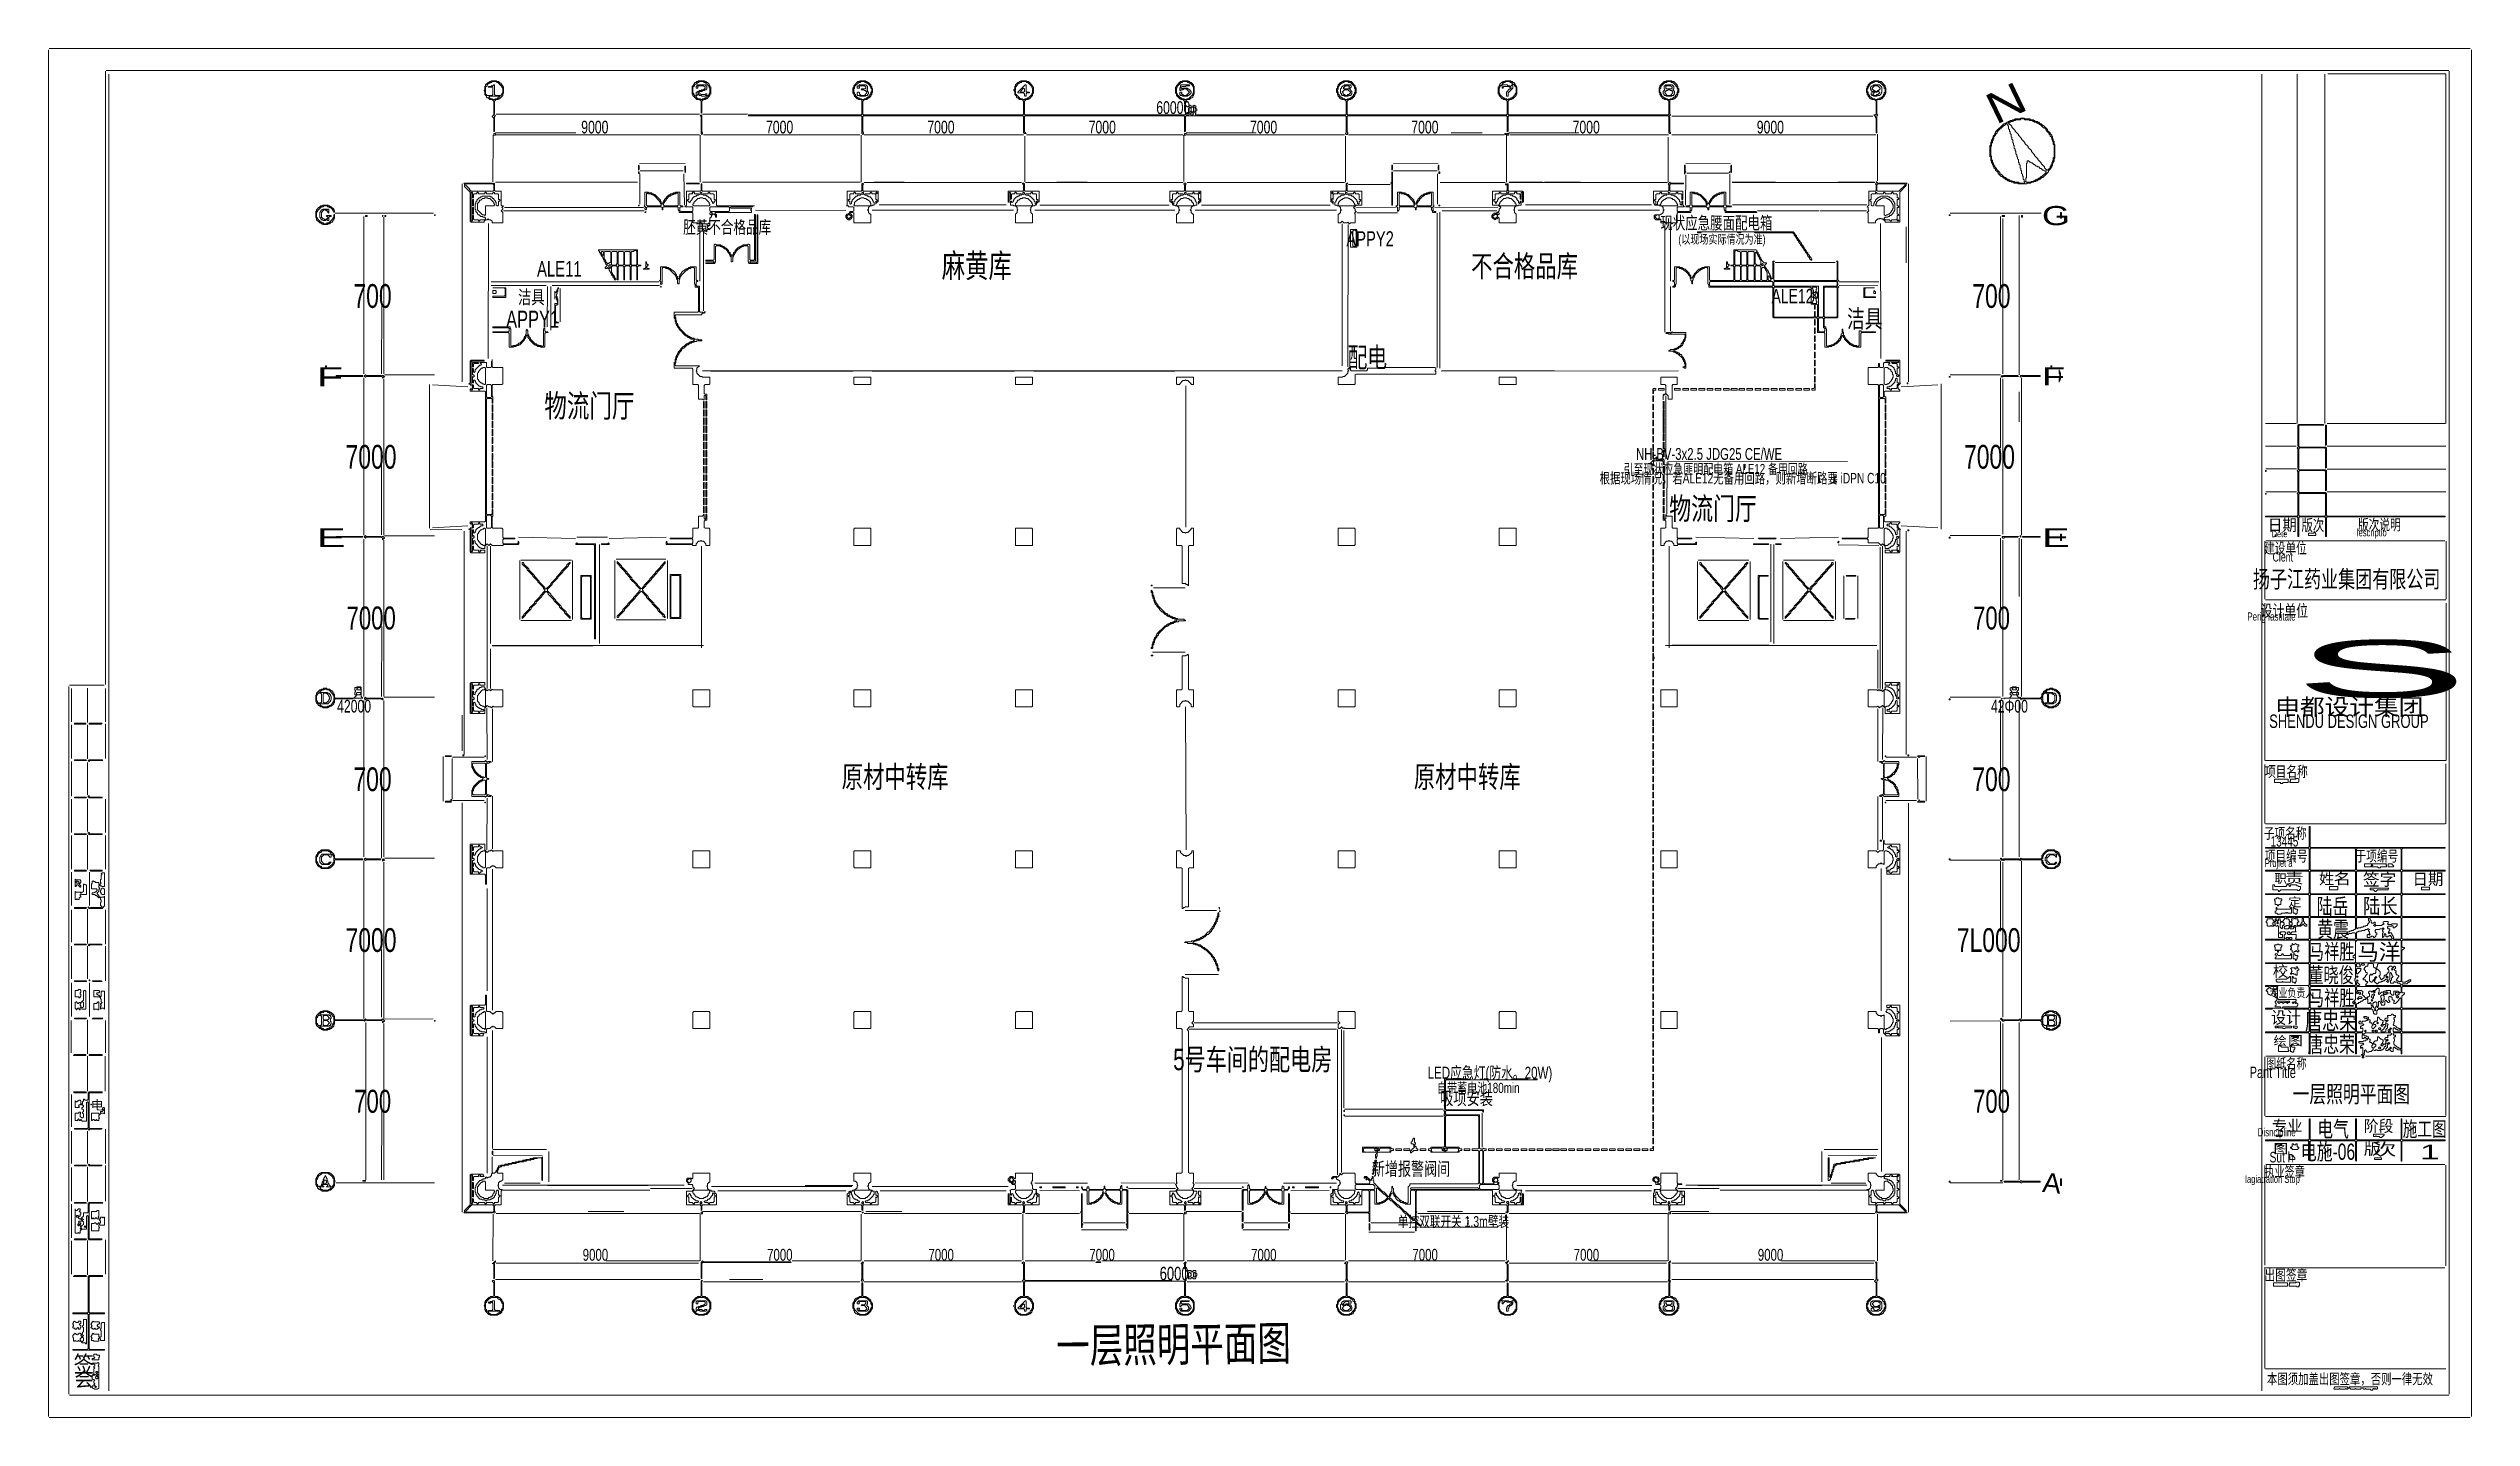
# Model space of a CAD drawing. Extents: x 67 to 3049, y 50 to 1736.
import ezdxf

# ---------------------------------------------------------------- set-up
doc = ezdxf.new("R2010")
doc.units = 0
for name, color, linetype, lineweight in [('OCR_TEXT', 6, 'Continuous', 0), ('TEXT_FALLBACK_OUTLINE', 2, 'Continuous', 0), ('TRACE_CURVE', 6, 'Continuous', 0), ('TRACE_STRAIGHT', 5, 'Continuous', 0), ('TRACE_TEXT_SYMBOL', 6, 'Continuous', 0)]:
    doc.layers.add(name, color=color, linetype=linetype, lineweight=lineweight)
doc.styles.add('wqy-unicode', font='wqy-unicode.lff')

msp = doc.modelspace()

# ---------------------------------------------------------------- texts
at = {"layer": 'OCR_TEXT', "color": 6, "style": 'wqy-unicode'}
for s, height, width, p in [('60000', 15.62, 0.72, (1430.2, 1655.2)), ('9000', 15.62, 0.72, (722.6, 1631.2)), ('7000', 15.62, 0.72, (950, 1631.2)), ('7000', 15.62, 0.72, (1148.5, 1631.2)), ('7000', 15.62, 0.72, (1347, 1631.2)), ('7000', 15.62, 0.72, (1545.5, 1631.2)), ('7000', 15.62, 0.72, (1744, 1631.2)), ('7000', 15.62, 0.72, (1942.5, 1631.2)), ('9000', 15.62, 0.72, (2169.1, 1631.2)), ('胚黄不合格品库', 15.75, 0.72, (848, 1508)), ('现状应急腰面配电箱', 15.61, 0.72, (2050.4, 1513.2)), ('G', 23.5, 1.409432, (2520, 1518.3)), ('APPY2', 18.81, 0.72, (1664.1, 1492)), ('(以现场实际情况为准)', 11.029, 0.72, (2072.7, 1495.4)), ('ALE11', 19, 0.72, (668.2, 1455)), ('麻黄库', 29.26, 0.72, (1166.2, 1453.8)), ('不合格品库', 26.77, 0.72, (1817.6, 1454.4)), ('700', 29.28, 0.72, (442.3, 1416.4)), ('洁具', 16.61, 0.72, (644.9, 1421.3)), ('ALE12', 17.82, 0.72, (2187.3, 1422)), ('700', 29.28, 0.72, (2434.3, 1416.4)), ('APPY1', 21, 0.72, (630.2, 1392)), ('洁具', 22.14, 0.72, (2280.2, 1392)), ('F', 23.1, 1.736434, (397, 1320)), ('配电', 24.73, 0.72, (1665.6, 1343.1)), ('F', 22.1, 1.578576, (2520, 1321)), ('物流门厅', 28.22, 0.72, (677.2, 1281.7)), ('7000', 29.28, 0.72, (432.6, 1218.4)), ('引至现状应急匪明配电箱 ALE12 备用回路', 12.489, 0.72, (2005.1, 1211.8)), ('NH-BV-3x2.5 JDG25 CE/WE', 14.547, 0.72, (2020.5, 1229.3)), ('7000', 29.28, 0.72, (2424.1, 1218.4)), ('根据现场情况，若ALE12无备用回路，则新增断路要 iDPN C10', 12.999, 0.72, (1975.8, 1200.2)), ('物流门厅', 27.44, 0.72, (2061.4, 1155.6)), ('E', 23.1, 1.736434, (397, 1122)), ('E', 23.1, 1.660937, (2520, 1122)), ('日期', 14.3, 0.914309, (2798, 1141.9)), ('Dete', 7.93, 0.72, (2802.7, 1134.1)), ('版次', 14.24, 0.72, (2839.4, 1141.8)), ('lescriptio', 9.32, 0.72, (2907.6, 1135.1)), ('版次说明', 13.39, 0.72, (2908.9, 1142.8)), ('建设单位', 13.33, 0.72, (2793.4, 1113.8)), ('Clent', 11.18, 0.72, (2803.8, 1104.1)), ('扬子江药业集团有限公司', 21.353, 0.72, (2779.6, 1071.8)), ('7000', 28.31, 0.72, (433.8, 1020.4)), ('700', 28.31, 0.72, (2435.2, 1020.4)), ('设计单位', 14.9, 0.72, (2789, 1036)), ('Perig Iastitate', 10.064, 0.72, (2772.8, 1031.4)), ('S', 70.4, 3.418463, (2830, 936.9)), ('42000', 15.62, 0.72, (422.2, 918.2)), ('42Φ00', 15.62, 0.72, (2457.3, 918.2)), ('申都设计集团', 20.47, 1.089001, (2807, 914.8)), ('SHENDU DESIGN GROUP', 16.594, 0.72, (2799.6, 899.2)), ('700', 29.28, 0.72, (442.3, 821.4)), ('原材中转库', 26.77, 0.72, (1043.1, 825.7)), ('原材中转库', 26.77, 0.72, (1747.1, 825.7)), ('700', 29.28, 0.72, (2434.3, 821.4)), ('项目名称', 13.44, 0.72, (2794.4, 838.8)), ('子项名称', 13.44, 0.72, (2792.9, 762.8)), ('项目编号', 13.44, 0.72, (2794.1, 734.8)), ('13445', 12.7, 0.72, (2801.5, 753.2)), ('于项编号', 13.44, 0.72, (2905.7, 734.8)), ('Prujiet a', 9.35, 0.72, (2794.2, 728.1)), ('职', 10.8, 1.034915, (2806, 708.4)), ('责', 12.5, 1.341589, (2819, 707.8)), ('姓', 13.5, 1.004433, (2861, 706.8)), ('名', 13.6, 1.133162, (2879, 706.7)), ('签字', 14.96, 1.003827, (2915, 705)), ('日期', 14.3, 0.971453, (2976, 705.9)), ('定', 11.1, 1.076178, (2823, 679.3)), ('陆岳', 19.77, 0.72, (2858.1, 669.6)), ('陆长', 18.98, 0.822807, (2915, 670.5)), ('黄震', 19.86, 0.72, (2858.7, 641.5)), ('7000', 29.28, 0.72, (432.6, 623.4)), ('7L000', 29.28, 0.72, (2415.2, 623.4)), ('马祥胜', 18.98, 0.72, (2848.5, 614.4)), ('马洋', 19.95, 0.976863, (2908, 613.5)), ('校', 13.5, 1.03686, (2804, 592.8)), ('董晓俊', 18.9, 0.72, (2848.1, 585.5)), ('专业负责人', 10.93, 0.72, (2800.1, 567.6)), ('马祥胜', 18.98, 0.72, (2848.5, 557.4)), ('设计', 15.03, 0.89571, (2802, 535.1)), ('唐忠荣', 21.35, 0.72, (2843.8, 527.8)), ('5号车间的配电房', 26.42, 0.72, (1451, 477.8)), ('绘', 11.1, 1.076178, (2805, 508.5)), ('图', 11.6, 1.132802, (2823, 508.5)), ('唐忠荣', 19.77, 0.72, (2846.8, 499.6)), ('LED应急灯(防水。20W)', 14.766, 0.72, (1764.1, 467.3)), ('Pant Title', 13.98, 0.72, (2775.6, 468.2)), ('图纸名称', 12.65, 0.72, (2795.9, 479.7)), ('700', 28.31, 0.72, (443.2, 425.4)), ('自带蓄电池180min', 12.598, 0.72, (1775.6, 449.7)), ('吸项安装', 16.54, 0.72, (1779.5, 435.2)), ('700', 28.31, 0.72, (2435.2, 425.4)), ('一层照明平面图', 21.01, 0.72, (2828.5, 438)), ('电', 11.4, 1.036483, (119, 429.2)), ('专业', 13.62, 1.013418, (2803, 402.6)), ('电气', 19.77, 0.72, (2858.8, 395.5)), ('阶段', 14.3, 0.933967, (2916, 401.9)), ('Disncipline', 10.032, 0.72, (2785.5, 396.4)), ('图', 11.6, 1.132802, (2805, 375.5)), ('电施-06', 19.95, 0.72, (2838.4, 367.5)), ('版', 14.4, 1.060255, (2916, 373.8)), ('次', 15, 1.37446, (2928, 372.9)), ('施工图', 18.35, 0.72, (2963.9, 396.3)), ('新增报警阀间', 16.39, 0.72, (1695.3, 348.2)), ('执业签章', 12.65, 0.72, (2793.8, 346.6)), ('Sut h', 13.04, 0.72, (2800.1, 364.2)), ('1', 18.1, 1.826707, (2985, 368)), ('Iagiatration Stup', 9.345, 0.72, (2769.7, 339.1)), ('单控双联开关 1.3m壁装', 13.328, 0.72, (1727.5, 284.8)), ('9000', 14.64, 0.72, (724.4, 243.2)), ('7000', 14.64, 0.72, (951.3, 243.2)), ('7000', 14.64, 0.72, (1149.8, 243.2)), ('7000', 14.64, 0.72, (1347.8, 243.2)), ('7000', 14.64, 0.72, (1546.8, 243.2)), ('7000', 14.64, 0.72, (1745.3, 243.2)), ('7000', 14.64, 0.72, (1943.8, 243.2)), ('9000', 14.64, 0.72, (2170.4, 243.2)), ('6000', 16.59, 0.72, (1434.4, 219.2)), ('出图签章', 13.44, 0.72, (2793.8, 218.7)), ('签', 20.5, 0.896348, (98, 105.7)), ('会', 18.2, 0.960743, (99, 88.3)), ('本图须加盖出图签章，否则一律无效', 12.999, 0.72, (2796.9, 91.2))]:
    msp.add_text(s, height=height, dxfattribs=dict(at, width=width)).set_placement(p)
for s, height, rotation, width, p in [('N', 38.2, 25.7407, 1.247762, (2463.3, 1641.4)), ('A', 24.1, -5.7106, 1.053488, (2519.8, 328)), ('一层照明平面图', 42.01, 0.6931, 0.72, (1307.3, 117.6))]:
    msp.add_text(s, height=height, rotation=rotation, dxfattribs=dict(at, width=width)).set_placement(p)

# ---------------------------------------------------------------- linework, layer by layer
at = {"layer": 'TEXT_FALLBACK_OUTLINE', "color": 2}
msp.add_lwpolyline([(2828, 634), (2828, 632), (2827, 631), (2826, 631), (2826, 630), (2827, 629), (2827, 628), (2826, 627), (2826, 626), (2827, 626), (2828, 625), (2828, 623), (2830, 623), (2831, 624), (2832, 624), (2833, 625), (2835, 623), (2836, 624), (2836, 625), (2835, 626), (2835, 630), (2836, 631), (2836, 632), (2834, 632), (2832, 634), (2830, 632)], close=True, dxfattribs=at)
at = {"layer": 'TRACE_CURVE', "color": 6}
for points in [[(1066, 1696), (1065, 1695), (1063, 1695), (1058, 1690), (1058, 1688), (1057, 1687), (1057, 1681), (1058, 1680), (1058, 1679), (1059, 1678), (1059, 1677), (1062, 1674), (1063, 1674), (1064, 1673), (1067, 1673), (1068, 1672), (1068, 1655), (1067, 1654), (929, 1654), (928, 1653), (1067, 1653), (1068, 1652), (1068, 1631), (1069, 1630), (1070, 1631), (1070, 1632), (1069, 1633), (1069, 1652), (1070, 1653), (1266, 1653), (1267, 1652), (1267, 1632), (1268, 1631), (1270, 1631), (1268, 1633), (1268, 1652), (1269, 1653), (1464, 1653), (1465, 1652), (1465, 1633), (1466, 1634), (1466, 1652), (1467, 1653), (1663, 1653), (1664, 1652), (1664, 1632), (1663, 1631), (1664, 1630), (1665, 1630), (1666, 1631), (1666, 1632), (1665, 1633), (1665, 1652), (1666, 1653), (1861, 1653), (1862, 1652), (1862, 1633), (1863, 1634), (1863, 1652), (1864, 1653), (2060, 1653), (2061, 1652), (2061, 1632), (2062, 1631)], [(1273, 1674), (1274, 1674), (1278, 1678), (1278, 1680), (1279, 1681), (1279, 1688), (1278, 1689), (1278, 1690), (1276, 1692), (1276, 1693), (1275, 1693), (1273, 1695), (1271, 1695), (1270, 1696), (1264, 1696), (1263, 1695), (1262, 1695), (1261, 1694), (1260, 1694), (1257, 1691), (1257, 1690), (1256, 1689), (1256, 1686), (1255, 1685), (1255, 1684), (1256, 1683), (1256, 1679), (1258, 1677), (1258, 1676), (1259, 1675), (1260, 1675), (1262, 1673), (1265, 1673), (1267, 1671), (1267, 1655), (1266, 1654), (1070, 1654), (1069, 1655), (1069, 1671), (1071, 1673), (1074, 1673), (1076, 1675), (1077, 1675), (1079, 1677), (1079, 1678), (1080, 1679), (1080, 1681), (1081, 1682), (1081, 1686), (1080, 1687), (1080, 1689), (1079, 1690), (1079, 1691), (1076, 1694), (1075, 1694), (1074, 1695), (1073, 1695), (1072, 1696), (1066, 1696)], [(1479, 1656), (1479, 1659), (1480, 1660), (1480, 1661), (1479, 1662), (1479, 1665), (1478, 1665), (1477, 1666), (1476, 1665), (1475, 1665), (1475, 1664), (1474, 1663), (1473, 1664), (1473, 1665), (1472, 1666), (1471, 1666), (1469, 1664), (1468, 1664), (1466, 1666), (1466, 1671), (1468, 1673), (1471, 1673), (1473, 1675), (1474, 1675), (1475, 1676), (1475, 1677), (1476, 1678), (1476, 1679), (1477, 1680), (1477, 1689), (1476, 1690), (1476, 1691), (1473, 1694), (1472, 1694), (1471, 1695), (1470, 1695), (1469, 1696), (1463, 1696), (1462, 1695), (1460, 1695), (1458, 1693), (1457, 1693), (1457, 1692), (1455, 1690), (1455, 1689), (1454, 1688), (1454, 1681), (1455, 1680), (1455, 1678), (1459, 1674), (1460, 1674), (1461, 1673), (1463, 1673), (1465, 1671), (1465, 1668), (1466, 1667), (1466, 1655), (1465, 1654), (1269, 1654), (1268, 1655), (1268, 1671), (1270, 1673), (1272, 1673), (1273, 1674)], [(1866, 1696), (1860, 1696), (1859, 1695), (1857, 1695), (1856, 1694), (1855, 1694), (1853, 1692), (1853, 1691), (1852, 1690), (1852, 1689), (1851, 1688), (1851, 1680), (1852, 1679), (1852, 1678), (1856, 1674), (1857, 1674), (1858, 1673), (1860, 1673), (1862, 1671), (1862, 1655), (1861, 1654), (1666, 1654), (1665, 1655), (1665, 1671), (1667, 1673), (1669, 1673), (1670, 1674), (1671, 1674), (1674, 1677), (1674, 1678), (1675, 1679), (1675, 1680), (1676, 1681), (1676, 1687), (1675, 1688), (1675, 1690), (1670, 1695), (1668, 1695), (1667, 1696), (1661, 1696), (1660, 1695), (1659, 1695), (1658, 1694), (1657, 1694), (1654, 1691), (1654, 1690), (1653, 1689), (1653, 1687), (1652, 1686), (1652, 1682), (1653, 1681), (1653, 1679), (1654, 1678), (1654, 1677), (1657, 1674), (1658, 1674), (1659, 1673), (1662, 1673), (1664, 1671), (1664, 1655), (1663, 1654), (1479, 1654), (1478, 1655), (1479, 1656)], [(2062, 1631), (2063, 1631), (2063, 1632), (2062, 1633), (2062, 1651), (2061, 1652), (2063, 1654), (2062, 1655), (2062, 1672), (2063, 1673), (2066, 1673), (2067, 1674), (2068, 1674), (2071, 1677), (2071, 1678), (2072, 1679), (2072, 1681), (2073, 1682), (2073, 1686), (2072, 1687), (2072, 1689), (2071, 1690), (2071, 1691), (2067, 1695), (2065, 1695), (2064, 1696), (2058, 1696), (2057, 1695), (2055, 1695), (2050, 1690), (2050, 1688), (2049, 1687), (2049, 1682), (2050, 1681), (2050, 1679), (2051, 1678), (2051, 1677), (2054, 1674), (2055, 1674), (2056, 1673), (2059, 1673), (2061, 1671), (2061, 1655), (2060, 1654), (1864, 1654), (1863, 1655), (1863, 1671), (1865, 1673), (1867, 1673), (1868, 1674), (1869, 1674), (1873, 1678), (1873, 1679), (1874, 1680), (1874, 1688), (1873, 1689), (1873, 1690), (1872, 1691), (1872, 1692), (1870, 1694), (1869, 1694), (1868, 1695), (1867, 1695), (1866, 1696)], [(2494, 1650), (2493, 1649), (2487, 1649), (2486, 1648), (2484, 1648), (2483, 1647), (2481, 1647), (2480, 1646), (2479, 1646), (2478, 1645), (2477, 1645), (2476, 1644), (2475, 1644), (2474, 1643), (2473, 1643), (2463, 1633), (2463, 1632), (2462, 1631), (2462, 1630), (2460, 1628), (2460, 1626), (2459, 1625), (2459, 1624), (2458, 1623), (2458, 1621), (2457, 1620), (2457, 1617), (2456, 1616), (2456, 1603), (2457, 1602), (2457, 1598), (2458, 1597), (2458, 1595), (2459, 1594), (2459, 1593), (2460, 1592), (2460, 1591), (2461, 1590), (2461, 1589), (2463, 1587), (2463, 1586), (2466, 1583), (2466, 1582), (2470, 1578), (2471, 1578), (2473, 1576), (2474, 1576), (2476, 1574), (2477, 1574), (2478, 1573), (2479, 1573), (2480, 1572), (2482, 1572), (2483, 1571), (2485, 1571), (2486, 1570), (2490, 1570), (2491, 1569), (2501, 1569), (2502, 1570), (2506, 1570), (2507, 1571), (2509, 1571), (2510, 1572)], [(2464, 1587), (2464, 1588), (2462, 1590), (2462, 1591), (2461, 1592), (2461, 1593), (2460, 1594), (2460, 1595), (2459, 1596), (2459, 1598), (2458, 1599), (2458, 1603), (2457, 1604), (2457, 1615), (2458, 1616), (2458, 1619), (2459, 1620), (2459, 1622), (2460, 1623), (2460, 1624), (2461, 1625), (2461, 1627), (2463, 1629), (2463, 1630), (2465, 1632), (2465, 1633), (2473, 1641), (2474, 1641), (2476, 1643)], [(2476, 1643), (2477, 1643), (2478, 1642), (2478, 1641), (2479, 1640), (2479, 1637), (2480, 1636), (2480, 1634), (2481, 1633), (2481, 1631), (2482, 1630), (2482, 1627), (2483, 1626), (2483, 1624), (2484, 1623), (2484, 1620), (2485, 1619), (2485, 1617), (2486, 1616), (2486, 1613), (2487, 1612), (2487, 1610), (2488, 1609), (2488, 1606), (2489, 1605), (2489, 1603), (2490, 1602), (2490, 1600), (2491, 1599), (2491, 1596), (2492, 1595), (2492, 1593), (2493, 1592), (2493, 1589), (2494, 1588), (2494, 1586), (2495, 1585), (2495, 1582), (2496, 1581), (2496, 1579), (2497, 1578), (2497, 1575), (2498, 1574), (2498, 1572), (2499, 1571), (2498, 1570), (2492, 1570), (2491, 1571), (2487, 1571), (2486, 1572), (2484, 1572), (2483, 1573), (2481, 1573), (2480, 1574), (2479, 1574), (2478, 1575), (2477, 1575), (2475, 1577), (2474, 1577), (2470, 1581), (2469, 1581), (2468, 1582), (2468, 1583), (2464, 1587)], [(2483, 1639), (2483, 1640), (2479, 1644), (2480, 1645), (2481, 1645), (2482, 1646), (2484, 1646), (2485, 1647), (2487, 1647), (2488, 1648), (2493, 1648)], [(2493, 1648), (2494, 1649), (2498, 1649), (2499, 1648), (2504, 1648), (2505, 1647), (2508, 1647), (2509, 1646), (2510, 1646), (2511, 1645), (2513, 1645), (2514, 1644), (2515, 1644), (2517, 1642), (2518, 1642), (2522, 1638), (2523, 1638), (2525, 1636), (2525, 1635), (2529, 1631), (2529, 1630), (2530, 1629), (2530, 1628), (2532, 1626), (2532, 1624), (2533, 1623), (2533, 1622), (2534, 1621), (2534, 1618), (2535, 1617), (2535, 1602), (2534, 1601), (2534, 1598), (2533, 1597), (2533, 1596), (2532, 1595), (2532, 1593), (2531, 1592), (2531, 1591), (2530, 1590), (2530, 1589), (2527, 1586), (2526, 1586), (2523, 1589), (2523, 1590), (2519, 1594), (2519, 1595), (2515, 1599), (2515, 1600), (2511, 1604), (2511, 1605), (2507, 1609), (2507, 1610), (2503, 1614), (2503, 1615), (2499, 1619), (2499, 1620), (2495, 1624), (2495, 1625), (2491, 1629), (2491, 1630), (2487, 1634), (2487, 1635), (2483, 1639)], [(2510, 1572), (2512, 1572), (2513, 1573), (2514, 1573), (2515, 1574), (2516, 1574), (2517, 1575), (2518, 1575), (2520, 1577), (2521, 1577), (2528, 1584), (2528, 1585), (2531, 1588), (2531, 1589), (2532, 1590), (2532, 1591), (2533, 1592), (2533, 1594), (2534, 1595), (2534, 1596), (2535, 1597), (2535, 1600), (2536, 1601), (2536, 1617), (2535, 1618), (2535, 1621), (2534, 1622), (2534, 1624), (2533, 1625), (2533, 1627), (2532, 1628), (2532, 1629), (2530, 1631), (2530, 1632), (2527, 1635), (2527, 1636), (2522, 1641), (2521, 1641), (2519, 1643), (2518, 1643), (2516, 1645), (2515, 1645), (2514, 1646), (2512, 1646), (2511, 1647), (2510, 1647), (2509, 1648), (2506, 1648), (2505, 1649), (2499, 1649), (2498, 1650), (2494, 1650)], [(820, 1467), (820, 1451), (819, 1450), (821, 1448), (820, 1447), (820, 1446), (821, 1445), (822, 1446), (822, 1465), (823, 1466), (826, 1466), (827, 1465), (829, 1465), (830, 1464), (831, 1464), (839, 1456), (839, 1455), (840, 1454), (840, 1452), (841, 1451), (841, 1447), (842, 1446), (843, 1446), (843, 1451), (844, 1452), (844, 1454), (845, 1455), (845, 1456), (852, 1463), (853, 1463), (855, 1465), (857, 1465), (858, 1466), (861, 1466), (862, 1465), (862, 1446), (863, 1445), (863, 1442), (866, 1442), (867, 1441), (867, 1412), (866, 1411), (837, 1411), (837, 1404), (838, 1403), (838, 1400), (839, 1399), (839, 1397), (840, 1396), (840, 1395), (841, 1394), (841, 1393), (843, 1391), (843, 1390), (851, 1382), (852, 1382), (854, 1380), (855, 1380), (856, 1379), (857, 1379), (858, 1378), (861, 1378), (862, 1377), (860, 1375)], [(865, 1450), (864, 1451), (864, 1467), (857, 1467), (856, 1466), (855, 1466), (854, 1465), (853, 1465), (852, 1464), (851, 1464), (849, 1462), (848, 1462), (846, 1460), (846, 1459), (844, 1457), (844, 1456), (843, 1455), (843, 1453), (842, 1452), (841, 1453), (841, 1455), (840, 1456), (840, 1457), (838, 1459), (838, 1460), (835, 1463), (834, 1463), (832, 1465), (831, 1465), (830, 1466), (828, 1466), (827, 1467), (820, 1467)], [(2141, 1488), (2141, 1470), (2140, 1469), (2137, 1469), (2137, 1468), (2140, 1468), (2141, 1467), (2141, 1451), (2140, 1450), (2112, 1450), (2111, 1451), (2111, 1467), (2105, 1467), (2104, 1466), (2102, 1466), (2101, 1465), (2100, 1465), (2099, 1464), (2098, 1464), (2092, 1458), (2092, 1457), (2091, 1456), (2091, 1455), (2089, 1453), (2088, 1454), (2088, 1456), (2086, 1458), (2086, 1459), (2081, 1464), (2080, 1464), (2079, 1465), (2078, 1465), (2077, 1466), (2075, 1466), (2074, 1467), (2068, 1467), (2068, 1451), (2067, 1450), (2066, 1450), (2066, 1449), (2067, 1449), (2068, 1448), (2068, 1444), (2067, 1443), (2066, 1443), (2066, 1442), (2068, 1442), (2069, 1443), (2069, 1445), (2070, 1446), (2070, 1465), (2071, 1466), (2073, 1466), (2074, 1465), (2076, 1465), (2077, 1464), (2078, 1464), (2080, 1462), (2081, 1462), (2085, 1458), (2085, 1457), (2087, 1455), (2087, 1453), (2088, 1452)], [(2088, 1452), (2088, 1450), (2089, 1449), (2089, 1446), (2090, 1446), (2090, 1450), (2091, 1451), (2091, 1453), (2092, 1454), (2092, 1455), (2093, 1456), (2093, 1457), (2099, 1463), (2100, 1463), (2101, 1464), (2102, 1464), (2103, 1465), (2104, 1465), (2105, 1466), (2108, 1466), (2109, 1465), (2109, 1446), (2110, 1445), (2110, 1442), (2188, 1442), (2189, 1441), (2189, 1405), (2190, 1404), (2243, 1404), (2244, 1403), (2244, 1386), (2252, 1386), (2253, 1385), (2253, 1368), (2257, 1368), (2258, 1369), (2261, 1369), (2262, 1370), (2264, 1370), (2266, 1372), (2267, 1372), (2272, 1377), (2272, 1378), (2273, 1379), (2273, 1380), (2274, 1381), (2274, 1382), (2275, 1383), (2276, 1382), (2276, 1380), (2277, 1379), (2277, 1378), (2284, 1371), (2285, 1371), (2286, 1370), (2287, 1370), (2288, 1369), (2291, 1369), (2292, 1368), (2297, 1368), (2297, 1385), (2298, 1386), (2315, 1386), (2315, 1387)], [(2190, 1471), (2189, 1472), (2191, 1474), (2189, 1474), (2189, 1453), (2188, 1452), (2187, 1453), (2187, 1454), (2186, 1455), (2186, 1456), (2185, 1457), (2185, 1458), (2184, 1459), (2184, 1460), (2183, 1461), (2183, 1462), (2181, 1464), (2181, 1465), (2180, 1466), (2180, 1467), (2179, 1467), (2178, 1468), (2181, 1471), (2181, 1472), (2178, 1472), (2175, 1475), (2175, 1476), (2174, 1477), (2174, 1478), (2173, 1479), (2173, 1480), (2172, 1481), (2172, 1482), (2171, 1483), (2171, 1484), (2169, 1486), (2169, 1487), (2168, 1488), (2141, 1488)], [(2315, 1387), (2298, 1387), (2297, 1388), (2295, 1388), (2295, 1370), (2294, 1369), (2293, 1369), (2292, 1370), (2289, 1370), (2288, 1371), (2287, 1371), (2286, 1372), (2285, 1372), (2278, 1379), (2278, 1380), (2277, 1381), (2277, 1382), (2276, 1383), (2276, 1386), (2275, 1387), (2275, 1390), (2274, 1390), (2274, 1385), (2273, 1384), (2273, 1382), (2272, 1381), (2272, 1380), (2270, 1378), (2270, 1377), (2266, 1373), (2265, 1373), (2263, 1371), (2261, 1371), (2260, 1370), (2258, 1370), (2257, 1369), (2256, 1369), (2255, 1370), (2255, 1390), (2254, 1391), (2254, 1393), (2253, 1393), (2252, 1394), (2252, 1403), (2253, 1404), (2268, 1404), (2269, 1405), (2269, 1441), (2270, 1442), (2268, 1444), (2269, 1445), (2269, 1447), (2268, 1448), (2270, 1450), (2269, 1451), (2269, 1474), (2267, 1474), (2269, 1472), (2268, 1471), (2268, 1451), (2267, 1450), (2191, 1450), (2190, 1451), (2190, 1471)], [(841, 1357), (842, 1358), (842, 1359), (843, 1360), (843, 1361), (846, 1364), (846, 1365), (848, 1367), (849, 1367), (853, 1371), (854, 1371), (855, 1372), (856, 1372), (857, 1373), (858, 1373), (859, 1374), (861, 1374), (862, 1375), (864, 1375), (865, 1376), (871, 1376), (871, 1377), (867, 1377), (866, 1378), (862, 1378), (861, 1379), (859, 1379), (858, 1380), (857, 1380), (856, 1381), (855, 1381), (853, 1383), (852, 1383), (844, 1391), (844, 1392), (842, 1394), (842, 1395), (841, 1396), (841, 1397), (840, 1398), (840, 1400), (839, 1401), (839, 1404), (838, 1405), (838, 1407), (839, 1408), (871, 1408), (871, 1409), (872, 1410), (874, 1410), (875, 1411), (875, 1412), (873, 1410), (872, 1411), (869, 1411), (868, 1412), (868, 1443), (865, 1443), (864, 1444), (864, 1448), (865, 1449), (866, 1449), (866, 1450), (865, 1450)], [(860, 1375), (858, 1375), (857, 1374), (856, 1374), (855, 1373), (854, 1373), (853, 1372), (852, 1372), (849, 1369), (848, 1369), (845, 1366), (845, 1365), (842, 1362), (842, 1361), (841, 1360), (841, 1359), (840, 1358), (840, 1357), (839, 1356), (839, 1354), (838, 1353), (838, 1350), (837, 1349), (837, 1342), (859, 1342), (860, 1341), (860, 1322), (866, 1322), (867, 1321), (867, 1304), (872, 1304), (873, 1303), (874, 1303), (874, 1308), (875, 1309), (876, 1308), (876, 1303), (877, 1303), (877, 1310), (875, 1310), (874, 1311), (874, 1321), (875, 1322), (880, 1322), (881, 1323), (881, 1331), (872, 1331), (871, 1332), (869, 1332), (865, 1336), (865, 1338), (864, 1339), (865, 1340), (865, 1342), (868, 1345), (839, 1345), (838, 1346), (838, 1348), (839, 1349), (839, 1352), (840, 1353), (840, 1355), (841, 1356), (841, 1357)], [(613, 1353), (613, 1351), (612, 1350), (612, 1344), (611, 1343), (607, 1343), (606, 1344), (606, 1349), (598, 1349), (600, 1347), (599, 1346), (598, 1346), (592, 1340), (592, 1338), (591, 1337), (590, 1338), (590, 1341), (589, 1342), (589, 1334), (590, 1334), (591, 1333), (591, 1332), (590, 1331), (589, 1332), (589, 1324), (590, 1324), (590, 1327), (591, 1328), (592, 1327), (592, 1326), (593, 1325), (593, 1324), (597, 1320), (598, 1320), (599, 1319), (601, 1319), (602, 1318), (601, 1317), (598, 1317), (598, 1316), (597, 1315), (596, 1316), (596, 1317), (591, 1317), (590, 1318), (590, 1321), (589, 1322), (589, 1316), (588, 1315), (587, 1316), (587, 1318), (587, 1317), (586, 1316), (586, 1314), (604, 1314), (605, 1313), (605, 1154), (604, 1153), (586, 1153), (586, 1151), (587, 1150), (587, 1149), (587, 1151), (588, 1152)], [(625, 1145), (614, 1145), (613, 1146), (613, 1159), (614, 1160), (614, 1168), (613, 1168), (613, 1163), (612, 1162), (607, 1162), (606, 1163), (606, 1304), (607, 1305), (612, 1305), (613, 1304), (613, 1299), (614, 1299), (614, 1307), (613, 1308), (613, 1321), (614, 1322), (625, 1322), (626, 1323), (626, 1343), (614, 1343), (613, 1344), (613, 1353)], [(2328, 1352), (2328, 1351), (2343, 1351), (2344, 1350), (2343, 1349), (2335, 1349), (2336, 1348), (2341, 1348), (2342, 1347), (2342, 1344), (2343, 1344), (2344, 1343), (2343, 1342), (2342, 1342), (2342, 1336), (2341, 1335), (2340, 1336), (2340, 1338), (2339, 1339), (2339, 1340), (2338, 1341), (2338, 1342), (2335, 1345), (2334, 1345), (2333, 1346), (2332, 1346), (2331, 1347), (2332, 1348), (2333, 1348), (2333, 1349), (2326, 1349), (2325, 1348), (2325, 1344), (2324, 1343), (2321, 1343), (2320, 1344), (2320, 1348), (2319, 1348), (2319, 1344), (2318, 1343), (2306, 1343), (2306, 1322), (2318, 1322), (2319, 1321), (2319, 1146), (2318, 1145), (2306, 1145), (2306, 1134), (2305, 1133), (2274, 1133), (2274, 1132), (2305, 1132), (2306, 1131), (2306, 1127), (2319, 1127), (2322, 1124), (2324, 1126), (2327, 1123), (2327, 1120), (2331, 1120), (2332, 1121), (2333, 1121), (2335, 1123), (2336, 1123)], [(2343, 1320), (2343, 1321), (2345, 1323), (2346, 1323), (2345, 1324), (2345, 1352), (2328, 1352)], [(2336, 1123), (2338, 1125), (2338, 1126), (2339, 1127), (2339, 1128), (2340, 1129), (2340, 1131), (2341, 1132), (2342, 1131), (2342, 1125), (2343, 1125), (2344, 1124), (2343, 1123), (2342, 1123), (2342, 1119), (2341, 1118), (2335, 1118), (2336, 1117), (2335, 1116), (2334, 1116), (2333, 1117), (2333, 1118), (2327, 1118), (2327, 1115), (2344, 1115), (2345, 1116), (2345, 1143), (2346, 1144), (2345, 1144), (2343, 1146), (2343, 1147), (2342, 1148), (2343, 1149), (2343, 1150), (2345, 1152), (2345, 1153), (2327, 1153), (2326, 1154), (2326, 1159), (2327, 1160), (2328, 1160), (2328, 1168), (2327, 1168), (2327, 1163), (2326, 1162), (2321, 1162), (2320, 1163), (2320, 1304), (2321, 1305), (2326, 1305), (2327, 1304), (2327, 1299), (2328, 1299), (2328, 1307), (2327, 1307), (2326, 1308), (2326, 1313), (2327, 1314), (2345, 1314), (2345, 1315), (2343, 1317), (2343, 1318), (2342, 1319), (2343, 1320)], [(588, 1152), (589, 1151), (589, 1145), (590, 1146), (590, 1149), (591, 1150), (596, 1150), (596, 1151), (597, 1152), (598, 1151), (598, 1150), (601, 1150), (602, 1149), (601, 1148), (599, 1148), (597, 1146), (596, 1146), (593, 1143), (593, 1142), (592, 1141), (592, 1140), (591, 1139), (590, 1140), (590, 1143), (589, 1143), (589, 1135), (590, 1136), (591, 1135), (591, 1134), (590, 1133), (589, 1133), (589, 1125), (590, 1126), (590, 1129), (591, 1130), (592, 1129), (592, 1127), (598, 1121), (599, 1121), (600, 1120), (604, 1120), (604, 1123), (607, 1126), (609, 1124), (611, 1126), (613, 1124), (626, 1124), (627, 1125), (645, 1125), (646, 1126), (646, 1128), (645, 1129), (645, 1127), (644, 1126), (627, 1126), (626, 1127), (626, 1131), (627, 1132), (641, 1132), (641, 1133), (627, 1133), (626, 1134), (626, 1144), (625, 1145)], [(2849, 778), (2849, 753), (2848, 752), (2795, 752), (2795, 751), (2848, 751), (2849, 750), (2849, 725), (2848, 724), (2795, 724), (2795, 723), (2848, 723), (2849, 722), (2849, 696), (2848, 695), (2795, 695), (2795, 694), (2848, 694), (2849, 693), (2849, 668), (2848, 667), (2795, 667), (2795, 666), (2818, 666), (2819, 665), (2819, 664), (2816, 661), (2814, 661), (2813, 662), (2813, 664), (2811, 664), (2811, 662), (2810, 661), (2809, 662), (2809, 664), (2807, 664), (2807, 663), (2808, 662), (2807, 661), (2806, 661), (2804, 663), (2804, 664), (2797, 664), (2797, 662), (2796, 661), (2796, 660), (2797, 659), (2797, 656), (2798, 655), (2801, 655), (2802, 656), (2803, 655), (2805, 655), (2806, 656), (2807, 656), (2808, 655), (2809, 655), (2810, 656), (2811, 655), (2811, 648), (2812, 647), (2811, 646), (2811, 641), (2816, 641)], [(3016, 752), (2851, 752), (2850, 753), (2850, 778), (2849, 778)], [(2963, 569), (2966, 572), (2966, 573), (2964, 573), (2963, 574), (2963, 580), (2964, 581), (3016, 581), (3016, 582), (2964, 582), (2963, 583), (2964, 584), (2969, 584), (2971, 586), (2972, 586), (2974, 588), (2974, 589), (2972, 589), (2971, 588), (2970, 588), (2969, 587), (2968, 587), (2967, 586), (2964, 586), (2963, 587), (2963, 608), (2964, 609), (3016, 609), (3016, 610), (2964, 610), (2963, 611), (2963, 625), (2966, 628), (2966, 629), (2964, 629), (2963, 630), (2963, 637), (2964, 638), (3016, 638), (3016, 639), (2964, 639), (2963, 640), (2963, 665), (2964, 666), (3016, 666), (3016, 667), (2964, 667), (2963, 668), (2963, 693), (2964, 694), (3016, 694), (3016, 695), (2964, 695), (2963, 696), (2963, 722), (2964, 723), (3016, 723), (3016, 724), (2964, 724), (2963, 725), (2963, 750), (2964, 751), (3016, 751), (3016, 752)], [(2816, 641), (2816, 645), (2814, 645), (2813, 646), (2813, 647), (2814, 648), (2819, 648), (2820, 647), (2820, 646), (2818, 644), (2818, 641), (2819, 640), (2818, 639), (2795, 639), (2795, 638), (2848, 638), (2849, 637), (2849, 611), (2848, 610), (2795, 610), (2795, 609), (2848, 609), (2849, 608), (2849, 583), (2848, 582), (2795, 582), (2795, 581), (2799, 581), (2800, 580), (2798, 578), (2797, 578), (2797, 577), (2796, 576), (2796, 575), (2797, 575), (2798, 574), (2798, 572), (2799, 571), (2800, 571), (2801, 570), (2803, 570), (2803, 572), (2804, 573), (2804, 574), (2805, 575), (2806, 575), (2807, 574), (2807, 573), (2808, 572), (2807, 571), (2806, 571), (2806, 570), (2807, 570), (2808, 569), (2808, 568), (2809, 567), (2809, 564), (2807, 562), (2807, 561), (2808, 560), (2808, 558), (2807, 557), (2807, 556), (2813, 556)], [(2920, 651), (2921, 652), (2922, 652), (2923, 651), (2922, 650), (2922, 649), (2923, 648), (2923, 646), (2922, 645), (2921, 645), (2920, 644), (2920, 642), (2921, 641), (2923, 641), (2924, 642), (2925, 642), (2926, 643), (2927, 643), (2928, 642), (2928, 641), (2929, 641), (2931, 643), (2931, 644), (2932, 645), (2932, 647), (2931, 647), (2930, 648), (2930, 650), (2931, 651), (2935, 651), (2936, 652), (2939, 652), (2940, 651), (2939, 650), (2939, 649), (2940, 648), (2940, 647), (2939, 646), (2939, 641), (2940, 641), (2940, 642), (2941, 643), (2941, 645), (2942, 646), (2943, 645), (2943, 643), (2944, 642), (2945, 642), (2946, 643), (2947, 643), (2948, 644), (2950, 642), (2950, 641), (2951, 640), (2950, 639), (2908, 639), (2907, 640), (2907, 647), (2908, 648), (2909, 648), (2910, 649), (2913, 649), (2914, 650), (2917, 650)], [(2917, 650), (2918, 651), (2920, 651)], [(2919, 582), (2918, 583), (2921, 586), (2920, 587), (2919, 587), (2918, 588), (2918, 589), (2916, 589), (2915, 590), (2918, 593), (2918, 594), (2920, 596), (2920, 598), (2919, 598), (2918, 599), (2918, 600), (2916, 602), (2917, 603), (2917, 604), (2919, 606), (2921, 606), (2921, 608)], [(2921, 608), (2922, 609), (2927, 609), (2928, 608), (2928, 605), (2929, 604), (2930, 604), (2932, 602), (2931, 601), (2931, 598), (2930, 597), (2928, 597), (2926, 595), (2925, 596), (2924, 596), (2924, 595), (2923, 594), (2923, 588), (2925, 586), (2926, 586), (2927, 587), (2927, 588), (2928, 589), (2929, 588), (2929, 586), (2930, 586), (2932, 584), (2933, 584), (2935, 586), (2937, 586), (2938, 587), (2939, 587), (2940, 588), (2941, 588), (2943, 590), (2944, 590), (2945, 589), (2945, 588), (2944, 587), (2945, 586), (2946, 586), (2947, 587), (2947, 589), (2948, 590), (2948, 597), (2949, 598), (2950, 597), (2950, 596), (2951, 595), (2951, 594), (2952, 593), (2950, 591), (2950, 589), (2949, 588), (2949, 585), (2952, 585), (2954, 587), (2955, 586), (2957, 586), (2958, 585), (2960, 585), (2962, 583), (2961, 582), (2919, 582)], [(1462, 593), (1462, 551), (1461, 550), (1456, 550), (1455, 549), (1455, 529), (1461, 529), (1462, 528), (1462, 352), (1461, 351), (1455, 351), (1455, 340), (1456, 339), (1454, 337), (1455, 336), (1455, 334), (1457, 332), (1454, 329), (1447, 329), (1447, 312), (1464, 312), (1465, 311), (1465, 305), (1466, 306), (1466, 311), (1467, 312), (1485, 312), (1485, 329), (1482, 329), (1482, 324), (1483, 324), (1484, 323), (1484, 322), (1483, 321), (1482, 322), (1482, 316), (1481, 315), (1477, 315), (1477, 314), (1476, 313), (1475, 314), (1475, 315), (1470, 315), (1469, 316), (1470, 317), (1472, 317), (1473, 318), (1474, 318), (1478, 322), (1478, 323), (1479, 324), (1479, 325), (1480, 326), (1480, 329), (1477, 329), (1474, 332), (1476, 334), (1476, 336), (1477, 337), (1475, 339), (1476, 340), (1476, 351), (1471, 351), (1470, 352)], [(1470, 352), (1470, 526), (1468, 528), (1471, 531), (1476, 531), (1476, 534), (1474, 536), (1476, 538), (1476, 550), (1471, 550), (1470, 551), (1470, 591), (1466, 591), (1465, 592), (1464, 592), (1463, 593), (1462, 593)], [(2916, 494), (2915, 495), (2917, 497), (2916, 498), (2917, 499), (2917, 502), (2918, 503), (2919, 502), (2919, 501), (2920, 500), (2922, 500), (2923, 501), (2925, 501), (2927, 503), (2928, 503), (2929, 502), (2930, 502), (2931, 503), (2932, 503), (2933, 502), (2937, 502), (2938, 503), (2939, 503), (2941, 505), (2941, 506), (2942, 507), (2943, 507), (2943, 509), (2942, 510), (2943, 511), (2945, 511), (2946, 510), (2945, 509), (2945, 506), (2943, 504), (2943, 502), (2946, 502), (2946, 503), (2947, 504), (2950, 501), (2952, 501), (2952, 505), (2953, 506), (2954, 506), (2956, 504), (2957, 504), (2958, 503), (2961, 503), (2962, 502), (2962, 498), (2963, 498), (2963, 523), (2964, 524), (3016, 524), (3016, 525), (2964, 525), (2963, 526), (2963, 552), (2964, 553), (3016, 553), (3016, 554), (2964, 554), (2963, 555), (2963, 569)], [(2813, 556), (2814, 555), (2813, 554), (2795, 554), (2795, 553), (2803, 553), (2804, 554), (2818, 554), (2819, 553), (2848, 553), (2849, 552), (2849, 526), (2848, 525), (2795, 525), (2795, 524), (2848, 524), (2849, 523), (2849, 498), (2850, 498), (2850, 523), (2851, 524), (2905, 524), (2906, 523), (2906, 498), (2907, 498), (2907, 523), (2908, 524), (2914, 524), (2915, 523), (2915, 522), (2914, 521), (2914, 517), (2916, 517), (2917, 518), (2918, 518), (2919, 517), (2920, 517), (2921, 516), (2920, 515), (2919, 515), (2918, 514), (2916, 514), (2915, 513), (2910, 513), (2910, 512), (2911, 511), (2915, 511), (2916, 510), (2915, 509), (2914, 509), (2913, 508), (2912, 508), (2912, 505), (2913, 505), (2914, 506), (2915, 505), (2915, 498), (2914, 497), (2913, 497), (2915, 495), (2914, 494), (2914, 493), (2916, 493), (2916, 494)], [(2907, 552), (2908, 553), (2926, 553), (2927, 552), (2927, 551), (2928, 550), (2928, 548), (2929, 547), (2932, 547), (2932, 551), (2934, 553), (2961, 553), (2962, 552), (2962, 529), (2961, 528), (2960, 529), (2959, 529), (2958, 530), (2957, 530), (2956, 531), (2956, 532), (2955, 532), (2954, 533), (2953, 533), (2952, 534), (2953, 535), (2953, 537), (2954, 538), (2954, 540), (2953, 541), (2953, 542), (2954, 543), (2955, 543), (2955, 545), (2953, 545), (2952, 546), (2952, 547), (2950, 547), (2950, 546), (2949, 545), (2945, 545), (2945, 544), (2946, 543), (2945, 542), (2943, 542), (2942, 541), (2942, 539), (2943, 539), (2944, 538), (2943, 537), (2943, 535), (2942, 534), (2940, 534), (2939, 535), (2939, 536), (2940, 537), (2940, 539), (2939, 539), (2938, 540), (2937, 540), (2934, 543), (2933, 543), (2933, 539), (2932, 538)], [(2932, 538), (2930, 538), (2928, 536), (2928, 535), (2927, 534), (2926, 535), (2926, 536), (2924, 536), (2923, 537), (2924, 538), (2924, 540), (2922, 540), (2921, 541), (2922, 542), (2922, 543), (2920, 543), (2919, 544), (2916, 544), (2916, 543), (2917, 542), (2919, 542), (2921, 540), (2920, 539), (2919, 539), (2918, 538), (2915, 538), (2914, 537), (2913, 537), (2912, 538), (2911, 538), (2910, 537), (2910, 536), (2911, 535), (2915, 535), (2916, 534), (2915, 533), (2914, 533), (2913, 532), (2912, 532), (2912, 529), (2913, 529), (2914, 530), (2915, 529), (2915, 526), (2914, 525), (2908, 525), (2907, 526), (2907, 552)], [(1785, 467), (1785, 431), (1786, 430), (1784, 428), (1785, 427), (1785, 424), (1784, 423), (1786, 421), (1785, 420), (1785, 384), (1784, 383), (1768, 383), (1768, 382), (1767, 381), (1765, 381), (1765, 379), (1767, 379), (1768, 378), (1768, 377), (1803, 377), (1803, 378), (1804, 379), (1806, 379), (1806, 381), (1804, 381), (1803, 382), (1803, 383), (1787, 383), (1786, 384), (1786, 421), (1787, 422), (1826, 422), (1827, 421), (1827, 382), (1826, 381), (1819, 381), (1819, 379), (1826, 379), (1827, 378), (1827, 339), (1826, 338), (1742, 338), (1742, 336), (1740, 334), (1740, 315), (1739, 314), (1738, 314), (1737, 315), (1735, 315), (1734, 316), (1733, 316), (1732, 317), (1731, 317), (1724, 324), (1724, 325), (1723, 326), (1723, 327), (1722, 328), (1722, 332), (1721, 333), (1721, 335), (1720, 334), (1720, 329), (1719, 328)], [(1834, 381), (1833, 382), (1831, 380), (1830, 381), (1829, 381), (1828, 382), (1828, 423), (1787, 423), (1786, 424), (1786, 427), (1787, 428), (1831, 428), (1833, 426), (1833, 429), (1787, 429), (1786, 430), (1786, 465), (1787, 466), (1899, 466), (1899, 467), (1895, 467), (1894, 466), (1888, 466), (1887, 467), (1868, 467), (1867, 466), (1839, 466), (1838, 467), (1834, 467), (1833, 466), (1814, 466), (1813, 467), (1785, 467)], [(1861, 303), (1862, 302), (1863, 303), (1863, 311), (1864, 312), (1882, 312), (1882, 325), (1881, 326), (1881, 314), (1880, 313), (1879, 314), (1879, 322), (1878, 321), (1878, 316), (1877, 315), (1874, 315), (1874, 314), (1873, 313), (1872, 313), (1871, 314), (1871, 315), (1867, 315), (1866, 316), (1867, 317), (1869, 317), (1870, 318), (1871, 318), (1875, 322), (1875, 323), (1876, 324), (1876, 326), (1877, 327), (1878, 326), (1878, 324), (1879, 324), (1879, 329), (1880, 330), (1874, 330), (1873, 331), (1871, 331), (1869, 333), (1869, 335), (1868, 336), (1869, 337), (1869, 339), (1871, 341), (1873, 341), (1873, 351), (1852, 351), (1852, 346), (1851, 345), (1850, 346), (1846, 346), (1844, 344), (1844, 341), (1846, 339), (1845, 338), (1834, 338), (1833, 339), (1833, 378), (1834, 379), (1836, 379), (1836, 381), (1834, 381)], [(1647, 331), (1647, 330), (1648, 329), (1647, 328), (1647, 327), (1645, 325), (1645, 312), (1663, 312), (1664, 311), (1664, 304), (1663, 303), (1665, 301), (1666, 302), (1691, 302), (1692, 301), (1692, 291), (1693, 292), (1693, 329), (1694, 330), (1698, 330), (1699, 329), (1699, 313), (1705, 313), (1706, 314), (1708, 314), (1709, 315), (1710, 315), (1711, 316), (1712, 316), (1716, 320), (1719, 317), (1720, 317), (1728, 309), (1729, 309), (1737, 301), (1738, 301), (1746, 293), (1748, 293), (1751, 290), (1749, 288), (1749, 280), (1750, 280), (1750, 288), (1751, 289), (1754, 286), (1755, 286), (1756, 287), (1755, 287), (1750, 292), (1750, 300), (1749, 301), (1751, 303), (1750, 304), (1750, 329), (1751, 330), (1843, 330), (1844, 329), (1844, 312), (1861, 312), (1862, 311), (1862, 304), (1861, 303), (1860, 303), (1861, 303)], [(1719, 328), (1719, 327), (1718, 326), (1718, 325), (1717, 324), (1717, 323), (1716, 322), (1710, 328), (1709, 328), (1700, 337), (1700, 338), (1699, 338), (1698, 339), (1698, 341), (1697, 342), (1697, 347), (1696, 347), (1696, 345), (1695, 344), (1695, 343), (1694, 342), (1689, 347), (1687, 347), (1686, 346), (1686, 345), (1687, 345), (1688, 346), (1689, 345), (1689, 344), (1688, 343), (1689, 343), (1690, 344), (1693, 341), (1693, 339), (1692, 338), (1676, 338), (1675, 339), (1675, 350), (1674, 351), (1660, 351), (1658, 349), (1656, 351), (1656, 349), (1653, 346), (1652, 347), (1648, 347), (1646, 345), (1646, 344), (1647, 344), (1649, 346), (1651, 346), (1652, 345), (1652, 344), (1653, 343), (1654, 343), (1656, 341), (1656, 340), (1657, 339), (1656, 338), (1656, 337), (1654, 335), (1654, 332), (1653, 331), (1647, 331)]]:
    msp.add_lwpolyline(points, dxfattribs=at)
for points in [[(1066, 1694), (1067, 1695), (1071, 1695), (1072, 1694), (1073, 1694), (1074, 1693), (1075, 1693), (1078, 1690), (1078, 1689), (1079, 1688), (1079, 1687), (1080, 1686), (1080, 1683), (1079, 1682), (1079, 1680), (1077, 1678), (1077, 1677), (1076, 1676), (1075, 1676), (1073, 1674), (1071, 1674), (1070, 1673), (1068, 1673), (1067, 1674), (1065, 1674), (1064, 1675), (1063, 1675), (1060, 1678), (1060, 1679), (1059, 1680), (1059, 1681), (1058, 1682), (1058, 1686), (1059, 1687), (1059, 1689), (1064, 1694)], [(1264, 1694), (1265, 1695), (1270, 1695), (1271, 1694), (1272, 1694), (1277, 1689), (1277, 1688), (1278, 1687), (1278, 1681), (1277, 1680), (1277, 1679), (1273, 1675), (1272, 1675), (1271, 1674), (1269, 1674), (1268, 1673), (1266, 1673), (1265, 1674), (1263, 1674), (1257, 1680), (1257, 1683), (1256, 1684), (1257, 1685), (1257, 1688), (1258, 1689), (1258, 1690), (1261, 1693), (1262, 1693), (1263, 1694)], [(1462, 1694), (1463, 1695), (1468, 1695), (1469, 1694), (1470, 1694), (1471, 1693), (1472, 1693), (1475, 1690), (1475, 1689), (1476, 1688), (1476, 1681), (1475, 1680), (1475, 1679), (1470, 1674), (1468, 1674), (1467, 1673), (1465, 1673), (1464, 1674), (1462, 1674), (1461, 1675), (1460, 1675), (1456, 1679), (1456, 1680), (1455, 1681), (1455, 1687), (1456, 1688), (1456, 1689), (1461, 1694)], [(1661, 1694), (1662, 1695), (1666, 1695), (1667, 1694), (1669, 1694), (1674, 1689), (1674, 1687), (1675, 1686), (1675, 1682), (1674, 1681), (1674, 1680), (1673, 1679), (1673, 1678), (1670, 1675), (1669, 1675), (1668, 1674), (1666, 1674), (1665, 1673), (1663, 1673), (1662, 1674), (1660, 1674), (1658, 1676), (1657, 1676), (1656, 1677), (1656, 1678), (1654, 1680), (1654, 1682), (1653, 1683), (1653, 1685), (1654, 1686), (1654, 1688), (1655, 1689), (1655, 1690), (1658, 1693), (1659, 1693), (1660, 1694)], [(1869, 1691), (1870, 1692), (1871, 1691), (1871, 1690), (1873, 1688), (1873, 1681), (1872, 1680), (1872, 1679), (1868, 1675), (1867, 1675), (1866, 1674), (1864, 1674), (1863, 1673), (1862, 1673), (1861, 1674), (1859, 1674), (1858, 1675), (1857, 1675), (1853, 1679), (1853, 1680), (1852, 1681), (1852, 1687), (1853, 1688), (1853, 1689), (1855, 1691), (1856, 1690), (1856, 1687), (1857, 1687), (1857, 1688), (1858, 1689), (1864, 1689), (1865, 1688), (1866, 1688), (1867, 1687), (1866, 1686), (1865, 1686), (1861, 1682), (1861, 1677), (1863, 1677), (1863, 1681), (1869, 1687)], [(1859, 1694), (1860, 1695), (1865, 1695), (1866, 1694), (1867, 1694), (1869, 1692), (1866, 1689), (1865, 1690), (1863, 1690), (1862, 1691), (1857, 1691), (1856, 1692), (1858, 1694)], [(2058, 1694), (2059, 1695), (2063, 1695), (2064, 1694), (2066, 1694), (2070, 1690), (2070, 1689), (2071, 1688), (2071, 1687), (2072, 1686), (2072, 1683), (2071, 1682), (2071, 1680), (2069, 1678), (2069, 1677), (2068, 1676), (2067, 1676), (2065, 1674), (2063, 1674), (2062, 1673), (2060, 1673), (2059, 1674), (2057, 1674), (2056, 1675), (2055, 1675), (2052, 1678), (2052, 1679), (2051, 1680), (2051, 1681), (2050, 1682), (2050, 1686), (2051, 1687), (2051, 1689), (2056, 1694)], [(1468, 1657), (1469, 1657), (1471, 1655), (1470, 1654), (1467, 1654), (1466, 1655)], [(1470, 1662), (1471, 1663), (1472, 1663), (1473, 1662), (1473, 1659), (1471, 1657), (1470, 1658)], [(1473, 1657), (1474, 1658), (1475, 1657), (1475, 1656), (1476, 1655), (1475, 1654), (1473, 1654), (1472, 1655), (1473, 1656)], [(1476, 1663), (1477, 1664), (1478, 1663), (1478, 1658), (1477, 1657), (1476, 1658)], [(2502, 1597), (2503, 1598), (2505, 1596), (2506, 1596), (2507, 1595), (2508, 1595), (2510, 1593), (2511, 1593), (2513, 1591), (2514, 1591), (2515, 1590), (2516, 1590), (2518, 1588), (2519, 1588), (2521, 1586), (2522, 1586), (2523, 1585), (2524, 1585), (2525, 1584), (2525, 1583), (2520, 1578), (2519, 1578), (2517, 1576), (2516, 1576), (2515, 1575), (2514, 1575), (2513, 1574), (2512, 1574), (2511, 1573), (2510, 1573), (2509, 1572), (2507, 1572), (2506, 1571), (2501, 1571), (2500, 1572), (2500, 1576), (2501, 1577), (2501, 1594), (2502, 1595)], [(2142, 1486), (2143, 1487), (2145, 1487), (2146, 1486), (2148, 1486), (2149, 1485), (2149, 1470), (2148, 1469), (2143, 1469), (2142, 1470)], [(2142, 1467), (2143, 1468), (2148, 1468), (2149, 1467), (2149, 1451), (2148, 1450), (2143, 1450), (2142, 1451)], [(2150, 1485), (2151, 1486), (2156, 1486), (2157, 1485), (2157, 1470), (2156, 1469), (2151, 1469), (2150, 1470)], [(2150, 1467), (2151, 1468), (2156, 1468), (2157, 1467), (2157, 1451), (2156, 1450), (2151, 1450), (2150, 1451)], [(2158, 1485), (2159, 1486), (2165, 1486), (2166, 1485), (2166, 1470), (2165, 1469), (2159, 1469), (2158, 1470)], [(2158, 1467), (2159, 1468), (2165, 1468), (2166, 1467), (2166, 1451), (2165, 1450), (2159, 1450), (2158, 1451)], [(2167, 1484), (2168, 1485), (2170, 1483), (2170, 1482), (2171, 1481), (2171, 1480), (2172, 1479), (2172, 1478), (2173, 1477), (2173, 1476), (2174, 1475), (2174, 1470), (2173, 1469), (2169, 1469), (2167, 1471)], [(2167, 1467), (2168, 1468), (2173, 1468), (2174, 1467), (2174, 1451), (2173, 1450), (2168, 1450), (2167, 1451)], [(2175, 1470), (2176, 1471), (2177, 1470), (2177, 1469), (2176, 1468), (2175, 1469)], [(2175, 1465), (2176, 1466), (2178, 1466), (2180, 1464), (2180, 1463), (2181, 1462), (2181, 1461), (2182, 1460), (2182, 1451), (2181, 1450), (2176, 1450), (2175, 1451)], [(2111, 1448), (2112, 1449), (2188, 1449), (2189, 1448), (2189, 1444), (2188, 1443), (2112, 1443), (2111, 1444)], [(2183, 1455), (2184, 1456), (2185, 1455), (2185, 1454), (2186, 1453), (2186, 1452), (2187, 1451), (2186, 1450), (2184, 1450), (2183, 1451)], [(2190, 1448), (2191, 1449), (2267, 1449), (2268, 1448), (2268, 1444), (2267, 1443), (2251, 1443), (2251, 1406), (2250, 1405), (2246, 1405), (2245, 1406), (2245, 1443), (2191, 1443), (2190, 1444)], [(2190, 1441), (2191, 1442), (2235, 1442), (2236, 1441), (2236, 1421), (2239, 1421), (2240, 1420), (2240, 1415), (2241, 1415), (2241, 1420), (2242, 1421), (2243, 1421), (2244, 1420), (2244, 1406), (2243, 1405), (2242, 1405), (2241, 1406), (2241, 1412), (2240, 1412), (2240, 1406), (2239, 1405), (2191, 1405), (2190, 1406)], [(2237, 1441), (2238, 1442), (2242, 1442), (2243, 1441), (2243, 1440), (2242, 1439), (2242, 1437), (2240, 1435), (2239, 1436), (2239, 1438), (2238, 1439), (2238, 1440)], [(2237, 1434), (2238, 1435), (2239, 1434), (2239, 1433), (2240, 1432), (2239, 1431), (2239, 1430), (2238, 1429), (2237, 1430)], [(2242, 1435), (2243, 1436), (2244, 1435), (2244, 1429), (2243, 1428), (2242, 1429), (2242, 1430), (2241, 1431), (2241, 1433), (2242, 1434)], [(2252, 1441), (2253, 1442), (2267, 1442), (2268, 1441), (2268, 1406), (2267, 1405), (2253, 1405), (2252, 1406)], [(2239, 1428), (2240, 1429), (2242, 1427), (2242, 1425), (2243, 1424), (2243, 1423), (2242, 1422), (2238, 1422), (2237, 1423), (2238, 1424), (2238, 1425), (2239, 1426)], [(2245, 1403), (2246, 1404), (2250, 1404), (2251, 1403), (2251, 1392), (2252, 1392), (2253, 1391), (2253, 1388), (2252, 1387), (2246, 1387), (2245, 1388)], [(601, 1342), (602, 1343), (604, 1343), (605, 1342), (605, 1323), (604, 1322), (603, 1322), (602, 1323), (601, 1323), (600, 1324), (599, 1324), (596, 1327), (596, 1328), (595, 1329), (595, 1336), (596, 1337), (596, 1338), (600, 1342)], [(2326, 1342), (2327, 1343), (2330, 1343), (2332, 1341), (2333, 1341), (2334, 1340), (2334, 1339), (2336, 1337), (2336, 1335), (2337, 1334), (2337, 1331), (2336, 1330), (2336, 1329), (2335, 1328), (2335, 1327), (2331, 1323), (2330, 1323), (2329, 1322), (2327, 1322), (2326, 1323)], [(606, 1321), (607, 1322), (611, 1322), (612, 1321), (612, 1307), (611, 1306), (607, 1306), (606, 1307)], [(2320, 1321), (2321, 1322), (2324, 1322), (2325, 1321), (2325, 1307), (2324, 1306), (2321, 1306), (2320, 1307)], [(2340, 1329), (2341, 1330), (2342, 1329), (2342, 1324), (2343, 1324), (2344, 1323), (2343, 1322), (2342, 1322), (2342, 1318), (2341, 1317), (2335, 1317), (2335, 1316), (2334, 1315), (2333, 1316), (2333, 1317), (2330, 1317), (2329, 1318), (2330, 1319), (2332, 1319), (2333, 1320), (2334, 1320), (2339, 1325), (2339, 1326), (2340, 1327)], [(2341, 1333), (2342, 1334), (2343, 1334), (2344, 1333), (2343, 1332), (2342, 1332)], [(2836, 1273), (2835, 1272), (2835, 1247), (2836, 1246), (2834, 1244), (2835, 1243), (2835, 1219), (2836, 1218), (2834, 1216), (2835, 1215), (2835, 1191), (2836, 1190), (2834, 1188), (2835, 1187), (2835, 1161), (2834, 1160), (2795, 1160), (2795, 1159), (2834, 1159), (2835, 1158), (2835, 1135), (2836, 1135), (2836, 1158), (2837, 1159), (2868, 1159), (2869, 1158), (2869, 1135), (2870, 1135), (2870, 1158), (2871, 1159), (3016, 1159), (3016, 1160), (2871, 1160), (2870, 1161), (2870, 1188), (2869, 1189), (2837, 1189), (2836, 1190), (2836, 1215), (2837, 1216), (2868, 1216), (2869, 1215), (2869, 1191), (2870, 1192), (2870, 1216), (2869, 1217), (2837, 1217), (2836, 1218), (2836, 1243), (2837, 1244), (2868, 1244), (2869, 1243), (2869, 1219), (2870, 1220), (2870, 1244), (2869, 1245), (2837, 1245), (2836, 1246), (2836, 1271), (2837, 1272), (2867, 1272), (2866, 1273)], [(2836, 1187), (2837, 1188), (2868, 1188), (2869, 1187), (2869, 1161), (2868, 1160), (2837, 1160), (2836, 1161)], [(602, 1144), (603, 1145), (604, 1145), (605, 1144), (605, 1125), (604, 1124), (602, 1124), (601, 1125), (600, 1125), (596, 1129), (596, 1130), (595, 1131), (595, 1138), (596, 1139), (596, 1140), (599, 1143), (600, 1143), (601, 1144)], [(606, 1160), (607, 1161), (611, 1161), (612, 1160), (612, 1146), (611, 1145), (607, 1145), (606, 1146)], [(2320, 1160), (2321, 1161), (2324, 1161), (2325, 1160), (2325, 1146), (2324, 1145), (2321, 1145), (2320, 1146)], [(2326, 1144), (2327, 1145), (2329, 1145), (2330, 1144), (2331, 1144), (2335, 1140), (2335, 1139), (2336, 1138), (2336, 1137), (2337, 1136), (2337, 1133), (2336, 1132), (2336, 1130), (2334, 1128), (2334, 1127), (2333, 1126), (2332, 1126), (2330, 1124), (2327, 1124), (2326, 1125)], [(2333, 1151), (2334, 1152), (2335, 1151), (2335, 1150), (2341, 1150), (2342, 1149), (2342, 1145), (2343, 1145), (2344, 1144), (2343, 1143), (2342, 1143), (2342, 1138), (2341, 1137), (2340, 1138), (2340, 1140), (2339, 1141), (2339, 1142), (2334, 1147), (2333, 1147), (2332, 1148), (2330, 1148), (2329, 1149), (2330, 1150), (2333, 1150)], [(2341, 1134), (2342, 1135), (2343, 1135), (2344, 1134), (2343, 1133), (2342, 1133)], [(717, 1127), (716, 1126), (716, 1125), (738, 1125), (739, 1124), (739, 1009), (740, 1009), (740, 1126), (718, 1126)], [(2342, 1117), (2343, 1118), (2344, 1117), (2343, 1116)], [(2850, 750), (2851, 751), (2905, 751), (2906, 750), (2906, 725), (2905, 724), (2851, 724), (2850, 725)], [(2907, 750), (2908, 751), (2961, 751), (2962, 750), (2962, 725), (2961, 724), (2908, 724), (2907, 725)], [(2850, 722), (2851, 723), (2905, 723), (2906, 722), (2906, 696), (2905, 695), (2851, 695), (2850, 696)], [(2907, 722), (2908, 723), (2961, 723), (2962, 722), (2962, 696), (2961, 695), (2908, 695), (2907, 696)], [(2850, 693), (2851, 694), (2905, 694), (2906, 693), (2906, 668), (2905, 667), (2851, 667), (2850, 668)], [(2907, 693), (2908, 694), (2961, 694), (2962, 693), (2962, 668), (2961, 667), (2908, 667), (2907, 668)], [(2804, 659), (2805, 660), (2806, 660), (2807, 659), (2807, 657), (2806, 656), (2805, 656), (2804, 657)], [(2809, 659), (2810, 660), (2811, 659), (2810, 658)], [(2813, 659), (2814, 660), (2817, 660), (2818, 659), (2818, 657), (2817, 656), (2816, 656), (2816, 653), (2815, 652), (2813, 654)], [(2820, 655), (2821, 656), (2823, 656), (2824, 655), (2824, 653), (2823, 652), (2819, 652), (2818, 653), (2818, 654), (2819, 655)], [(2820, 665), (2821, 666), (2830, 666), (2831, 665), (2830, 664), (2827, 664), (2827, 663), (2828, 662), (2827, 661), (2825, 661), (2824, 662), (2824, 663), (2823, 664), (2821, 664)], [(2824, 660), (2825, 661), (2826, 660), (2827, 660), (2828, 659), (2828, 657), (2826, 655), (2825, 656), (2825, 657), (2824, 658)], [(2841, 665), (2842, 666), (2848, 666), (2849, 665), (2849, 640), (2848, 639), (2833, 639), (2832, 640), (2833, 641), (2833, 645), (2827, 645), (2826, 646), (2828, 648), (2833, 648), (2832, 649), (2832, 654), (2833, 655), (2838, 655), (2839, 656), (2840, 656), (2840, 657), (2841, 658), (2844, 655), (2846, 655), (2846, 657), (2845, 657), (2843, 659), (2843, 660), (2842, 661), (2842, 664)], [(2830, 655), (2831, 656), (2832, 656), (2833, 655), (2832, 654), (2831, 654)], [(2831, 665), (2832, 666), (2840, 666), (2841, 665), (2840, 664), (2840, 660), (2839, 659), (2839, 658), (2837, 656), (2835, 656), (2834, 657), (2834, 659), (2835, 660), (2836, 660), (2836, 661), (2835, 662), (2835, 664), (2832, 664)], [(2850, 665), (2851, 666), (2905, 666), (2906, 665), (2906, 652), (2905, 651), (2904, 651), (2903, 650), (2901, 650), (2900, 649), (2899, 649), (2898, 648), (2896, 648), (2895, 647), (2895, 646), (2896, 645), (2897, 645), (2898, 646), (2901, 646), (2902, 647), (2905, 647), (2906, 646), (2906, 640), (2905, 639), (2851, 639), (2850, 640)], [(2907, 665), (2908, 666), (2921, 666), (2922, 665), (2922, 662), (2923, 661), (2923, 660), (2921, 658), (2921, 657), (2920, 656), (2919, 656), (2918, 655), (2916, 655), (2915, 654), (2913, 654), (2912, 653), (2909, 653), (2908, 652), (2907, 653)], [(2923, 665), (2924, 666), (2961, 666), (2962, 665), (2962, 640), (2961, 639), (2953, 639), (2952, 640), (2953, 641), (2952, 642), (2952, 643), (2951, 644), (2951, 645), (2950, 646), (2950, 647), (2948, 647), (2947, 648), (2947, 649), (2948, 650), (2948, 652), (2946, 652), (2945, 653), (2945, 654), (2946, 655), (2950, 655), (2951, 656), (2952, 655), (2952, 653), (2954, 653), (2957, 656), (2957, 658), (2951, 658), (2950, 657), (2946, 657), (2945, 658), (2946, 659), (2946, 661), (2941, 661), (2940, 660), (2940, 659), (2941, 658), (2940, 657), (2939, 657), (2938, 656), (2931, 656), (2930, 657), (2930, 660), (2929, 660), (2928, 659), (2926, 659), (2925, 660), (2925, 662), (2924, 663), (2924, 664)], [(2928, 656), (2929, 657), (2930, 657), (2931, 656), (2930, 655), (2929, 655)], [(2820, 640), (2821, 641), (2823, 641), (2824, 640), (2823, 639), (2821, 639)], [(2822, 647), (2823, 648), (2824, 648), (2826, 646), (2825, 645), (2823, 645), (2822, 646)], [(2824, 640), (2825, 641), (2827, 641), (2828, 640), (2827, 639), (2825, 639)], [(2825, 654), (2826, 655), (2827, 654), (2828, 655), (2829, 655), (2830, 654), (2830, 653), (2829, 652), (2826, 652), (2825, 653)], [(2850, 637), (2851, 638), (2905, 638), (2906, 637), (2906, 621), (2904, 619), (2903, 619), (2903, 616), (2905, 616), (2906, 615), (2906, 611), (2905, 610), (2851, 610), (2850, 611)], [(2908, 638), (2961, 638), (2962, 637), (2962, 611), (2961, 610), (2907, 610), (2906, 611), (2906, 636)], [(2922, 645), (2923, 646), (2924, 645), (2923, 644)], [(2939, 652), (2940, 653), (2941, 652), (2940, 651)], [(2946, 647), (2947, 648), (2948, 647), (2947, 646)], [(2850, 608), (2851, 609), (2905, 609), (2906, 608), (2906, 591), (2905, 590), (2905, 588), (2906, 587), (2906, 583), (2905, 582), (2851, 582), (2850, 583)], [(2907, 608), (2908, 609), (2910, 609), (2911, 608), (2911, 607), (2912, 606), (2911, 605), (2908, 605), (2907, 606)], [(2907, 602), (2908, 603), (2912, 603), (2913, 602), (2912, 601), (2912, 600), (2908, 596), (2907, 597)], [(2913, 608), (2914, 609), (2916, 609), (2917, 608), (2916, 607), (2914, 607)], [(2933, 608), (2934, 609), (2961, 609), (2962, 608), (2962, 588), (2961, 587), (2959, 587), (2958, 588), (2957, 588), (2956, 589), (2958, 591), (2958, 592), (2959, 593), (2959, 594), (2958, 595), (2957, 595), (2956, 596), (2956, 597), (2955, 598), (2956, 599), (2956, 600), (2955, 600), (2954, 601), (2954, 602), (2955, 603), (2955, 605), (2954, 606), (2953, 606), (2953, 605), (2952, 604), (2950, 606), (2948, 606), (2945, 603), (2945, 602), (2946, 602), (2947, 601), (2947, 599), (2943, 595), (2942, 595), (2941, 594), (2941, 592), (2938, 589), (2936, 591), (2936, 592), (2935, 593), (2935, 594), (2936, 595), (2936, 599), (2933, 602), (2932, 602), (2931, 603), (2932, 604), (2932, 605), (2933, 606)], [(2950, 602), (2951, 603), (2952, 602), (2951, 601)], [(2801, 580), (2802, 581), (2808, 581), (2809, 580), (2809, 578), (2808, 577), (2806, 577), (2805, 576), (2804, 577), (2804, 578), (2802, 578), (2801, 579)], [(2810, 581), (2811, 582), (2847, 582), (2849, 580), (2849, 555), (2848, 554), (2817, 554), (2816, 555), (2817, 556), (2834, 556), (2834, 557), (2835, 558), (2835, 559), (2833, 561), (2832, 560), (2831, 561), (2831, 562), (2832, 563), (2833, 563), (2833, 565), (2811, 565), (2810, 566)], [(2850, 580), (2851, 581), (2905, 581), (2906, 580), (2906, 565), (2904, 563), (2903, 563), (2903, 562), (2902, 561), (2904, 559), (2905, 560), (2906, 559), (2906, 555), (2905, 554), (2851, 554), (2850, 555)], [(2907, 593), (2908, 594), (2909, 593), (2908, 592)], [(2907, 588), (2908, 589), (2909, 588), (2908, 587)], [(2907, 585), (2908, 586), (2911, 583), (2910, 582), (2908, 582), (2907, 583)], [(2907, 580), (2908, 581), (2961, 581), (2962, 580), (2962, 574), (2961, 573), (2960, 574), (2959, 574), (2958, 575), (2953, 575), (2953, 571), (2952, 570), (2951, 570), (2948, 573), (2949, 574), (2949, 576), (2944, 576), (2943, 575), (2941, 575), (2940, 574), (2938, 574), (2935, 571), (2934, 572), (2934, 573), (2935, 574), (2935, 578), (2934, 579), (2933, 579), (2930, 576), (2928, 576), (2926, 574), (2925, 575), (2923, 575), (2922, 574), (2922, 573), (2923, 572), (2923, 569), (2922, 568), (2921, 568), (2920, 567), (2918, 567), (2917, 568), (2917, 569), (2916, 569), (2914, 571), (2914, 572), (2915, 573), (2915, 575), (2914, 575), (2913, 576), (2908, 576), (2907, 577)], [(2907, 574), (2908, 575), (2909, 574), (2909, 573), (2908, 572), (2907, 573)], [(2908, 566), (2909, 567), (2910, 566), (2909, 565)], [(2909, 573), (2910, 574), (2911, 574), (2912, 573), (2912, 572), (2911, 571)], [(2909, 567), (2910, 568), (2913, 568), (2914, 567), (2913, 566), (2910, 566)], [(2928, 572), (2929, 571), (2929, 570), (2928, 569), (2928, 567), (2927, 566), (2925, 568), (2926, 569), (2926, 570)], [(2928, 589), (2929, 590), (2930, 589), (2929, 588)], [(2928, 574), (2929, 575), (2930, 574), (2929, 573)], [(2929, 591), (2930, 592), (2931, 591), (2930, 590)], [(2930, 592), (2931, 593), (2932, 592), (2931, 591)], [(2947, 568), (2948, 569), (2949, 568), (2950, 568), (2951, 567), (2951, 565), (2952, 564), (2953, 564), (2954, 563), (2953, 562), (2953, 560), (2955, 560), (2959, 564), (2959, 565), (2961, 567), (2962, 566), (2962, 555), (2961, 554), (2934, 554), (2933, 555), (2933, 556), (2934, 557), (2934, 562), (2935, 563), (2937, 561), (2937, 560), (2938, 559), (2938, 558), (2941, 558), (2942, 559), (2942, 563), (2943, 564), (2946, 561), (2947, 561), (2948, 562), (2948, 563), (2947, 564)], [(2937, 569), (2938, 570), (2940, 570), (2941, 569), (2941, 565), (2940, 564), (2940, 562), (2939, 561), (2938, 562), (2938, 563), (2937, 564), (2938, 565), (2938, 566), (2937, 567)], [(2940, 572), (2941, 573), (2943, 573), (2944, 572), (2943, 571), (2941, 571)], [(2943, 593), (2944, 594), (2945, 593), (2944, 592)], [(2943, 573), (2944, 574), (2945, 574), (2946, 573), (2945, 572), (2944, 572)], [(2944, 592), (2945, 593), (2946, 592), (2945, 591)], [(2955, 573), (2956, 574), (2957, 573), (2959, 573), (2960, 572), (2958, 570), (2956, 570), (2955, 571)], [(2956, 568), (2957, 569), (2958, 569), (2959, 568), (2958, 567), (2957, 567)], [(2810, 562), (2811, 563), (2820, 563), (2821, 562), (2820, 561), (2818, 561), (2817, 560), (2816, 561), (2813, 561), (2812, 560)], [(2821, 561), (2822, 562), (2823, 561), (2822, 560)], [(2822, 562), (2823, 563), (2824, 563), (2825, 562), (2824, 561), (2823, 561)], [(2828, 561), (2829, 562), (2830, 561), (2829, 560)], [(2850, 552), (2851, 553), (2905, 553), (2906, 552), (2906, 526), (2905, 525), (2851, 525), (2850, 526)], [(2904, 561), (2905, 562), (2906, 561), (2905, 560)], [(2918, 565), (2919, 566), (2920, 566), (2921, 565), (2921, 560), (2923, 560), (2924, 561), (2925, 560), (2925, 558), (2926, 557), (2926, 555), (2925, 554), (2908, 554), (2907, 555), (2907, 559), (2908, 560), (2909, 560), (2910, 561), (2911, 561), (2913, 563), (2914, 563), (2916, 565)], [(2925, 564), (2926, 565), (2927, 564), (2926, 563)], [(2929, 561), (2930, 562), (2931, 562), (2932, 561), (2932, 557), (2931, 556), (2931, 555), (2930, 554), (2929, 554), (2928, 555), (2928, 556), (2927, 557), (2927, 560), (2928, 561)], [(2929, 552), (2930, 553), (2931, 552), (2930, 551)], [(2932, 536), (2933, 537), (2934, 536), (2933, 535)], [(2944, 539), (2945, 540), (2946, 539), (2945, 538)], [(2918, 524), (2949, 524), (2950, 523), (2950, 522), (2949, 521), (2945, 521), (2945, 520), (2946, 519), (2945, 518), (2943, 518), (2942, 517), (2942, 515), (2943, 515), (2944, 514), (2943, 513), (2943, 511), (2942, 510), (2940, 510), (2939, 511), (2939, 512), (2940, 513), (2940, 515), (2939, 515), (2938, 516), (2937, 516), (2934, 519), (2933, 519), (2933, 515), (2932, 514), (2930, 514), (2928, 512), (2928, 511), (2927, 510), (2925, 512), (2924, 512), (2923, 513), (2924, 514), (2924, 516), (2923, 516), (2922, 517), (2922, 519), (2920, 519), (2919, 520), (2917, 520), (2916, 521), (2916, 522)], [(2917, 526), (2918, 527), (2919, 526), (2918, 525)], [(2927, 534), (2928, 535), (2929, 534), (2930, 534), (2931, 533), (2931, 532), (2928, 529), (2927, 529), (2926, 530), (2926, 532), (2927, 533)], [(2926, 526), (2927, 527), (2928, 527), (2929, 526), (2928, 525), (2927, 525)], [(2927, 510), (2928, 511), (2929, 510), (2930, 510), (2931, 509), (2931, 508), (2928, 505), (2927, 505), (2926, 506), (2926, 508), (2927, 509)], [(2930, 526), (2931, 527), (2932, 527), (2933, 526), (2932, 525), (2931, 525)], [(2934, 529), (2935, 530), (2936, 530), (2937, 529), (2936, 528), (2935, 528)], [(2942, 534), (2943, 535), (2945, 535), (2946, 534), (2945, 533), (2945, 530), (2943, 528), (2943, 526), (2942, 525), (2938, 525), (2937, 526), (2938, 527), (2939, 527), (2941, 529), (2941, 530), (2942, 531), (2943, 531), (2943, 533)], [(2939, 535), (2940, 534), (2940, 533), (2939, 532), (2938, 532), (2937, 533)], [(2939, 511), (2940, 510), (2940, 509), (2939, 508), (2938, 508), (2937, 509)], [(2944, 515), (2945, 516), (2946, 515), (2945, 514)], [(2946, 527), (2947, 528), (2949, 526), (2948, 525), (2947, 525), (2946, 526)], [(2946, 511), (2947, 512), (2948, 511), (2947, 510)], [(2948, 529), (2949, 530), (2950, 529), (2949, 528)], [(2952, 529), (2953, 530), (2954, 530), (2956, 528), (2957, 528), (2958, 527), (2960, 527), (2961, 528), (2962, 527), (2962, 526), (2961, 525), (2953, 525), (2952, 526)], [(2952, 523), (2953, 524), (2961, 524), (2962, 523), (2962, 505), (2961, 504), (2960, 505), (2959, 505), (2958, 506), (2957, 506), (2953, 510), (2953, 513), (2954, 514), (2954, 516), (2953, 517), (2953, 518), (2954, 519), (2955, 519), (2955, 521), (2953, 521), (2952, 522)], [(2934, 505), (2935, 506), (2936, 506), (2937, 505), (2936, 504), (2935, 504)], [(2948, 505), (2949, 506), (2950, 505), (2949, 504)], [(1769, 381), (1770, 382), (1781, 382), (1782, 381), (1782, 379), (1784, 379), (1785, 378), (1784, 377), (1770, 377), (1769, 378)], [(1783, 381), (1784, 382), (1785, 381), (1785, 380), (1784, 379), (1783, 380)], [(1785, 381), (1786, 382), (1787, 382), (1788, 381), (1788, 380), (1787, 379), (1786, 379), (1785, 380)], [(1788, 381), (1789, 382), (1801, 382), (1802, 381), (1802, 378), (1801, 377), (1787, 377), (1786, 378), (1787, 379), (1788, 379)], [(1828, 378), (1829, 379), (1831, 379), (1832, 378), (1832, 339), (1831, 338), (1829, 338), (1828, 339)], [(1455, 329), (1456, 330), (1475, 330), (1476, 329), (1476, 327), (1475, 326), (1475, 325), (1472, 322), (1471, 322), (1470, 321), (1469, 321), (1468, 320), (1463, 320), (1462, 321), (1461, 321), (1456, 326), (1456, 327), (1455, 328)], [(1648, 329), (1649, 330), (1650, 329), (1650, 326), (1651, 325), (1651, 323), (1656, 318), (1657, 318), (1658, 317), (1660, 317), (1661, 316), (1660, 315), (1655, 315), (1655, 314), (1654, 313), (1653, 314), (1653, 315), (1649, 315), (1648, 316), (1648, 322), (1647, 321), (1646, 322), (1646, 323), (1647, 324), (1648, 324)], [(1653, 329), (1654, 330), (1674, 330), (1675, 329), (1674, 328), (1674, 326), (1669, 321), (1668, 321), (1667, 320), (1661, 320), (1660, 321), (1659, 321), (1655, 325), (1655, 326), (1654, 327), (1654, 328)], [(1683, 329), (1684, 330), (1691, 330), (1692, 329), (1692, 304), (1691, 303), (1666, 303), (1665, 304), (1665, 311), (1666, 312), (1683, 312)], [(1678, 327), (1679, 328), (1680, 327), (1680, 324), (1681, 324), (1682, 323), (1681, 322), (1680, 322), (1680, 316), (1679, 315), (1675, 315), (1675, 314), (1674, 313), (1673, 314), (1673, 315), (1668, 315), (1667, 316), (1668, 317), (1670, 317), (1671, 318), (1672, 318), (1677, 323), (1677, 324), (1678, 325)], [(1675, 336), (1676, 337), (1697, 337), (1699, 335), (1699, 332), (1698, 331), (1676, 331), (1675, 332)], [(1701, 332), (1702, 333), (1710, 325), (1711, 325), (1715, 321), (1711, 317), (1710, 317), (1709, 316), (1708, 316), (1707, 315), (1705, 315), (1704, 314), (1702, 314), (1701, 315)], [(1743, 329), (1744, 330), (1748, 330), (1749, 329), (1749, 295), (1748, 294), (1747, 295), (1746, 295), (1737, 304), (1736, 304), (1728, 312), (1727, 312), (1719, 320), (1718, 320), (1717, 321), (1718, 322), (1718, 323), (1719, 324), (1719, 325), (1721, 327), (1722, 326), (1722, 325), (1723, 324), (1723, 323), (1725, 321), (1725, 320), (1728, 317), (1729, 317), (1731, 315), (1733, 315), (1734, 314), (1736, 314), (1737, 313), (1743, 313)], [(1743, 332), (1744, 333), (1826, 333), (1827, 332), (1826, 331), (1744, 331)], [(1828, 336), (1829, 337), (1851, 337), (1852, 336), (1852, 332), (1851, 331), (1829, 331), (1828, 332)], [(1847, 345), (1849, 345), (1850, 344), (1850, 343), (1851, 342), (1849, 340), (1847, 340), (1845, 342), (1845, 343)], [(1850, 339), (1851, 340), (1852, 339), (1851, 338)], [(1852, 329), (1853, 330), (1872, 330), (1873, 329), (1873, 327), (1872, 326), (1872, 325), (1869, 322), (1868, 322), (1867, 321), (1866, 321), (1865, 320), (1860, 320), (1859, 321), (1858, 321), (1857, 322), (1856, 322), (1854, 324), (1854, 325), (1853, 326), (1853, 327), (1852, 328)], [(1450, 326), (1451, 327), (1452, 326), (1452, 325), (1453, 324), (1453, 323), (1454, 322), (1454, 321), (1456, 319), (1457, 319), (1458, 318), (1459, 318), (1460, 317), (1461, 317), (1462, 316), (1461, 315), (1457, 315), (1457, 314), (1456, 313), (1455, 314), (1455, 315), (1451, 315), (1450, 316), (1450, 322), (1449, 322), (1448, 323), (1449, 324), (1450, 324)], [(1465, 315), (1466, 316), (1467, 315), (1467, 314), (1466, 313), (1465, 314)], [(1482, 314), (1483, 315), (1484, 314), (1483, 313)], [(1663, 315), (1664, 316), (1665, 315), (1665, 314), (1664, 313), (1663, 314)], [(1847, 326), (1848, 327), (1849, 326), (1849, 324), (1851, 322), (1851, 321), (1853, 319), (1854, 319), (1856, 317), (1858, 317), (1859, 316), (1858, 315), (1854, 315), (1854, 314), (1853, 313), (1852, 314), (1852, 315), (1848, 315), (1847, 316), (1847, 321), (1845, 323), (1846, 324), (1847, 324)], [(1861, 315), (1862, 316), (1863, 316), (1864, 315), (1864, 314), (1863, 313)], [(117, 225), (116, 224), (116, 180), (115, 179), (97, 179), (97, 178), (115, 178), (116, 177), (116, 135), (115, 134), (97, 134), (97, 133), (136, 133), (136, 134), (118, 134), (117, 135), (117, 177), (118, 178), (136, 178), (136, 179), (118, 179), (117, 180), (117, 223), (118, 224), (134, 224), (133, 225)]]:
    msp.add_lwpolyline(points, close=True, dxfattribs=at)
at = {"layer": 'TRACE_STRAIGHT', "color": 5}
for p, q in [((67, 51.6), (67, 1734.1)), ((68.1, 1735.9), (3046.9, 1735.9)), ((3048.6, 1734.1), (3048.6, 51.6)), ((137.3, 1707.9), (137.3, 952.9)), ((138.1, 1708.7), (3020.6, 1708.7)), ((141.5, 82.9), (141.5, 1704.1)), ((2790.4, 1704.1), (2790.4, 82.9)), ((2834, 1704), (2834, 1274)), ((2868, 1704), (2868, 1274)), ((2871.9, 1704.5), (3016.9, 1704.5)), ((3017, 1704), (3017, 1274)), ((3021, 1708), (3021, 79)), ((618.1, 1654.9), (868.1, 1654.9)), ((872, 1655), (927, 1655)), ((2064.4, 1652.4), (2311.9, 1652.4)), ((614, 1571.6), (614.1, 1629.1)), ((617, 1632), (716, 1632)), ((618.1, 1629.3), (868.1, 1629.3)), ((869, 1629), (869, 1571)), ((873.1, 1629.3), (1065.6, 1629.3)), ((1067, 1629), (1067, 1571)), ((1070.6, 1629.3), (1266.9, 1629.3)), ((1268.6, 1571.6), (1268.6, 1627.9)), ((1270.6, 1629.3), (1463.1, 1629.3)), ((1464, 1629), (1464, 1572)), ((1467, 1632), (1553, 1632)), ((1468.1, 1629.3), (1661.9, 1629.3)), ((1663, 1628), (1663, 1571)), ((1666.9, 1629.3), (1858.1, 1629.3)), ((1793, 1632), (1831, 1632)), ((1861, 1629), (1861, 1571)), ((1864, 1632), (1950, 1632)), ((1865.6, 1629.3), (2060.6, 1629.3)), ((2060.1, 1626.6), (2060.2, 1571.6)), ((2064.4, 1629.3), (2315.6, 1629.3)), ((2317.7, 1572.9), (2317.7, 1630.4)), ((794.4, 1593.9), (850.6, 1594)), ((794.7, 1544.1), (794.7, 1581.6)), ((795, 1585), (848, 1585)), ((848.9, 1581.6), (849.5, 1542.9)), ((1721.9, 1594), (1776.9, 1593.9)), ((1722, 1585), (1776, 1585)), ((1776.1, 1544.1), (1776.1, 1581.6)), ((2081.3, 1542.9), (2081.8, 1580.4)), ((2081.9, 1594), (2136.9, 1593.9)), ((2083.1, 1582.4), (2134.4, 1582.4)), ((2136.1, 1544.1), (2136.1, 1581.6)), ((576.1, 1325.4), (576.1, 1569.1)), ((617, 1571), (792, 1571)), ((872, 1571), (1066, 1571)), ((1070.6, 1570.8), (1264.4, 1570.9)), ((1083, 1571), (1120, 1571)), ((1269.4, 1570.9), (1463.1, 1570.9)), ((1308, 1571), (1345, 1571)), ((1468.1, 1570.9), (1661.9, 1570.8)), ((1666.9, 1568.3), (1718.1, 1568.4)), ((1779.4, 1570.8), (1859.4, 1570.9)), ((1864, 1571), (1906, 1571)), ((1864.4, 1570.9), (2059.4, 1570.9)), ((1908, 1571), (1952, 1571)), ((2139, 1571), (2192, 1571)), ((2139.4, 1570.9), (2314.4, 1570.9)), ((2269, 1571), (2314, 1571)), ((2355.9, 1569.1), (2355.9, 1325.4)), ((420, 1533), (541, 1533)), ((455.1, 1335.4), (455.2, 1529.1)), ((479.7, 1335.4), (479.7, 1527.9)), ((627, 1536), (800, 1536)), ((628.1, 1540.1), (799.4, 1540.1)), ((936.9, 1536.7), (1048.1, 1536.5)), ((1080.6, 1536.6), (1254.4, 1536.6)), ((1089.4, 1543.1), (1245.6, 1543.1)), ((1280.6, 1536.6), (1453.1, 1536.6)), ((1287, 1543), (1446, 1543)), ((1478.1, 1536.6), (1651.9, 1536.6)), ((1486, 1543), (1644, 1543)), ((1675.6, 1540.4), (1724.4, 1540)), ((1676.9, 1533.3), (1726.9, 1533.3)), ((1773.1, 1540.1), (1850.6, 1540.3)), ((1775.9, 1342.9), (1775.9, 1532.9)), ((1779, 1344.1), (1779, 1534.1)), ((1781.9, 1535.9), (1849.4, 1535.8)), ((1875.6, 1536.6), (2049.4, 1536.6)), ((1884.4, 1543.1), (2039.4, 1543.1)), ((2139.4, 1543.1), (2304.4, 1543.1)), ((2170, 1536), (2246, 1536)), ((2247, 1536), (2304, 1536)), ((2407, 1533), (2519, 1533)), ((2469, 1529.1), (2469.1, 1442.9)), ((2471.7, 1335.4), (2471.7, 1526.6)), ((2492, 1530), (2492, 1334)), ((608.1, 1354.1), (608.3, 1520.4)), ((868.5, 1519.1), (868.7, 1449.1)), ((872.9, 1412.9), (872.9, 1510.4)), ((1659, 1520), (1659, 1345)), ((1666, 1345.4), (1666.2, 1519.1)), ((2056.1, 1519.1), (2056.1, 1386.6)), ((2062.9, 1449.1), (2062.9, 1519.1)), ((2321.4, 1520.4), (2321.6, 1354.1)), ((2353, 1516), (2353, 1472)), ((2191.9, 1472.4), (2265.6, 1472.4)), ((611.9, 1448.3), (818.1, 1448.4)), ((611.9, 1443.8), (679.4, 1443.9)), ((680.6, 1392.9), (680.9, 1442.9)), ((685.3, 1442.9), (685.4, 1389.1)), ((687, 1444), (819, 1444)), ((696.5, 1440.4), (696.8, 1399.1)), ((2056, 1452), (2056, 1396)), ((2062.9, 1442.9), (2062.9, 1387.9)), ((2270.6, 1448.4), (2319.4, 1448.3)), ((2270.6, 1444), (2318.1, 1443.7)), ((477, 1335.4), (477.1, 1420.4)), ((455, 1394), (455, 1350)), ((1666, 1386), (1666, 1344)), ((1779, 1382), (1779, 1342)), ((455.1, 1136.6), (455.1, 1330.4)), ((479.7, 1329.1), (479.7, 1136.6)), ((480.6, 1333.9), (541.9, 1334)), ((536, 1322), (536, 1145)), ((539.4, 1321.5), (583.1, 1319.1)), ((872, 1339), (1659, 1339)), ((881.9, 1338.6), (1056.9, 1338.6)), ((1080.6, 1338.6), (1255.6, 1338.6)), ((1279.4, 1338.6), (1453.1, 1338.6)), ((1466.4, 1320.4), (1466.4, 1146.6)), ((1780.6, 1338.5), (2072.7, 1338.9)), ((1782, 1339), (1920, 1339)), ((2346.8, 1319), (2391.9, 1321.5)), ((2395.9, 1322.9), (2395.9, 1144.1)), ((2407, 1334), (2469, 1334)), ((2469, 1330.4), (2469.1, 1244.1)), ((2471.7, 1137.9), (2471.7, 1329.1)), ((2492, 1313), (2492, 1276)), ((2494.7, 1330.4), (2494.7, 1136.6)), ((2057, 1308), (2057, 1230)), ((2795, 1274), (2833, 1274)), ((2871, 1274), (3016, 1274)), ((477, 1223), (477, 1137)), ((2058.6, 1162.9), (2058.7, 1226.6)), ((2059.4, 1227.8), (2280.6, 1227.3)), ((2795, 1246), (2833, 1246)), ((2871, 1246), (3017, 1246)), ((2795.6, 1218.1), (2833.1, 1218.1)), ((2871, 1218), (3017, 1218)), ((2795.6, 1189.9), (2833.1, 1189.9)), ((2871, 1190), (3017, 1190)), ((480.6, 1135.8), (541.9, 1135.9)), ((536.9, 1143.2), (575.6, 1143.7)), ((539.4, 1145.7), (583.1, 1148.1)), ((578.6, 866.6), (578.6, 1141.6)), ((645.5, 1133.9), (715.6, 1132.4)), ((717, 1134), (755, 1134)), ((756.9, 1132.4), (827, 1133.9)), ((2094.3, 1133.9), (2165.5, 1132.4)), ((2198.2, 1132.4), (2269.5, 1133.9)), ((2346.8, 1148.2), (2391.9, 1145.7)), ((2352.9, 1141.6), (2352.9, 866.6)), ((2407, 1136), (2469, 1136)), ((2492, 1133), (2492, 1061)), ((455.1, 1131.6), (455.2, 937.9)), ((479.7, 937.9), (479.7, 1130.4)), ((606.7, 947.9), (606.7, 1122.9)), ((611, 1123), (611, 1003)), ((647, 1032.9), (647.1, 1105.4)), ((648.1, 1105.8), (710.6, 1105.8)), ((711.7, 1105.4), (711.7, 1032.9)), ((745, 1125), (745, 1003)), ((764.1, 1105.4), (764.1, 1034.1)), ((765.6, 1107), (826.9, 1107)), ((828.6, 1034.1), (828.6, 1105.4)), ((870.4, 1122.9), (870.4, 997.9)), ((2061.4, 997.9), (2061.4, 1122.9)), ((2096.1, 1032.9), (2096.1, 1104.1)), ((2096.9, 1105.9), (2159.4, 1105.8)), ((2160.8, 1032.9), (2160.9, 1104.1)), ((2186.5, 1005.4), (2186.6, 1125.4)), ((2190, 1125), (2190, 1003)), ((2201.1, 1104.1), (2201.1, 1032.9)), ((2201.9, 1105.9), (2264.4, 1105.8)), ((2265.9, 1104.1), (2265.9, 1032.9)), ((2269.4, 1124.5), (2319.4, 1123.7)), ((2320.9, 947.9), (2320.9, 1121.6)), ((2324, 1123), (2324, 947)), ((2469, 1132.9), (2469.1, 1046.6)), ((2471.7, 937.9), (2471.7, 1130.4)), ((2494.7, 937.9), (2494.7, 1131.6)), ((2794.4, 1057.9), (2794.4, 1129.1)), ((2795.6, 1129.6), (3015.6, 1129.5)), ((3017.3, 1057.9), (3017.3, 1129.1)), ((2276.1, 1086.6), (2276.1, 1034.1)), ((2293.6, 1086.6), (2293.6, 1034.1)), ((1426.9, 1071.7), (1465.6, 1071.6)), ((2794.4, 859.1), (2794.4, 1052.9)), ((2795, 1057), (3017, 1057)), ((3017.3, 859.1), (3017.3, 1052.9)), ((477, 937.9), (477.1, 1024.1)), ((648.1, 1031.3), (710.6, 1031.3)), ((765.6, 1032.4), (826.9, 1032.4)), ((2096.9, 1031.3), (2159.4, 1031.3)), ((2201.9, 1031.3), (2264.4, 1031.3)), ((611.1, 996.6), (611.1, 947.9)), ((613.1, 1000.6), (873.1, 1000.6)), ((613.1, 1000.5), (736.9, 1000.5)), ((1425.6, 992.6), (1465.6, 992.7)), ((2056.9, 1000.6), (2316.9, 1000.6)), ((2065, 1001), (2184, 1001)), ((2317.9, 995.4), (2317.9, 947.9)), ((2353, 976), (2353, 900)), ((92.3, 79.1), (92.3, 950.4)), ((93.1, 951.8), (135.6, 951.7)), ((95.5, 947.9), (95.5, 906.6)), ((115, 948), (115, 906)), ((137.3, 947.9), (137.3, 906.6)), ((455.1, 740.4), (455.2, 932.9)), ((479.7, 740.4), (479.7, 932.9)), ((480, 937), (542, 937)), ((1466, 925), (1467, 749)), ((2407, 937), (2469, 937)), ((2469, 932.9), (2469.1, 847.9)), ((2471.7, 740.4), (2471.7, 932.9)), ((2492, 740.4), (2492.1, 932.9)), ((95.5, 902.9), (95.5, 861.6)), ((115, 903), (115, 861)), ((137.3, 861.6), (137.3, 904.1)), ((576, 915), (576, 871)), ((606.6, 924.1), (606.7, 860.4)), ((613.6, 922.9), (613.6, 857.9)), ((2317.9, 857.9), (2317.9, 922.9)), ((2324, 860.4), (2324.2, 924.1)), ((95.5, 857.9), (95.5, 815.4)), ((115.1, 856.6), (115.1, 816.6)), ((552.9, 864.1), (552.9, 809.1)), ((563.6, 861.6), (563.6, 811.6)), ((564.4, 863.4), (603.1, 863.4)), ((2328.1, 863.4), (2365.6, 863.4)), ((2367, 861.6), (2367.1, 811.6)), ((2377.7, 864.1), (2377.7, 809.1)), ((2794.4, 854.1), (2794.4, 781.6)), ((2795, 859), (3017, 859)), ((3017, 855), (3017, 781)), ((95.5, 770.4), (95.5, 811.6)), ((115.1, 771.6), (115.2, 811.6)), ((137.3, 811.6), (137.3, 770.4)), ((477, 826), (477, 739)), ((564.4, 809.9), (603.1, 809.9)), ((576, 807), (576, 303)), ((606.6, 749.1), (606.7, 812.9)), ((613.6, 815.4), (613.6, 750.4)), ((2318, 815), (2318, 749)), ((2324, 814), (2324, 762)), ((2328.1, 809.9), (2365.6, 809.9)), ((2355.9, 302.9), (2355.9, 806.6)), ((2795, 781), (3016, 781)), ((95.5, 725.4), (95.5, 766.6)), ((115, 767), (115, 725)), ((137.3, 766.6), (137.3, 725.4)), ((95.3, 680.4), (95.4, 721.6)), ((117.5, 721.6), (117.6, 680.4)), ((455.1, 541.6), (455.1, 735.4)), ((479.7, 734.1), (479.7, 541.6)), ((480.6, 738.9), (541.9, 739)), ((613.6, 725.4), (613.6, 551.6)), ((2322, 726), (2322, 551)), ((2406.9, 736.3), (2468.1, 736.3)), ((2469, 735.4), (2469.1, 649.1)), ((2471.7, 734.1), (2471.7, 542.9)), ((2494.7, 735.4), (2494.7, 541.6)), ((606.9, 575.4), (606.9, 701.6)), ((95.5, 635.4), (95.5, 675.4)), ((115, 676), (115, 634)), ((137.3, 675.4), (137.3, 632.9)), ((1465.6, 674.5), (1504.4, 674.6)), ((95.5, 590.4), (95.5, 630.4)), ((115.1, 590.4), (115.2, 630.4)), ((137.3, 630.4), (137.3, 587.9)), ((477, 626.6), (477, 542.9)), ((95.3, 585.4), (95.3, 544.1)), ((117.5, 585.4), (117.5, 544.1)), ((1465.6, 595.6), (1506.9, 595.5)), ((95, 539), (95, 499)), ((115, 540), (115, 498)), ((137.3, 539.1), (137.3, 499.1)), ((480.6, 540.8), (540.6, 540.9)), ((2406.9, 538.3), (2468.1, 538.4)), ((2469, 537.9), (2469, 451.6)), ((457.7, 342.9), (457.7, 536.6)), ((479.7, 342.9), (479.7, 535.4)), ((607, 519), (607, 351)), ((613.6, 381.6), (613.6, 526.6)), ((1470.6, 528.4), (1651.9, 528.3)), ((1477, 536), (1653, 536)), ((1653, 528), (1653, 349)), ((1658, 528), (1658, 352)), ((1660.9, 526.6), (1660.9, 431.6)), ((2322.4, 517.9), (2322.5, 352.9)), ((2471.7, 535.4), (2471.7, 342.9)), ((2492, 342.9), (2492, 536.6)), ((115, 495), (115, 452)), ((137, 495), (137, 452)), ((2794.4, 494.1), (2794.4, 421.6)), ((2795.6, 495.2), (2911.9, 495.1)), ((2918.1, 495.1), (3015.6, 495.1)), ((3017, 495), (3017, 422)), ((95.3, 407.9), (95.3, 447.9)), ((477, 342.9), (477.1, 427.9)), ((1661.9, 429.9), (1783.1, 429.9)), ((1661.9, 421.3), (1783.1, 421.3)), ((1831.2, 425.4), (1831.2, 382.9)), ((2795, 421), (3017, 421)), ((95.5, 402.9), (95.5, 362.9)), ((115.1, 402.9), (115.2, 362.9)), ((137.3, 362.9), (137.3, 405.4)), ((95.5, 357.9), (95.5, 316.6)), ((115, 359), (115, 316)), ((137.3, 316.6), (137.3, 360.4)), ((614, 380), (680, 380)), ((614.4, 373.2), (674.4, 372.9)), ((682.6, 377.9), (682.7, 340.4)), ((2249.1, 340.4), (2249.1, 377.9)), ((2252, 380), (2318, 380)), ((2256.9, 373.3), (2316.9, 372.8)), ((2794.4, 360.4), (2794.4, 237.9)), ((2795.6, 361.6), (3015.6, 361.5)), ((3017, 361), (3017, 237)), ((420.6, 339.3), (479.4, 339.2)), ((479.4, 339.2), (541.9, 339.3)), ((625.6, 336.4), (849.4, 336.3)), ((628.1, 338.8), (671.9, 338.8)), ((681, 336), (805, 336)), ((744, 336), (805, 336)), ((808, 332), (859, 332)), ((883.1, 334.7), (1055.6, 334.7)), ((890.6, 329.3), (1048.1, 329.3)), ((998, 336), (1057, 336)), ((1080.6, 334.7), (1248.1, 334.7)), ((1090.6, 329.3), (1245.6, 329.3)), ((1280.6, 338.8), (1345.6, 338.9)), ((1286.9, 329.5), (1335.6, 329.4)), ((1386.9, 339), (1453.1, 338.9)), ((1396, 332), (1454, 332)), ((1477, 332), (1535, 332)), ((1478.1, 339), (1543.1, 338.9)), ((1586.9, 338.9), (1651.9, 338.7)), ((1595.6, 329.4), (1643.1, 329.5)), ((1874, 336), (2040, 336)), ((1884.4, 329.3), (2039.4, 329.3)), ((2072, 332), (2123, 332)), ((2081.9, 336.3), (2304.4, 336.4)), ((2097, 336), (2249, 336)), ((2260.6, 338.7), (2303.1, 338.8)), ((2406.9, 339.3), (2471.9, 339.2)), ((95.2, 271.6), (95.2, 312.9)), ((614, 242.9), (614.1, 300.4)), ((618.1, 301.3), (868.1, 301.3)), ((731, 304), (775, 304)), ((869, 301), (869, 243)), ((872, 304), (1067, 304)), ((1067, 300.4), (1067.1, 244.1)), ((1070.6, 301.3), (1264.4, 301.3)), ((1073, 304), (1117, 304)), ((1266.1, 300.4), (1266.1, 244.1)), ((1269.4, 301.3), (1335.6, 301.3)), ((1396.9, 301.3), (1463.1, 301.3)), ((1464, 301), (1464, 243)), ((1467, 304), (1535, 304)), ((1595.6, 301.3), (1661.9, 301.3)), ((1662.9, 300.4), (1662.9, 244.1)), ((1751.9, 301.5), (1859.4, 301.4)), ((1764, 304), (1807, 304)), ((1861, 300), (1861, 244)), ((1864.4, 301.3), (2059.4, 301.3)), ((2060, 301), (2060, 243)), ((2063, 304), (2110, 304)), ((2064.4, 301.3), (2314.4, 301.3)), ((2317.6, 300.4), (2317.7, 242.9)), ((137.3, 226.6), (137.3, 269.1)), ((1338.1, 281.3), (1394.4, 281.3)), ((1340.6, 289.9), (1391.9, 289.9)), ((1536.9, 281.3), (1593.1, 281.3)), ((1538, 290), (1592, 290)), ((1691.9, 278.3), (1748.1, 278.4)), ((1694, 290), (1748, 290)), ((1755.6, 284.4), (1849.4, 284.4)), ((95.5, 267.9), (95.5, 226.6)), ((115, 268), (115, 226)), ((618.1, 240.1), (866.9, 240.1)), ((753.1, 243.1), (868.1, 243.1)), ((982, 243), (1067, 243)), ((1070.6, 243.1), (1264.4, 243.1)), ((1269, 243), (1355, 243)), ((1363.1, 243.1), (1463.1, 243.2)), ((1468.1, 243.1), (1661.9, 243.1)), ((1666.9, 243.1), (1859.4, 243.1)), ((1864.4, 240.1), (2058.1, 240.1)), ((1964.4, 243.1), (2059.4, 243.2)), ((2064.4, 240.1), (2313.1, 240.1)), ((2199.4, 243.1), (2314.4, 243.1)), ((617, 220), (869, 220)), ((873.1, 217.4), (1065.6, 217.4)), ((905, 220), (946, 220)), ((1070.6, 217.4), (1264.4, 217.4)), ((1468.1, 217.4), (1661.9, 217.4)), ((1666.9, 217.4), (1859.4, 217.4)), ((1864.4, 217.4), (2059.4, 217.4)), ((2064.4, 219.9), (2313.1, 219.9)), ((2794.4, 235.4), (2794.4, 110.4)), ((2795.6, 234.4), (3015.6, 234.3)), ((2795, 110), (3017, 110)), ((93.1, 77.7), (3020.6, 77.7)), ((68.1, 50.1), (3046.9, 50.1))]:
    msp.add_line(p, q, dxfattribs=at)
at = {"layer": 'TRACE_TEXT_SYMBOL', "color": 6}
for points in [[(612, 1696), (611, 1695), (610, 1695), (609, 1694), (608, 1694), (605, 1691), (605, 1690), (604, 1689), (604, 1685), (603, 1684), (604, 1683), (604, 1679), (606, 1677), (606, 1676), (607, 1675), (608, 1675), (610, 1673), (613, 1673), (615, 1671), (615, 1654), (613, 1652), (615, 1650), (615, 1633), (616, 1634), (616, 1652), (617, 1653), (615, 1655), (616, 1656), (616, 1671), (618, 1673), (620, 1673), (621, 1674), (622, 1674), (626, 1678), (626, 1680), (627, 1681), (627, 1688), (626, 1689), (626, 1690), (624, 1692), (624, 1693), (623, 1693), (621, 1695), (619, 1695), (618, 1696)], [(612, 1694), (613, 1695), (618, 1695), (619, 1694), (620, 1694), (625, 1689), (625, 1688), (626, 1687), (626, 1681), (625, 1680), (625, 1679), (623, 1677), (622, 1678), (617, 1678), (616, 1679), (616, 1691), (615, 1691), (614, 1690), (612, 1690), (611, 1689), (609, 1689), (608, 1688), (612, 1688), (613, 1689), (614, 1688), (614, 1679), (613, 1678), (607, 1678), (605, 1680), (605, 1688), (607, 1690), (607, 1691), (609, 1693), (610, 1693), (611, 1694)], [(609, 1676), (610, 1677), (621, 1677), (622, 1676), (621, 1675), (620, 1675), (619, 1674), (617, 1674), (616, 1673), (614, 1673), (613, 1674), (611, 1674)], [(867, 1696), (866, 1695), (865, 1695), (864, 1694), (863, 1694), (861, 1692), (861, 1691), (859, 1689), (859, 1680), (860, 1679), (860, 1678), (865, 1673), (868, 1673), (870, 1671), (870, 1656), (871, 1657), (871, 1671), (873, 1673), (875, 1673), (876, 1674), (877, 1674), (881, 1678), (881, 1679), (882, 1680), (882, 1688), (881, 1689), (881, 1690), (880, 1691), (880, 1692), (878, 1694), (877, 1694), (876, 1695), (875, 1695), (874, 1696)], [(867, 1694), (868, 1695), (873, 1695), (874, 1694), (875, 1694), (880, 1689), (880, 1688), (881, 1687), (881, 1681), (880, 1680), (880, 1679), (878, 1677), (877, 1678), (877, 1680), (876, 1680), (875, 1679), (870, 1679), (869, 1680), (867, 1680), (866, 1681), (867, 1682), (868, 1682), (869, 1683), (871, 1683), (872, 1684), (874, 1684), (875, 1685), (876, 1685), (877, 1686), (877, 1689), (875, 1691), (866, 1691), (864, 1689), (864, 1687), (866, 1687), (866, 1689), (867, 1690), (873, 1690), (875, 1688), (875, 1687), (873, 1685), (871, 1685), (870, 1684), (868, 1684), (867, 1683), (866, 1683), (865, 1682), (864, 1682), (864, 1678), (863, 1677), (861, 1679), (861, 1680), (860, 1681), (860, 1688), (862, 1690), (862, 1691), (863, 1692), (864, 1692), (866, 1694)], [(866, 1679), (867, 1679), (868, 1678), (870, 1678), (871, 1677), (875, 1677), (876, 1678), (877, 1678), (878, 1677), (876, 1675), (875, 1675), (874, 1674), (872, 1674), (871, 1673), (870, 1673), (869, 1674), (866, 1674), (864, 1676), (864, 1677)], [(1065, 1691), (1064, 1690), (1063, 1690), (1062, 1689), (1062, 1687), (1065, 1687), (1065, 1688), (1064, 1689), (1065, 1690), (1071, 1690), (1073, 1688), (1073, 1687), (1072, 1686), (1068, 1686), (1067, 1685), (1070, 1685), (1071, 1684), (1072, 1684), (1074, 1682), (1074, 1681), (1071, 1678), (1067, 1678), (1065, 1680), (1065, 1681), (1064, 1682), (1063, 1682), (1062, 1681), (1062, 1679), (1063, 1678), (1065, 1678), (1066, 1677), (1072, 1677), (1073, 1678), (1075, 1678), (1075, 1679), (1076, 1680), (1076, 1682), (1075, 1683), (1075, 1684), (1074, 1685), (1075, 1686), (1075, 1689), (1073, 1691)], [(1269, 1691), (1260, 1682), (1260, 1681), (1267, 1681), (1268, 1680), (1268, 1678), (1269, 1677), (1270, 1677), (1270, 1680), (1271, 1681), (1274, 1681), (1274, 1682), (1271, 1682), (1270, 1683), (1270, 1691)], [(1267, 1687), (1268, 1686), (1268, 1683), (1267, 1682), (1264, 1682), (1263, 1683)], [(1461, 1691), (1460, 1690), (1460, 1688), (1459, 1687), (1459, 1684), (1460, 1684), (1461, 1685), (1463, 1685), (1464, 1686), (1467, 1686), (1471, 1682), (1467, 1678), (1464, 1678), (1463, 1679), (1462, 1679), (1461, 1680), (1462, 1681), (1461, 1682), (1459, 1682), (1459, 1679), (1460, 1678), (1462, 1678), (1463, 1677), (1468, 1677), (1469, 1678), (1470, 1678), (1471, 1679), (1472, 1679), (1472, 1680), (1473, 1681), (1473, 1683), (1472, 1684), (1472, 1685), (1471, 1685), (1470, 1686), (1469, 1686), (1468, 1687), (1463, 1687), (1462, 1686), (1461, 1687), (1461, 1688), (1462, 1689), (1466, 1689), (1467, 1690), (1471, 1690), (1471, 1691)], [(1662, 1691), (1661, 1690), (1660, 1690), (1658, 1688), (1658, 1687), (1657, 1686), (1657, 1681), (1658, 1680), (1658, 1679), (1659, 1678), (1661, 1678), (1662, 1677), (1666, 1677), (1667, 1678), (1669, 1678), (1671, 1680), (1671, 1683), (1668, 1686), (1670, 1688), (1670, 1690), (1669, 1691)], [(1662, 1685), (1666, 1685), (1669, 1682), (1669, 1681), (1667, 1679), (1666, 1679), (1665, 1678), (1663, 1678), (1662, 1679), (1661, 1679), (1660, 1680), (1660, 1681), (1659, 1682)], [(1663, 1690), (1667, 1690), (1668, 1689), (1667, 1688), (1668, 1687), (1667, 1686), (1661, 1686), (1660, 1687)], [(2057, 1691), (2056, 1690), (2055, 1690), (2055, 1686), (2056, 1685), (2054, 1683), (2054, 1680), (2055, 1679), (2055, 1678), (2057, 1678), (2058, 1677), (2064, 1677), (2065, 1678), (2067, 1678), (2067, 1679), (2068, 1680), (2068, 1683), (2066, 1685), (2067, 1686), (2067, 1689), (2065, 1691)], [(2059, 1684), (2060, 1685), (2062, 1685), (2063, 1684), (2064, 1684), (2066, 1682), (2066, 1681), (2063, 1678), (2059, 1678), (2056, 1681), (2056, 1682), (2058, 1684)], [(2057, 1689), (2058, 1690), (2063, 1690), (2065, 1688), (2065, 1687), (2064, 1686), (2058, 1686), (2057, 1687)], [(2313, 1696), (2312, 1695), (2311, 1695), (2310, 1694), (2309, 1694), (2306, 1691), (2306, 1690), (2305, 1689), (2305, 1687), (2304, 1686), (2304, 1682), (2305, 1681), (2305, 1679), (2306, 1678), (2306, 1677), (2309, 1674), (2310, 1674), (2311, 1673), (2314, 1673), (2316, 1671), (2316, 1655), (2315, 1654), (2313, 1654), (2315, 1652), (2315, 1651), (2316, 1650), (2316, 1632), (2317, 1632), (2317, 1653), (2318, 1654), (2317, 1655), (2317, 1672), (2318, 1673), (2321, 1673), (2322, 1674), (2323, 1674), (2326, 1677), (2326, 1678), (2327, 1679), (2327, 1680), (2328, 1681), (2328, 1687), (2327, 1688), (2327, 1690), (2322, 1695), (2320, 1695), (2319, 1696)], [(2313, 1694), (2314, 1695), (2318, 1695), (2319, 1694), (2321, 1694), (2326, 1689), (2326, 1687), (2327, 1686), (2327, 1682), (2326, 1681), (2326, 1680), (2325, 1679), (2325, 1678), (2322, 1675), (2321, 1675), (2320, 1674), (2318, 1674), (2317, 1673), (2315, 1673), (2314, 1674), (2312, 1674), (2310, 1676), (2309, 1676), (2308, 1677), (2308, 1678), (2306, 1680), (2306, 1682), (2305, 1683), (2305, 1686), (2306, 1687), (2306, 1688), (2307, 1689), (2307, 1690), (2310, 1693), (2311, 1693), (2312, 1694)], [(2313, 1691), (2312, 1690), (2311, 1690), (2309, 1688), (2309, 1686), (2310, 1685), (2310, 1684), (2311, 1683), (2313, 1683), (2314, 1682), (2313, 1681), (2310, 1681), (2310, 1679), (2311, 1678), (2312, 1678), (2313, 1677), (2317, 1677), (2318, 1678), (2320, 1678), (2322, 1680), (2322, 1681), (2323, 1682), (2323, 1688), (2320, 1691)], [(2314, 1690), (2318, 1690), (2321, 1687), (2321, 1686), (2319, 1684), (2318, 1684), (2317, 1683), (2315, 1683), (2314, 1684), (2313, 1684), (2311, 1686), (2311, 1687)], [(2317, 1682), (2318, 1683), (2319, 1683), (2320, 1682), (2320, 1681), (2318, 1679), (2317, 1679), (2316, 1678), (2313, 1678), (2312, 1679), (2313, 1680), (2313, 1681), (2314, 1682)], [(870, 1654), (869, 1653), (870, 1652), (870, 1631), (871, 1630), (872, 1631), (872, 1632), (871, 1633), (871, 1653)], [(615, 1631), (617, 1631), (617, 1629), (615, 1629)], [(1465, 1631), (1467, 1631), (1467, 1629), (1465, 1629)], [(1859, 1631), (1861, 1631), (1861, 1630), (1859, 1630)], [(1862, 1631), (1864, 1631), (1864, 1629), (1862, 1629)], [(793, 1592), (793, 1586), (794, 1587), (794, 1591)], [(793, 1584), (794, 1584), (794, 1582), (793, 1582)], [(850, 1591), (850, 1586), (851, 1585), (850, 1584), (851, 1583), (851, 1591)], [(1720, 1584), (1720, 1571), (1719, 1570), (1721, 1568), (1720, 1567), (1720, 1543), (1721, 1543), (1721, 1583)], [(1720, 1592), (1720, 1586), (1721, 1587), (1721, 1592)], [(1778, 1592), (1777, 1591), (1777, 1587), (1778, 1586)], [(1778, 1584), (1779, 1584), (1779, 1582), (1778, 1582)], [(2080, 1592), (2080, 1581), (2080, 1582), (2082, 1584), (2081, 1585), (2081, 1592)], [(2135, 1584), (2136, 1584), (2136, 1583), (2135, 1583)], [(2138, 1592), (2137, 1591), (2137, 1584), (2138, 1583)], [(578, 1570), (579, 1569), (579, 1566), (586, 1559), (586, 1523), (587, 1522), (603, 1522), (603, 1523), (605, 1525), (607, 1525), (608, 1526), (609, 1525), (611, 1525), (613, 1523), (613, 1521), (626, 1521), (626, 1534), (624, 1536), (626, 1538), (626, 1539), (625, 1540), (627, 1542), (625, 1542), (624, 1543), (624, 1560), (617, 1560), (616, 1561), (616, 1569), (615, 1570), (614, 1569), (613, 1570)], [(580, 1568), (581, 1569), (614, 1569), (615, 1568), (615, 1561), (614, 1560), (587, 1560), (585, 1562), (585, 1563)], [(603, 1551), (604, 1552), (607, 1552), (608, 1551), (610, 1551), (615, 1546), (615, 1545), (616, 1544), (616, 1543), (615, 1542), (605, 1542), (605, 1531), (604, 1530), (603, 1531), (601, 1531), (595, 1537), (595, 1545), (597, 1547), (597, 1548), (598, 1549), (599, 1549), (601, 1551)], [(803, 1557), (804, 1558), (805, 1557), (808, 1557), (809, 1556), (810, 1556), (811, 1555), (812, 1555), (819, 1548), (819, 1547), (820, 1546), (820, 1545), (821, 1544), (821, 1543), (820, 1542), (804, 1542), (803, 1543)], [(839, 1557), (840, 1558), (841, 1558), (842, 1557), (842, 1543), (841, 1542), (825, 1542), (824, 1543), (824, 1545), (825, 1546), (825, 1547), (827, 1549), (827, 1550), (831, 1554), (832, 1554), (833, 1555), (834, 1555), (835, 1556), (836, 1556), (837, 1557)], [(852, 1570), (852, 1569), (868, 1569), (867, 1570)], [(859, 1558), (860, 1559), (861, 1559), (862, 1558), (862, 1557), (867, 1557), (868, 1556), (867, 1555), (865, 1555), (864, 1554), (863, 1554), (862, 1553), (861, 1553), (859, 1551), (859, 1550), (857, 1548), (857, 1547), (856, 1546), (855, 1547), (855, 1548), (854, 1548), (853, 1549), (854, 1550), (855, 1550), (855, 1556), (856, 1557), (860, 1557)], [(868, 1551), (869, 1552), (872, 1552), (873, 1551), (875, 1551), (880, 1546), (880, 1545), (881, 1544), (881, 1543), (880, 1542), (861, 1542), (860, 1543), (860, 1544), (861, 1545), (861, 1546), (866, 1551)], [(869, 1558), (870, 1559), (871, 1558), (871, 1557), (870, 1556), (869, 1557)], [(879, 1558), (880, 1559), (881, 1558), (881, 1557), (885, 1557), (886, 1556), (886, 1550), (887, 1550), (888, 1549), (887, 1548), (886, 1548), (886, 1546), (885, 1545), (884, 1546), (884, 1547), (883, 1548), (883, 1549), (882, 1550), (882, 1551), (881, 1552), (880, 1552), (878, 1554), (877, 1554), (876, 1555), (873, 1555), (872, 1556), (873, 1557), (879, 1557)], [(1058, 1558), (1059, 1559), (1060, 1558), (1060, 1557), (1066, 1557), (1067, 1556), (1066, 1555), (1063, 1555), (1062, 1554), (1061, 1554), (1056, 1549), (1056, 1548), (1055, 1547), (1055, 1545), (1054, 1544), (1053, 1545), (1053, 1548), (1052, 1548), (1051, 1549), (1052, 1550), (1053, 1550), (1053, 1556), (1054, 1557), (1058, 1557)], [(1066, 1551), (1067, 1552), (1070, 1552), (1071, 1551), (1073, 1551), (1074, 1550), (1075, 1550), (1078, 1547), (1078, 1546), (1079, 1545), (1079, 1543), (1078, 1542), (1059, 1542), (1058, 1543), (1059, 1544), (1059, 1546), (1063, 1550), (1064, 1550), (1065, 1551)], [(1068, 1558), (1069, 1559), (1070, 1558), (1070, 1557), (1069, 1556), (1068, 1557)], [(1085, 1558), (1086, 1559), (1087, 1558), (1086, 1557)], [(1265, 1551), (1266, 1552), (1269, 1552), (1270, 1551), (1272, 1551), (1277, 1546), (1277, 1545), (1278, 1544), (1278, 1543), (1277, 1542), (1258, 1542), (1257, 1543), (1257, 1545), (1259, 1547), (1259, 1548), (1260, 1549), (1261, 1549), (1263, 1551)], [(1266, 1558), (1267, 1559), (1268, 1558), (1268, 1557), (1267, 1556), (1266, 1557)], [(1276, 1558), (1277, 1559), (1278, 1558), (1278, 1557), (1282, 1557), (1283, 1556), (1283, 1550), (1284, 1550), (1285, 1549), (1284, 1548), (1283, 1548), (1283, 1545), (1282, 1544), (1281, 1545), (1281, 1547), (1280, 1548), (1280, 1549), (1275, 1554), (1274, 1554), (1273, 1555), (1270, 1555), (1269, 1556), (1270, 1557), (1276, 1557)], [(1455, 1558), (1456, 1559), (1457, 1558), (1457, 1557), (1463, 1557), (1464, 1556), (1463, 1555), (1460, 1555), (1459, 1554), (1458, 1554), (1453, 1549), (1453, 1548), (1452, 1547), (1452, 1545), (1451, 1544), (1450, 1545), (1450, 1548), (1449, 1548), (1448, 1549), (1449, 1550), (1450, 1550), (1450, 1556), (1451, 1557), (1455, 1557)], [(1463, 1551), (1464, 1552), (1467, 1552), (1468, 1551), (1470, 1551), (1472, 1549), (1473, 1549), (1474, 1548), (1474, 1547), (1476, 1545), (1476, 1543), (1475, 1542), (1456, 1542), (1455, 1543), (1455, 1544), (1456, 1545), (1456, 1546), (1461, 1551)], [(1465, 1558), (1466, 1559), (1467, 1558), (1467, 1557), (1466, 1556), (1465, 1557)], [(1482, 1558), (1483, 1559), (1484, 1558), (1483, 1557)], [(1646, 1558), (1647, 1559), (1648, 1558), (1647, 1557)], [(1661, 1551), (1662, 1552), (1666, 1552), (1667, 1551), (1668, 1551), (1669, 1550), (1670, 1550), (1673, 1547), (1673, 1546), (1674, 1545), (1674, 1544), (1675, 1543), (1674, 1542), (1655, 1542), (1654, 1543), (1654, 1545), (1655, 1546), (1655, 1547), (1658, 1550), (1659, 1550), (1660, 1551)], [(1663, 1558), (1664, 1559), (1665, 1558), (1665, 1557), (1664, 1556), (1663, 1557)], [(1673, 1558), (1674, 1559), (1675, 1558), (1675, 1557), (1679, 1557), (1680, 1556), (1680, 1550), (1681, 1550), (1682, 1549), (1681, 1548), (1680, 1548), (1680, 1545), (1679, 1544), (1678, 1545), (1678, 1547), (1677, 1548), (1677, 1549), (1672, 1554), (1671, 1554), (1670, 1555), (1667, 1555), (1666, 1556), (1667, 1557), (1673, 1557)], [(1727, 1559), (1727, 1543), (1726, 1542), (1725, 1542), (1727, 1540), (1727, 1536), (1728, 1535), (1728, 1536), (1729, 1537), (1729, 1540), (1730, 1541), (1747, 1541), (1749, 1539), (1749, 1537), (1750, 1537), (1750, 1540), (1751, 1541), (1768, 1541), (1769, 1540), (1769, 1537), (1770, 1536), (1770, 1534), (1774, 1534), (1774, 1535), (1772, 1535), (1771, 1536), (1771, 1539), (1770, 1540), (1772, 1542), (1771, 1543), (1771, 1559), (1766, 1559), (1765, 1558), (1763, 1558), (1762, 1557), (1760, 1557), (1758, 1555), (1757, 1555), (1752, 1550), (1752, 1549), (1751, 1548), (1751, 1547), (1750, 1546), (1750, 1545), (1749, 1544), (1748, 1545), (1748, 1547), (1747, 1548), (1747, 1549), (1740, 1556), (1739, 1556), (1738, 1557), (1737, 1557), (1736, 1558), (1733, 1558), (1732, 1559)], [(1729, 1557), (1730, 1558), (1731, 1558), (1732, 1557), (1735, 1557), (1736, 1556), (1737, 1556), (1738, 1555), (1739, 1555), (1746, 1548), (1746, 1547), (1747, 1546), (1747, 1544), (1748, 1543), (1747, 1542), (1730, 1542), (1729, 1543)], [(1766, 1557), (1767, 1558), (1768, 1558), (1769, 1557), (1769, 1543), (1768, 1542), (1752, 1542), (1751, 1543), (1751, 1545), (1752, 1546), (1752, 1547), (1754, 1549), (1754, 1550), (1758, 1554), (1759, 1554), (1761, 1556), (1763, 1556), (1764, 1557)], [(1852, 1558), (1853, 1559), (1854, 1558), (1854, 1557), (1860, 1557), (1861, 1556), (1860, 1555), (1857, 1555), (1856, 1554), (1855, 1554), (1853, 1552), (1852, 1552), (1851, 1551), (1851, 1550), (1850, 1549), (1850, 1548), (1849, 1547), (1849, 1546), (1848, 1545), (1847, 1546), (1847, 1548), (1846, 1548), (1845, 1549), (1846, 1550), (1847, 1550), (1847, 1556), (1848, 1557), (1852, 1557)], [(1860, 1551), (1861, 1552), (1864, 1552), (1865, 1551), (1867, 1551), (1872, 1546), (1872, 1545), (1873, 1544), (1873, 1543), (1872, 1542), (1853, 1542), (1852, 1543), (1852, 1544), (1853, 1545), (1853, 1546), (1858, 1551)], [(1860, 1569), (1861, 1569), (1861, 1568), (1860, 1568)], [(1861, 1558), (1862, 1559), (1863, 1559), (1864, 1558), (1864, 1557), (1863, 1556)], [(2050, 1558), (2051, 1559), (2052, 1558), (2052, 1557), (2058, 1557), (2059, 1556), (2058, 1555), (2055, 1555), (2054, 1554), (2053, 1554), (2048, 1549), (2048, 1548), (2047, 1547), (2047, 1544), (2046, 1543), (2045, 1544), (2045, 1548), (2044, 1548), (2043, 1549), (2044, 1550), (2045, 1550), (2045, 1556), (2046, 1557), (2050, 1557)], [(2058, 1551), (2059, 1552), (2063, 1552), (2064, 1551), (2065, 1551), (2066, 1550), (2067, 1550), (2070, 1547), (2070, 1546), (2071, 1545), (2071, 1544), (2072, 1543), (2071, 1542), (2051, 1542), (2050, 1543), (2051, 1544), (2051, 1545), (2052, 1546), (2052, 1547), (2055, 1550), (2056, 1550), (2057, 1551)], [(2060, 1558), (2061, 1559), (2062, 1558), (2062, 1557), (2061, 1556), (2060, 1557)], [(2089, 1557), (2090, 1558), (2091, 1558), (2092, 1557), (2095, 1557), (2096, 1556), (2097, 1556), (2098, 1555), (2099, 1555), (2106, 1548), (2106, 1547), (2107, 1546), (2107, 1544), (2108, 1543), (2107, 1542), (2090, 1542), (2089, 1543)], [(2126, 1557), (2127, 1558), (2128, 1558), (2129, 1557), (2129, 1543), (2128, 1542), (2112, 1542), (2111, 1543), (2111, 1545), (2112, 1546), (2112, 1547), (2114, 1549), (2114, 1550), (2118, 1554), (2119, 1554), (2121, 1556), (2123, 1556), (2124, 1557)], [(2316, 1572), (2317, 1571), (2315, 1569), (2316, 1568), (2316, 1561), (2315, 1560), (2307, 1560), (2307, 1543), (2305, 1541), (2306, 1540), (2306, 1537), (2307, 1536), (2305, 1534), (2306, 1533), (2306, 1521), (2315, 1521), (2315, 1523), (2318, 1526), (2320, 1526), (2321, 1527), (2322, 1526), (2324, 1526), (2327, 1523), (2327, 1522), (2345, 1522), (2345, 1559), (2353, 1567), (2353, 1569), (2354, 1570), (2318, 1570)], [(2323, 1551), (2324, 1552), (2328, 1552), (2329, 1551), (2330, 1551), (2331, 1550), (2332, 1550), (2335, 1547), (2335, 1546), (2336, 1545), (2336, 1544), (2337, 1543), (2337, 1539), (2336, 1538), (2336, 1537), (2335, 1536), (2335, 1535), (2332, 1532), (2331, 1532), (2330, 1531), (2329, 1531), (2328, 1530), (2327, 1530), (2326, 1531), (2326, 1542), (2316, 1542), (2315, 1543), (2316, 1544), (2316, 1545), (2317, 1546), (2317, 1547), (2320, 1550), (2321, 1550), (2322, 1551)], [(2317, 1568), (2318, 1569), (2351, 1569), (2352, 1568), (2344, 1560), (2318, 1560), (2317, 1561)], [(405, 1538), (404, 1537), (403, 1537), (402, 1536), (402, 1535), (401, 1534), (401, 1528), (402, 1527), (402, 1526), (403, 1525), (404, 1525), (405, 1524), (408, 1524), (409, 1525), (410, 1525), (411, 1524), (412, 1524), (412, 1528), (413, 1529), (415, 1529), (415, 1530), (409, 1530), (409, 1529), (410, 1529), (411, 1528), (411, 1527), (410, 1526), (409, 1526), (408, 1525), (407, 1525), (406, 1526), (405, 1526), (403, 1528), (403, 1534), (406, 1537), (408, 1537), (409, 1536), (410, 1536), (411, 1535), (411, 1534), (412, 1533), (412, 1538), (411, 1538), (410, 1537), (409, 1538)], [(457, 1530), (459, 1530), (459, 1529), (457, 1529)], [(478, 1530), (478, 1529), (479, 1530)], [(481, 1530), (482, 1530), (482, 1529), (481, 1529)], [(542, 1531), (543, 1531), (543, 1530), (542, 1530)], [(589, 1550), (589, 1542), (590, 1542), (590, 1550)], [(589, 1540), (589, 1532), (590, 1532), (590, 1540)], [(793, 1543), (794, 1543), (794, 1542), (793, 1542)], [(802, 1535), (801, 1534), (802, 1534)], [(879, 1520), (880, 1521), (881, 1520), (881, 1519), (880, 1518), (878, 1518), (877, 1519), (878, 1520)], [(881, 1540), (882, 1541), (904, 1541), (905, 1540), (905, 1536), (904, 1535), (882, 1535), (881, 1536)], [(881, 1533), (882, 1534), (883, 1534), (884, 1533), (882, 1531), (881, 1532)], [(1052, 1532), (1055, 1529), (1052, 1526), (1049, 1529)], [(1778, 1543), (1779, 1543), (1779, 1542), (1778, 1542)], [(1847, 1532), (1848, 1532), (1850, 1530), (1850, 1529), (1848, 1527), (1846, 1527), (1844, 1529)], [(1849, 1533), (1850, 1534), (1851, 1534), (1852, 1533), (1852, 1532), (1851, 1531)], [(2046, 1531), (2048, 1531), (2049, 1530), (2049, 1527), (2048, 1526), (2046, 1526), (2044, 1528), (2044, 1529)], [(2342, 1524), (2343, 1525), (2344, 1524), (2343, 1523)], [(2406, 1531), (2407, 1531), (2407, 1530), (2406, 1530)], [(2471, 1530), (2474, 1530), (2474, 1529), (2471, 1529)], [(2495, 1530), (2496, 1530), (2496, 1528), (2495, 1528)], [(2543, 1534), (2544, 1534), (2544, 1527), (2543, 1527)], [(1669, 1513), (1669, 1491), (1677, 1491), (1677, 1512), (1676, 1513)], [(1672, 1511), (1673, 1512), (1675, 1512), (1676, 1511), (1676, 1493), (1675, 1492), (1673, 1492), (1672, 1493)], [(2096, 1510), (2096, 1509), (2100, 1509), (2101, 1510), (2145, 1510), (2146, 1509), (2149, 1509), (2150, 1510), (2166, 1510), (2167, 1509), (2213, 1509), (2215, 1507), (2215, 1506), (2217, 1504), (2217, 1503), (2219, 1501), (2219, 1500), (2221, 1498), (2221, 1497), (2223, 1495), (2223, 1494), (2225, 1492), (2225, 1491), (2227, 1489), (2227, 1488), (2229, 1486), (2229, 1485), (2231, 1483), (2231, 1482), (2232, 1481), (2232, 1480), (2234, 1478), (2234, 1477), (2236, 1475), (2237, 1475), (2237, 1476), (2236, 1477), (2236, 1478), (2234, 1480), (2234, 1481), (2232, 1483), (2232, 1484), (2230, 1486), (2230, 1487), (2228, 1489), (2228, 1490), (2226, 1492), (2226, 1493), (2224, 1495), (2224, 1496), (2222, 1498), (2222, 1499), (2220, 1501), (2220, 1502), (2218, 1504), (2218, 1505), (2216, 1507), (2216, 1508), (2214, 1510)], [(747, 1485), (748, 1486), (749, 1486), (750, 1485), (750, 1482), (749, 1481), (748, 1482), (748, 1483), (747, 1484)], [(751, 1485), (752, 1486), (758, 1486), (759, 1485), (759, 1473), (758, 1472), (757, 1472), (756, 1471), (755, 1471), (753, 1473), (753, 1474), (752, 1475), (752, 1476), (751, 1477)], [(758, 1470), (759, 1469), (759, 1466), (758, 1465), (757, 1466), (757, 1467), (756, 1468)], [(760, 1485), (761, 1486), (766, 1486), (767, 1485), (767, 1471), (765, 1469), (761, 1469), (760, 1470)], [(768, 1485), (769, 1486), (774, 1486), (775, 1485), (775, 1470), (774, 1469), (769, 1469), (768, 1470)], [(776, 1485), (777, 1486), (782, 1486), (783, 1485), (783, 1470), (782, 1469), (777, 1469), (776, 1470)], [(787, 1486), (788, 1487), (790, 1487), (791, 1486), (791, 1470), (790, 1469), (785, 1469), (784, 1470), (784, 1485), (785, 1486)], [(802, 1473), (802, 1466), (801, 1465), (800, 1465), (799, 1464), (806, 1464), (806, 1465), (804, 1465), (803, 1466), (803, 1467), (805, 1469), (805, 1470), (804, 1470), (803, 1471), (803, 1473)], [(2132, 1473), (2132, 1466), (2131, 1465), (2129, 1465), (2129, 1464), (2136, 1464), (2136, 1465), (2134, 1465), (2133, 1466), (2133, 1467), (2135, 1469), (2135, 1470), (2134, 1470), (2133, 1471), (2133, 1473)], [(614, 1441), (628, 1441), (629, 1440), (629, 1432), (628, 1431), (614, 1431), (614, 1429), (630, 1429), (630, 1441)], [(614, 1438), (614, 1434), (617, 1434), (618, 1435), (618, 1437), (617, 1438)], [(694, 1441), (694, 1440), (693, 1439), (693, 1438), (692, 1437), (692, 1436), (691, 1435), (690, 1436), (690, 1437), (690, 1427), (690, 1429), (691, 1430), (692, 1429), (692, 1427), (693, 1426), (693, 1425), (694, 1424), (694, 1423), (693, 1422), (690, 1422), (690, 1398), (695, 1398), (694, 1399), (692, 1399), (691, 1400), (691, 1419), (692, 1420), (694, 1420), (694, 1427), (693, 1428), (693, 1430), (692, 1431), (692, 1433), (693, 1434), (693, 1436), (694, 1437), (694, 1440), (695, 1441)], [(821, 1443), (820, 1442), (821, 1442)], [(2301, 1441), (2301, 1429), (2315, 1429), (2315, 1430), (2303, 1430), (2302, 1431), (2302, 1440), (2303, 1441), (2314, 1441)], [(2314, 1438), (2313, 1437), (2313, 1434), (2315, 1434), (2315, 1436), (2314, 1437)], [(2240, 1402), (2240, 1395), (2241, 1395), (2241, 1402)], [(2240, 1392), (2240, 1385), (2241, 1385), (2241, 1392)], [(2240, 1382), (2240, 1375), (2241, 1375), (2241, 1382)], [(2240, 1372), (2240, 1365), (2241, 1365), (2241, 1372)], [(408, 1345), (409, 1345), (409, 1344), (408, 1344)], [(587, 1352), (586, 1351), (586, 1324), (585, 1323), (584, 1323), (585, 1323), (587, 1321), (587, 1320), (587, 1350), (588, 1351), (603, 1351), (603, 1352)], [(589, 1349), (589, 1344), (590, 1344), (590, 1347), (591, 1348), (596, 1348), (596, 1349)], [(1668, 1343), (1666, 1341), (1666, 1340), (1667, 1339), (1666, 1338), (1666, 1336), (1662, 1332), (1660, 1332), (1659, 1331), (1654, 1331), (1654, 1322), (1674, 1322), (1675, 1323), (1675, 1334), (1676, 1335), (1774, 1335), (1774, 1338), (1773, 1339), (1774, 1340), (1774, 1342), (1773, 1343), (1707, 1343), (1706, 1342), (1690, 1342), (1690, 1340), (1689, 1339), (1670, 1339), (1669, 1340), (1669, 1343)], [(2240, 1362), (2240, 1355), (2241, 1355), (2241, 1362)], [(2240, 1352), (2240, 1345), (2241, 1345), (2241, 1352)], [(2240, 1342), (2240, 1335), (2241, 1335), (2241, 1342)], [(2531, 1345), (2532, 1345), (2532, 1344), (2531, 1344)], [(421, 1333), (421, 1332), (454, 1332), (454, 1333)], [(457, 1334), (456, 1333), (456, 1332), (457, 1331), (458, 1332), (477, 1332), (478, 1331), (478, 1330), (480, 1332), (481, 1331), (479, 1333), (478, 1333), (477, 1332), (476, 1333), (458, 1333)], [(1058, 1331), (1058, 1323), (1059, 1322), (1079, 1322), (1079, 1331)], [(1257, 1331), (1257, 1322), (1277, 1322), (1278, 1323), (1278, 1331)], [(1455, 1331), (1455, 1323), (1456, 1322), (1459, 1322), (1459, 1323), (1463, 1327), (1465, 1327), (1466, 1328), (1467, 1327), (1469, 1327), (1473, 1323), (1473, 1322), (1476, 1322), (1476, 1331)], [(1852, 1331), (1852, 1322), (1873, 1322), (1873, 1331)], [(2042, 1317), (2041, 1316), (2041, 1311), (2042, 1311), (2042, 1314), (2043, 1315), (2045, 1315), (2045, 1317)], [(2048, 1317), (2048, 1315), (2055, 1315), (2055, 1317)], [(2051, 1331), (2051, 1322), (2056, 1322), (2057, 1321), (2057, 1311), (2056, 1310), (2055, 1310), (2054, 1309), (2054, 1303), (2054, 1308), (2057, 1311), (2060, 1308), (2060, 1304), (2065, 1304), (2065, 1321), (2066, 1322), (2071, 1322), (2071, 1331)], [(2068, 1317), (2068, 1315), (2075, 1315), (2075, 1317)], [(2078, 1317), (2078, 1315), (2085, 1315), (2085, 1317)], [(2088, 1317), (2088, 1315), (2095, 1315), (2095, 1317)], [(2098, 1317), (2098, 1315), (2105, 1315), (2105, 1317)], [(2108, 1317), (2108, 1315), (2115, 1315), (2115, 1317)], [(2118, 1317), (2118, 1315), (2125, 1315), (2125, 1317)], [(2128, 1317), (2128, 1315), (2135, 1315), (2135, 1317)], [(2138, 1317), (2137, 1316), (2137, 1315), (2145, 1315), (2145, 1317)], [(2148, 1317), (2147, 1316), (2147, 1315), (2154, 1315), (2154, 1317)], [(2157, 1317), (2157, 1315), (2164, 1315), (2164, 1317)], [(2167, 1317), (2167, 1315), (2174, 1315), (2174, 1317)], [(2177, 1317), (2177, 1315), (2184, 1315), (2184, 1317)], [(2187, 1317), (2187, 1315), (2194, 1315), (2194, 1317)], [(2197, 1317), (2197, 1315), (2204, 1315), (2204, 1317)], [(2207, 1317), (2207, 1315), (2214, 1315), (2214, 1317)], [(2217, 1317), (2217, 1315), (2224, 1315), (2224, 1317)], [(2227, 1317), (2227, 1315), (2234, 1315), (2234, 1317)], [(2240, 1323), (2240, 1318), (2239, 1317), (2237, 1317), (2237, 1315), (2241, 1315), (2241, 1323)], [(2240, 1332), (2240, 1325), (2241, 1325), (2241, 1332)], [(2354, 1324), (2355, 1324), (2355, 1323), (2354, 1323)], [(2406, 1332), (2407, 1332), (2407, 1331), (2406, 1331)], [(2471, 1333), (2470, 1332), (2471, 1331), (2472, 1332), (2491, 1332), (2490, 1333), (2473, 1333), (2472, 1332)], [(2494, 1333), (2493, 1332), (2493, 1331), (2495, 1333), (2496, 1332), (2518, 1332), (2518, 1333)], [(2541, 1340), (2541, 1336), (2542, 1335), (2542, 1330), (2541, 1329), (2541, 1325), (2541, 1326), (2542, 1327), (2542, 1328), (2543, 1329), (2543, 1336), (2542, 1337), (2542, 1338), (2541, 1339)], [(613, 1297), (613, 1289), (614, 1289), (614, 1297)], [(613, 1287), (613, 1279), (614, 1279), (614, 1287)], [(873, 1301), (873, 1293), (874, 1293), (874, 1301)], [(873, 1291), (873, 1283), (874, 1283), (874, 1291)], [(876, 1301), (876, 1293), (877, 1293), (877, 1301)], [(876, 1291), (876, 1283), (877, 1283), (877, 1291)], [(2041, 1308), (2041, 1301), (2042, 1301), (2042, 1308)], [(2041, 1298), (2041, 1291), (2042, 1291), (2042, 1298)], [(2041, 1288), (2041, 1281), (2042, 1281), (2042, 1288)], [(2054, 1301), (2055, 1301), (2055, 1292), (2054, 1292)], [(2054, 1291), (2055, 1291), (2055, 1282), (2054, 1282)], [(2327, 1297), (2327, 1289), (2328, 1289), (2328, 1297)], [(2327, 1287), (2327, 1279), (2328, 1279), (2328, 1287)], [(613, 1277), (613, 1269), (614, 1269), (614, 1277)], [(613, 1267), (613, 1259), (614, 1259), (614, 1267)], [(613, 1257), (613, 1249), (614, 1250), (614, 1257)], [(873, 1281), (873, 1273), (874, 1273), (874, 1281)], [(873, 1271), (873, 1263), (874, 1263), (874, 1271)], [(873, 1261), (873, 1253), (874, 1253), (874, 1261)], [(876, 1281), (876, 1273), (877, 1273), (877, 1281)], [(876, 1271), (876, 1263), (877, 1263), (877, 1271)], [(876, 1261), (876, 1253), (877, 1253), (877, 1261)], [(2041, 1278), (2041, 1271), (2042, 1271), (2042, 1278)], [(2041, 1268), (2041, 1261), (2042, 1261), (2042, 1268)], [(2041, 1258), (2041, 1251), (2042, 1251), (2042, 1258)], [(2054, 1281), (2055, 1281), (2055, 1272), (2054, 1272)], [(2054, 1271), (2055, 1271), (2055, 1262), (2054, 1262)], [(2054, 1261), (2055, 1261), (2055, 1253), (2054, 1253)], [(2327, 1277), (2327, 1269), (2328, 1269), (2328, 1277)], [(2327, 1267), (2327, 1259), (2328, 1259), (2328, 1267)], [(2327, 1257), (2327, 1249), (2328, 1250), (2328, 1257)], [(2869, 1272), (2869, 1247), (2870, 1248), (2870, 1272)], [(613, 1247), (613, 1239), (614, 1240), (614, 1247)], [(613, 1237), (613, 1220), (614, 1220), (614, 1227), (613, 1228), (613, 1229), (614, 1230), (614, 1237)], [(873, 1251), (873, 1243), (874, 1243), (874, 1251)], [(873, 1241), (873, 1234), (874, 1233), (874, 1241)], [(873, 1231), (873, 1224), (874, 1223), (874, 1231)], [(876, 1251), (876, 1243), (877, 1243), (877, 1251)], [(876, 1241), (876, 1233), (877, 1233), (877, 1241)], [(876, 1231), (876, 1223), (877, 1223), (877, 1231)], [(2041, 1239), (2041, 1231), (2042, 1231), (2043, 1230), (2042, 1229), (2041, 1229), (2041, 1228), (2037, 1224), (2039, 1224), (2040, 1225), (2041, 1224), (2041, 1222), (2042, 1222), (2042, 1227), (2043, 1228), (2053, 1228), (2054, 1227), (2054, 1224), (2055, 1223), (2055, 1229), (2054, 1230), (2054, 1231), (2054, 1230), (2053, 1229), (2046, 1229), (2045, 1230), (2046, 1231), (2046, 1233), (2043, 1230), (2042, 1231), (2042, 1239)], [(2041, 1248), (2041, 1241), (2042, 1241), (2042, 1248)], [(2054, 1251), (2055, 1251), (2055, 1243), (2054, 1243)], [(2054, 1241), (2055, 1241), (2055, 1233), (2054, 1233)], [(2155, 1224), (2154, 1223), (2154, 1217), (2154, 1219), (2155, 1220)], [(2327, 1247), (2327, 1239), (2328, 1240), (2328, 1247)], [(2327, 1237), (2327, 1220), (2328, 1220), (2328, 1227), (2327, 1228), (2327, 1229), (2328, 1230), (2328, 1237)], [(613, 1218), (613, 1210), (614, 1210), (614, 1218)], [(613, 1208), (613, 1200), (614, 1200), (614, 1208)], [(613, 1198), (613, 1190), (614, 1190), (614, 1198)], [(873, 1221), (873, 1214), (874, 1213), (874, 1221)], [(873, 1211), (873, 1204), (874, 1204), (874, 1211)], [(874, 1202), (873, 1201), (873, 1194), (874, 1194)], [(876, 1221), (876, 1213), (877, 1213), (877, 1221)], [(876, 1211), (876, 1204), (877, 1204), (877, 1211)], [(877, 1202), (876, 1201), (876, 1194), (877, 1194)], [(2041, 1219), (2041, 1212), (2042, 1212), (2042, 1219)], [(2041, 1209), (2041, 1202), (2042, 1202), (2042, 1209)], [(2041, 1199), (2041, 1192), (2042, 1192), (2042, 1199)], [(2054, 1221), (2054, 1214), (2055, 1213), (2055, 1221)], [(2054, 1211), (2054, 1204), (2055, 1204), (2055, 1211)], [(2055, 1202), (2054, 1201), (2054, 1194), (2055, 1194)], [(2245, 1211), (2245, 1204), (2246, 1203), (2246, 1202), (2247, 1202), (2247, 1203), (2246, 1204), (2246, 1206), (2245, 1207)], [(2265, 1210), (2265, 1209), (2264, 1208), (2264, 1202), (2267, 1202), (2267, 1203), (2266, 1203), (2265, 1204), (2265, 1207), (2266, 1208), (2265, 1209)], [(2327, 1218), (2327, 1210), (2328, 1210), (2328, 1217)], [(2327, 1208), (2327, 1200), (2328, 1200), (2328, 1207)], [(2327, 1198), (2327, 1190), (2328, 1190), (2328, 1198)], [(2795, 1216), (2796, 1216), (2796, 1215), (2795, 1215)], [(613, 1188), (613, 1180), (614, 1180), (614, 1188)], [(613, 1178), (613, 1170), (614, 1170), (614, 1178)], [(874, 1192), (873, 1191), (873, 1184), (874, 1184)], [(873, 1182), (873, 1174), (874, 1174), (874, 1182)], [(873, 1172), (873, 1164), (874, 1164), (874, 1172)], [(876, 1192), (876, 1184), (877, 1184), (877, 1192)], [(876, 1182), (876, 1174), (877, 1174), (877, 1182)], [(876, 1172), (876, 1164), (877, 1164), (877, 1172)], [(2041, 1189), (2041, 1182), (2042, 1182), (2042, 1189)], [(2041, 1179), (2041, 1172), (2042, 1172), (2042, 1179)], [(2041, 1169), (2041, 1162), (2042, 1162), (2042, 1169)], [(2055, 1192), (2054, 1191), (2054, 1184), (2055, 1184)], [(2055, 1182), (2054, 1181), (2054, 1174), (2055, 1174)], [(2054, 1172), (2054, 1164), (2055, 1164), (2055, 1172)], [(2327, 1188), (2327, 1180), (2328, 1180), (2328, 1188)], [(2327, 1178), (2327, 1170), (2328, 1170), (2328, 1178)], [(2795, 1188), (2796, 1188), (2796, 1187), (2795, 1187)], [(421, 1135), (421, 1134), (454, 1134), (454, 1135)], [(457, 1136), (456, 1135), (456, 1134), (457, 1133), (458, 1134), (477, 1134), (478, 1133), (478, 1131), (480, 1133), (481, 1133), (479, 1135), (478, 1135), (477, 1134), (476, 1135), (458, 1135)], [(587, 1147), (587, 1146), (585, 1144), (584, 1144), (585, 1144), (586, 1143), (586, 1116), (587, 1115), (604, 1115), (604, 1118), (598, 1118), (599, 1117), (598, 1116), (597, 1116), (596, 1117), (596, 1118), (591, 1118), (590, 1119), (590, 1123), (589, 1123), (589, 1117), (588, 1116), (587, 1117)], [(873, 1162), (873, 1161), (872, 1160), (867, 1160), (867, 1146), (866, 1145), (860, 1145), (860, 1134), (859, 1133), (832, 1133), (832, 1132), (859, 1132), (860, 1131), (860, 1127), (859, 1126), (829, 1126), (828, 1127), (828, 1129), (827, 1128), (827, 1125), (859, 1125), (860, 1124), (864, 1124), (864, 1126), (867, 1129), (869, 1129), (870, 1130), (871, 1129), (873, 1129), (876, 1126), (876, 1124), (881, 1124), (881, 1144), (880, 1145), (875, 1145), (874, 1146), (874, 1154), (875, 1155), (877, 1155), (877, 1162), (876, 1162), (876, 1157), (875, 1156), (874, 1157), (874, 1162)], [(1059, 1145), (1058, 1144), (1058, 1124), (1079, 1124), (1079, 1145)], [(1257, 1145), (1257, 1124), (1278, 1124), (1278, 1144), (1277, 1145)], [(1456, 1145), (1455, 1144), (1455, 1124), (1461, 1124), (1462, 1123), (1462, 1077), (1466, 1077), (1467, 1076), (1468, 1076), (1470, 1074), (1470, 1123), (1471, 1124), (1476, 1124), (1476, 1145), (1473, 1145), (1473, 1144), (1469, 1140), (1467, 1140), (1466, 1139), (1465, 1140), (1463, 1140), (1459, 1144), (1459, 1145)], [(1654, 1145), (1654, 1124), (1674, 1124), (1675, 1125), (1675, 1144), (1674, 1145)], [(1852, 1145), (1852, 1124), (1873, 1124), (1873, 1145)], [(2041, 1159), (2041, 1152), (2042, 1152), (2042, 1159)], [(2041, 1149), (2041, 1142), (2042, 1142), (2042, 1149)], [(2041, 1139), (2041, 1132), (2042, 1132), (2042, 1139)], [(2054, 1162), (2054, 1155), (2056, 1155), (2057, 1154), (2057, 1146), (2056, 1145), (2051, 1145), (2051, 1124), (2055, 1124), (2055, 1126), (2058, 1129), (2060, 1129), (2061, 1130), (2062, 1129), (2064, 1129), (2067, 1126), (2067, 1124), (2071, 1124), (2072, 1125), (2095, 1125), (2095, 1128), (2094, 1128), (2094, 1127), (2093, 1126), (2072, 1126), (2071, 1127), (2071, 1131), (2072, 1132), (2089, 1132), (2089, 1133), (2072, 1133), (2071, 1134), (2071, 1145), (2066, 1145), (2065, 1146), (2065, 1160), (2059, 1160), (2057, 1162), (2057, 1157), (2056, 1156), (2055, 1157), (2055, 1162)], [(2171, 1133), (2172, 1132), (2192, 1132), (2193, 1133)], [(2355, 1143), (2356, 1143), (2356, 1142), (2355, 1142)], [(2406, 1134), (2407, 1134), (2407, 1133), (2406, 1133)], [(2471, 1135), (2471, 1134), (2472, 1133), (2473, 1133), (2474, 1134), (2490, 1134), (2491, 1135)], [(2493, 1136), (2493, 1135), (2494, 1134), (2494, 1135)], [(2496, 1135), (2496, 1134), (2518, 1134), (2518, 1135)], [(2543, 1138), (2544, 1138), (2544, 1130), (2543, 1130)], [(2807, 1137), (2808, 1137), (2808, 1135), (2807, 1135)], [(2818, 1139), (2819, 1139), (2819, 1138), (2818, 1138)], [(2855, 1141), (2855, 1140), (2854, 1139), (2848, 1139), (2848, 1136), (2857, 1136), (2857, 1138), (2856, 1139), (2856, 1140)], [(756, 1127), (755, 1126), (747, 1126), (748, 1125), (757, 1125), (757, 1126)], [(2041, 1129), (2041, 1122), (2042, 1122), (2042, 1129)], [(2041, 1119), (2041, 1112), (2042, 1112), (2042, 1119)], [(2041, 1110), (2041, 1103), (2042, 1103), (2042, 1110)], [(2165, 1126), (2165, 1125), (2183, 1125), (2184, 1126)], [(2192, 1126), (2193, 1125), (2199, 1125), (2199, 1126)], [(2270, 1129), (2269, 1128), (2269, 1127), (2270, 1127)], [(722, 1087), (722, 1033), (735, 1033), (735, 1087)], [(723, 1085), (724, 1086), (733, 1086), (734, 1085), (734, 1035), (733, 1034), (724, 1034), (723, 1035)], [(832, 1088), (832, 1034), (845, 1034), (845, 1088)], [(833, 1086), (834, 1087), (843, 1087), (844, 1086), (844, 1036), (843, 1035), (834, 1035), (833, 1036)], [(1424, 1075), (1425, 1075), (1425, 1074), (1424, 1074)], [(2041, 1100), (2041, 1093), (2042, 1093), (2042, 1100)], [(2041, 1090), (2041, 1083), (2042, 1083), (2042, 1090)], [(2041, 1080), (2041, 1073), (2042, 1073), (2042, 1080)], [(2171, 1087), (2171, 1034), (2172, 1033), (2183, 1033), (2183, 1034), (2173, 1034), (2172, 1035), (2172, 1085), (2173, 1086), (2183, 1086), (2183, 1087)], [(2279, 1087), (2280, 1086), (2291, 1086), (2291, 1087)], [(2041, 1070), (2041, 1063), (2042, 1063), (2042, 1070)], [(2041, 1060), (2041, 1053), (2042, 1053), (2042, 1060)], [(2041, 1050), (2041, 1043), (2042, 1043), (2042, 1050)], [(2041, 1040), (2041, 1033), (2042, 1033), (2042, 1040)], [(2041, 1030), (2041, 1023), (2042, 1023), (2042, 1030)], [(2041, 1020), (2041, 1013), (2042, 1013), (2042, 1020)], [(2279, 1034), (2278, 1033), (2289, 1033), (2290, 1034)], [(1424, 989), (1426, 989), (1426, 988), (1424, 988)], [(1469, 990), (1468, 989), (1467, 989), (1466, 988), (1462, 988), (1462, 947), (1461, 946), (1455, 946), (1455, 926), (1456, 925), (1458, 925), (1459, 926), (1459, 928), (1463, 932), (1465, 932), (1466, 933), (1467, 932), (1469, 932), (1473, 928), (1473, 926), (1474, 925), (1476, 925), (1476, 946), (1471, 946), (1470, 947), (1470, 989)], [(2041, 1010), (2041, 1003), (2042, 1003), (2042, 1010)], [(2041, 1000), (2041, 993), (2042, 993), (2042, 1000)], [(2041, 991), (2041, 982), (2042, 982), (2042, 984), (2043, 985), (2043, 986), (2042, 987), (2042, 991)], [(2041, 979), (2041, 972), (2042, 972), (2042, 979)], [(2041, 969), (2041, 962), (2042, 962), (2042, 969)], [(2041, 959), (2041, 952), (2042, 952), (2042, 959)], [(2327, 955), (2327, 952), (2333, 952), (2333, 953), (2334, 954), (2335, 953), (2335, 952), (2341, 952), (2342, 951), (2342, 947), (2343, 947), (2344, 946), (2343, 945), (2342, 945), (2342, 939), (2341, 938), (2340, 939), (2340, 941), (2339, 942), (2339, 943), (2338, 944), (2338, 945), (2335, 948), (2334, 948), (2333, 949), (2332, 949), (2331, 950), (2327, 950), (2327, 947), (2324, 944), (2322, 946), (2321, 945), (2320, 946), (2319, 946), (2318, 945), (2317, 946), (2306, 946), (2306, 925), (2317, 925), (2318, 926), (2320, 924), (2321, 925), (2322, 925), (2324, 927), (2327, 924), (2327, 917), (2345, 917), (2345, 955)], [(447, 950), (446, 949), (444, 949), (444, 946), (445, 945), (445, 944), (444, 943), (444, 940), (445, 940), (446, 939), (443, 936), (420, 936), (419, 937), (419, 940), (418, 941), (418, 942), (417, 943), (417, 944), (416, 945), (415, 945), (413, 947), (410, 947), (409, 948), (406, 948), (405, 947), (403, 947), (402, 946), (401, 946), (397, 942), (397, 940), (396, 939), (396, 932), (397, 931), (397, 930), (399, 928), (399, 927), (400, 927), (402, 925), (404, 925), (405, 924), (411, 924), (412, 925), (413, 925), (414, 926), (415, 926), (418, 929), (418, 930), (419, 931), (419, 934), (420, 935), (441, 935), (442, 936), (454, 936), (452, 938), (452, 949), (451, 950)], [(400, 943), (401, 942), (402, 942), (403, 941), (403, 931), (402, 930), (401, 930), (400, 929), (398, 931), (398, 932), (397, 933), (397, 939), (398, 940), (398, 941)], [(406, 946), (407, 947), (409, 947), (410, 946), (412, 946), (417, 941), (417, 940), (418, 939), (418, 937), (419, 936), (418, 935), (418, 932), (417, 931), (417, 930), (414, 927), (413, 927), (412, 926), (411, 926), (410, 925), (405, 925), (404, 926), (403, 926), (401, 928), (402, 929), (411, 929), (414, 932), (414, 933), (415, 934), (415, 938), (414, 939), (414, 940), (412, 942), (411, 942), (410, 943), (402, 943), (401, 944), (402, 945), (403, 945), (404, 946)], [(405, 941), (406, 942), (409, 942), (412, 939), (412, 938), (413, 937), (413, 935), (412, 934), (412, 933), (409, 930), (406, 930), (405, 931)], [(448, 949), (450, 949), (452, 947), (451, 946), (447, 946), (446, 947)], [(446, 942), (447, 943), (451, 943), (452, 942), (450, 940), (447, 940), (446, 941)], [(457, 937), (456, 936), (456, 935), (457, 934), (458, 935), (477, 935), (478, 934), (479, 935), (478, 936), (477, 935), (476, 936), (458, 936)], [(603, 946), (604, 947), (605, 946), (605, 926), (604, 925), (603, 925), (602, 926), (601, 926), (600, 927), (599, 927), (597, 929), (597, 930), (595, 932), (595, 939), (596, 940), (596, 941), (601, 946)], [(860, 946), (860, 926), (861, 925), (880, 925), (881, 926), (881, 946)], [(1058, 946), (1058, 926), (1059, 925), (1079, 925), (1079, 946)], [(1257, 946), (1257, 925), (1277, 925), (1278, 926), (1278, 946)], [(1654, 946), (1654, 925), (1674, 925), (1675, 926), (1675, 946)], [(1852, 946), (1852, 926), (1853, 925), (1872, 925), (1873, 926), (1873, 946)], [(2041, 949), (2041, 942), (2042, 942), (2042, 949)], [(2041, 939), (2041, 932), (2042, 932), (2042, 939)], [(2041, 929), (2041, 922), (2042, 922), (2042, 929)], [(2051, 946), (2051, 925), (2071, 925), (2071, 946)], [(2326, 946), (2327, 947), (2328, 946), (2330, 946), (2331, 945), (2332, 945), (2335, 942), (2335, 941), (2336, 940), (2336, 939), (2337, 938), (2337, 934), (2336, 933), (2336, 932), (2335, 931), (2335, 930), (2331, 926), (2329, 926), (2328, 925), (2327, 925), (2326, 926)], [(2340, 932), (2341, 933), (2342, 932), (2342, 927), (2343, 927), (2344, 926), (2343, 925), (2342, 925), (2342, 921), (2341, 920), (2335, 920), (2335, 919), (2334, 918), (2333, 919), (2333, 920), (2330, 920), (2329, 921), (2330, 922), (2332, 922), (2333, 923), (2334, 923), (2339, 928), (2339, 929), (2340, 930)], [(2341, 936), (2342, 937), (2343, 937), (2344, 936), (2343, 935), (2342, 935)], [(2342, 953), (2343, 954), (2344, 953), (2343, 952)], [(2406, 935), (2407, 935), (2407, 934), (2406, 934)], [(2471, 936), (2470, 935), (2471, 935)], [(2485, 949), (2487, 949), (2489, 947), (2488, 946), (2484, 946), (2483, 947)], [(2483, 942), (2484, 943), (2488, 943), (2489, 942), (2489, 941), (2488, 940), (2485, 940)], [(2523, 942), (2526, 942), (2527, 941), (2527, 931), (2526, 930), (2524, 930), (2523, 929), (2522, 930), (2522, 931), (2521, 932), (2521, 935), (2520, 936), (2521, 937), (2521, 940)], [(2523, 943), (2524, 944), (2525, 943), (2524, 942)], [(2529, 946), (2530, 947), (2532, 947), (2533, 946), (2535, 946), (2536, 945), (2537, 945), (2541, 941), (2541, 939), (2542, 938), (2542, 933), (2541, 932), (2541, 931), (2536, 926), (2534, 926), (2533, 925), (2529, 925), (2528, 926), (2527, 926), (2526, 927), (2525, 927), (2524, 928), (2525, 929), (2534, 929), (2535, 930), (2536, 930), (2537, 931), (2537, 932), (2538, 933), (2538, 939), (2537, 940), (2537, 941), (2536, 942), (2534, 942), (2533, 943), (2526, 943), (2525, 944), (2527, 946)], [(2528, 941), (2529, 942), (2532, 942), (2533, 941), (2534, 941), (2536, 939), (2536, 933), (2533, 930), (2529, 930), (2528, 931)], [(99, 905), (99, 904), (113, 904), (113, 905)], [(117, 905), (117, 904), (132, 904), (133, 905)], [(2041, 919), (2041, 912), (2042, 912), (2042, 919)], [(2041, 909), (2041, 902), (2042, 902), (2042, 909)], [(2041, 900), (2041, 893), (2042, 893), (2042, 900)], [(555, 865), (556, 864), (562, 864), (563, 865)], [(577, 866), (578, 866), (578, 865), (577, 865)], [(604, 865), (605, 865), (605, 864), (604, 864)], [(2041, 890), (2041, 883), (2042, 883), (2042, 890)], [(2041, 880), (2041, 873), (2042, 873), (2042, 880)], [(2041, 870), (2041, 863), (2042, 863), (2042, 870)], [(2327, 865), (2328, 865), (2328, 864), (2327, 864)], [(2355, 866), (2356, 866), (2356, 865), (2355, 865)], [(2367, 865), (2369, 863), (2370, 864), (2375, 864), (2376, 865)], [(99, 860), (99, 859), (114, 859), (113, 860)], [(117, 860), (116, 859), (117, 858), (118, 859), (134, 859), (133, 860)], [(605, 859), (604, 858), (588, 858), (588, 851), (589, 850), (589, 849), (590, 848), (590, 847), (591, 846), (591, 845), (596, 840), (597, 840), (599, 838), (601, 838), (602, 837), (600, 835), (599, 835), (598, 834), (597, 834), (590, 827), (590, 826), (589, 825), (589, 823), (588, 822), (588, 815), (604, 815), (605, 814), (607, 816), (608, 815), (611, 815), (612, 816), (610, 816), (609, 817), (607, 817), (606, 818), (606, 835), (607, 836), (609, 836), (609, 837), (607, 837), (606, 838), (606, 855), (607, 856), (609, 856), (610, 857), (612, 857), (611, 858), (608, 858), (607, 857)], [(589, 855), (590, 856), (604, 856), (605, 855), (605, 839), (604, 838), (603, 838), (602, 839), (600, 839), (598, 841), (597, 841), (592, 846), (592, 847), (591, 848), (591, 849), (590, 850), (590, 851), (589, 852)], [(601, 834), (602, 835), (604, 835), (605, 834), (605, 818), (604, 817), (590, 817), (589, 818), (589, 821), (590, 822), (590, 824), (591, 825), (591, 826), (598, 833), (599, 833), (600, 834)], [(2041, 860), (2041, 853), (2042, 853), (2042, 860)], [(2041, 850), (2041, 843), (2042, 843), (2042, 850)], [(2041, 840), (2041, 833), (2042, 833), (2042, 840)], [(2326, 855), (2327, 856), (2342, 856), (2343, 855), (2342, 854), (2342, 851), (2341, 850), (2341, 849), (2340, 848), (2340, 847), (2333, 840), (2332, 840), (2331, 839), (2330, 839), (2329, 838), (2327, 838), (2326, 839)], [(2326, 835), (2327, 836), (2328, 835), (2330, 835), (2331, 834), (2332, 834), (2334, 832), (2335, 832), (2338, 829), (2338, 828), (2340, 826), (2340, 825), (2341, 824), (2341, 823), (2342, 822), (2342, 820), (2343, 819), (2343, 818), (2342, 817), (2327, 817), (2326, 818)], [(2806, 836), (2806, 832), (2813, 832), (2814, 831), (2816, 831), (2817, 832), (2823, 832), (2823, 836)], [(2833, 837), (2832, 836), (2826, 836), (2826, 834), (2825, 833), (2825, 832), (2835, 832), (2836, 833), (2836, 836), (2835, 837)], [(99, 814), (99, 813), (113, 813), (114, 814)], [(117, 816), (116, 815), (116, 814), (117, 813), (133, 813), (133, 814), (118, 814), (117, 815)], [(556, 809), (555, 808), (563, 808), (562, 809)], [(562, 811), (563, 811), (563, 810), (562, 810)], [(604, 808), (605, 808), (605, 807), (604, 807)], [(2041, 830), (2041, 823), (2042, 823), (2042, 830)], [(2041, 820), (2041, 813), (2042, 813), (2042, 820)], [(2041, 810), (2041, 803), (2042, 803), (2042, 810)], [(2327, 808), (2328, 808), (2328, 807), (2327, 807)], [(2369, 811), (2369, 810), (2367, 808), (2376, 808), (2375, 809), (2370, 809), (2369, 810)], [(2041, 800), (2041, 793), (2042, 793), (2042, 800)], [(2041, 790), (2041, 783), (2042, 783), (2042, 790)], [(2041, 780), (2041, 773), (2042, 773), (2042, 780)], [(99, 769), (99, 768), (113, 768), (114, 769)], [(117, 771), (116, 770), (116, 769), (117, 768), (133, 768), (133, 769), (118, 769), (117, 770)], [(403, 749), (401, 747), (400, 747), (398, 745), (398, 744), (397, 743), (397, 742), (396, 741), (396, 734), (397, 733), (397, 732), (398, 731), (398, 730), (400, 728), (401, 728), (403, 726), (412, 726), (413, 727), (414, 727), (418, 731), (418, 732), (419, 733), (419, 736), (420, 737), (454, 737), (454, 738), (420, 738), (419, 739), (419, 742), (418, 743), (418, 744), (414, 748), (413, 748), (412, 749)], [(404, 748), (411, 748), (412, 747), (413, 747), (415, 745), (414, 744), (404, 744), (402, 742), (402, 741), (401, 740), (401, 734), (404, 731), (412, 731), (415, 734), (413, 734), (411, 732), (406, 732), (403, 735), (403, 740), (406, 743), (411, 743), (413, 741), (413, 740), (415, 740), (415, 743), (416, 744), (417, 743), (417, 742), (418, 741), (418, 734), (417, 733), (417, 732), (413, 728), (412, 728), (411, 727), (404, 727), (402, 729), (401, 729), (399, 731), (399, 732), (398, 733), (398, 734), (397, 735), (397, 740), (398, 741), (398, 742), (399, 743), (399, 744), (401, 746), (402, 746)], [(586, 756), (586, 719), (604, 719), (605, 718), (605, 707), (606, 707), (606, 726), (607, 727), (610, 727), (612, 729), (613, 729), (614, 730), (615, 729), (616, 729), (618, 727), (626, 727), (626, 748), (615, 748), (614, 747), (612, 749), (611, 748), (609, 748), (607, 746), (604, 749), (604, 756)], [(587, 754), (588, 755), (589, 754), (589, 748), (590, 749), (590, 752), (591, 753), (596, 753), (596, 754), (597, 755), (598, 754), (598, 753), (600, 753), (601, 752), (600, 751), (599, 751), (598, 750), (597, 750), (593, 746), (593, 745), (592, 744), (592, 743), (591, 742), (590, 743), (590, 746), (589, 746), (589, 738), (590, 739), (591, 738), (591, 737), (590, 736), (589, 736), (589, 721), (588, 720), (587, 721)], [(601, 747), (602, 748), (604, 748), (605, 747), (605, 728), (604, 727), (602, 727), (601, 728), (600, 728), (596, 732), (596, 733), (595, 734), (595, 741), (596, 742), (596, 743), (600, 747)], [(860, 748), (860, 727), (881, 727), (881, 748)], [(1059, 748), (1058, 747), (1058, 728), (1059, 727), (1079, 727), (1079, 748)], [(1257, 748), (1257, 727), (1278, 727), (1278, 747), (1277, 748)], [(1455, 748), (1455, 727), (1461, 727), (1462, 726), (1462, 677), (1463, 677), (1464, 678), (1465, 678), (1466, 679), (1470, 679), (1470, 726), (1471, 727), (1476, 727), (1476, 748), (1474, 748), (1474, 746), (1470, 742), (1468, 742), (1467, 741), (1466, 742), (1464, 742), (1460, 746), (1460, 748)], [(1654, 748), (1654, 727), (1674, 727), (1675, 728), (1675, 747), (1674, 748)], [(1852, 748), (1852, 727), (1873, 727), (1873, 748)], [(2041, 771), (2041, 764), (2042, 764), (2042, 771)], [(2041, 761), (2041, 754), (2042, 754), (2042, 761)], [(2041, 751), (2041, 744), (2042, 744), (2042, 751)], [(2051, 748), (2051, 727), (2071, 727), (2071, 748)], [(2326, 761), (2325, 760), (2325, 749), (2324, 748), (2320, 748), (2318, 746), (2316, 748), (2306, 748), (2306, 727), (2316, 727), (2316, 729), (2319, 732), (2321, 732), (2322, 733), (2323, 732), (2325, 732), (2326, 731), (2326, 747), (2327, 748), (2329, 748), (2330, 747), (2331, 747), (2336, 742), (2336, 740), (2337, 739), (2337, 736), (2336, 735), (2336, 733), (2331, 728), (2330, 728), (2329, 727), (2328, 727), (2329, 726), (2329, 719), (2345, 719), (2345, 756), (2327, 756), (2326, 757)], [(2321, 761), (2321, 760), (2323, 760), (2322, 761)], [(2333, 754), (2334, 755), (2335, 754), (2335, 753), (2341, 753), (2342, 752), (2342, 748), (2343, 749), (2344, 748), (2344, 747), (2343, 746), (2342, 746), (2342, 741), (2341, 740), (2340, 741), (2340, 743), (2339, 744), (2339, 745), (2337, 747), (2337, 748), (2336, 749), (2335, 749), (2333, 751), (2331, 751), (2330, 752), (2331, 753), (2333, 753)], [(2527, 749), (2526, 748), (2525, 748), (2521, 744), (2521, 743), (2520, 742), (2520, 739), (2519, 738), (2495, 738), (2494, 739), (2492, 737), (2491, 738), (2473, 738), (2472, 737), (2470, 739), (2469, 739), (2469, 738), (2471, 736), (2472, 737), (2473, 736), (2474, 737), (2492, 737), (2493, 736), (2495, 738), (2496, 737), (2519, 737), (2520, 736), (2520, 733), (2521, 732), (2521, 731), (2525, 727), (2526, 727), (2527, 726), (2536, 726), (2538, 728), (2539, 728), (2541, 730), (2541, 731), (2542, 732), (2542, 733), (2543, 734), (2543, 741), (2542, 742), (2542, 743), (2541, 744), (2541, 745), (2539, 747), (2538, 747), (2537, 748), (2536, 748), (2535, 749)], [(99, 724), (99, 723), (114, 723), (113, 724)], [(118, 724), (119, 723), (133, 723), (133, 724)], [(457, 739), (456, 738), (456, 737), (457, 736), (458, 737), (476, 737), (475, 738), (458, 738)], [(479, 738), (478, 737), (478, 735), (480, 737), (481, 736)], [(590, 732), (591, 733), (592, 732), (592, 731), (593, 730), (593, 729), (597, 725), (598, 725), (599, 724), (600, 724), (601, 723), (600, 722), (599, 722), (597, 720), (596, 721), (596, 722), (591, 722), (590, 723), (590, 726), (589, 727), (589, 728), (590, 729)], [(2041, 741), (2041, 734), (2042, 734), (2042, 741)], [(2041, 731), (2041, 724), (2042, 724), (2042, 731)], [(2041, 721), (2041, 714), (2042, 714), (2042, 721)], [(2340, 734), (2341, 735), (2342, 734), (2342, 723), (2341, 722), (2336, 722), (2334, 720), (2333, 721), (2333, 722), (2331, 722), (2330, 723), (2331, 724), (2333, 724), (2335, 726), (2336, 726), (2338, 728), (2338, 729), (2339, 730), (2339, 731), (2340, 732)], [(2343, 739), (2344, 738), (2344, 737), (2343, 736), (2342, 736), (2341, 737)], [(2342, 728), (2343, 729), (2344, 728), (2344, 727), (2343, 726), (2342, 727)], [(2406, 738), (2407, 738), (2407, 737), (2406, 737)], [(2917, 732), (2917, 728), (2924, 728), (2925, 729), (2926, 728), (2933, 728), (2934, 727), (2936, 727), (2937, 728), (2944, 728), (2944, 730), (2943, 731), (2944, 732)], [(2925, 730), (2926, 731), (2927, 730), (2926, 729)], [(2946, 732), (2946, 728), (2952, 728), (2953, 729), (2951, 731), (2951, 732)], [(100, 713), (100, 704), (101, 704), (101, 705), (102, 706), (103, 706), (106, 703), (107, 703), (107, 705), (105, 707), (107, 709), (107, 711), (106, 712), (101, 712)], [(110, 707), (110, 698), (109, 697), (108, 697), (107, 696), (106, 697), (101, 697), (100, 698), (100, 688), (101, 688), (102, 689), (103, 688), (105, 688), (105, 690), (106, 691), (107, 691), (107, 692), (106, 693), (106, 694), (107, 695), (108, 694), (114, 694), (114, 706), (112, 706), (111, 707)], [(101, 710), (102, 711), (103, 710), (104, 710), (105, 709), (104, 708), (102, 708), (101, 709)], [(133, 702), (132, 701), (132, 700), (131, 699), (131, 697), (132, 696), (132, 695), (133, 694), (136, 694), (136, 701), (135, 701), (134, 702)], [(2041, 711), (2041, 704), (2042, 704), (2042, 711)], [(2041, 701), (2041, 694), (2042, 694), (2042, 701)], [(2041, 691), (2041, 684), (2042, 684), (2042, 691)], [(2804, 706), (2804, 700), (2810, 700), (2811, 699), (2811, 698), (2812, 698), (2814, 700), (2834, 700), (2835, 699), (2837, 699), (2837, 700), (2838, 701), (2838, 704), (2836, 704), (2835, 705), (2834, 705), (2833, 706), (2826, 706), (2826, 705), (2825, 704), (2824, 705), (2824, 706), (2821, 706), (2821, 705), (2820, 704), (2807, 704), (2806, 705), (2806, 706)], [(2809, 690), (2808, 689), (2807, 689), (2806, 688), (2806, 687), (2807, 686), (2807, 682), (2809, 682), (2810, 681), (2810, 680), (2811, 680), (2811, 681), (2812, 682), (2814, 682), (2814, 686), (2815, 687), (2815, 689), (2812, 689), (2811, 690)], [(2874, 704), (2874, 700), (2884, 700), (2884, 704)], [(2924, 702), (2924, 700), (2928, 700), (2930, 698), (2931, 698), (2933, 700), (2946, 700), (2946, 701), (2947, 702)], [(2987, 703), (2987, 700), (2997, 700), (2997, 703)], [(99, 678), (99, 677), (113, 677), (114, 678)], [(1507, 678), (1508, 677), (1508, 676), (1508, 678)], [(1508, 674), (1509, 674), (1509, 673), (1508, 673)], [(2041, 681), (2041, 674), (2042, 674), (2042, 681)], [(2041, 671), (2041, 664), (2042, 664), (2042, 671)], [(2041, 661), (2041, 654), (2042, 654), (2042, 661)], [(2808, 678), (2808, 674), (2807, 673), (2807, 671), (2809, 671), (2810, 670), (2814, 670), (2815, 671), (2819, 671), (2820, 672), (2821, 671), (2822, 672), (2823, 671), (2827, 671), (2827, 678), (2826, 678), (2826, 677), (2825, 676), (2810, 676), (2809, 677), (2809, 678)], [(2829, 678), (2829, 672), (2830, 671), (2831, 671), (2832, 670), (2833, 670), (2834, 671), (2834, 674), (2835, 675), (2834, 676), (2832, 676), (2830, 678)], [(99, 633), (99, 632), (114, 632), (113, 633)], [(117, 633), (116, 632), (117, 631), (118, 632), (133, 632), (132, 633)], [(2041, 652), (2041, 645), (2042, 645), (2042, 652)], [(2041, 642), (2041, 635), (2042, 635), (2042, 642)], [(2041, 632), (2041, 625), (2042, 625), (2042, 632)], [(2810, 633), (2809, 632), (2807, 632), (2806, 631), (2806, 630), (2807, 629), (2807, 625), (2808, 625), (2809, 626), (2810, 625), (2810, 623), (2811, 623), (2811, 625), (2812, 626), (2813, 625), (2814, 625), (2814, 629), (2815, 630), (2815, 632), (2812, 632), (2811, 633)], [(2041, 622), (2041, 615), (2042, 615), (2042, 622)], [(2041, 612), (2041, 605), (2042, 605), (2042, 612)], [(2041, 602), (2041, 595), (2042, 595), (2042, 602)], [(2807, 621), (2807, 620), (2808, 619), (2808, 617), (2807, 616), (2807, 615), (2827, 615), (2827, 621), (2826, 621), (2826, 620), (2825, 619), (2818, 619), (2817, 620), (2817, 621), (2815, 621), (2815, 620), (2814, 619), (2811, 619), (2810, 620), (2810, 621)], [(2833, 605), (2833, 603), (2832, 602), (2831, 603), (2831, 604), (2827, 604), (2826, 603), (2827, 602), (2827, 601), (2828, 600), (2827, 599), (2827, 598), (2826, 597), (2826, 596), (2827, 596), (2828, 597), (2829, 597), (2830, 596), (2832, 596), (2833, 595), (2834, 595), (2834, 600), (2835, 601), (2836, 601), (2836, 602), (2835, 603), (2835, 604), (2834, 605)], [(2829, 621), (2829, 615), (2831, 615), (2832, 614), (2832, 613), (2833, 613), (2833, 614), (2834, 615), (2834, 617), (2835, 618), (2835, 619), (2832, 619), (2831, 620), (2831, 621)], [(99, 588), (99, 587), (114, 587), (114, 588)], [(104, 577), (103, 576), (100, 576), (100, 568), (104, 568), (105, 567), (106, 567), (106, 568), (107, 569), (107, 571), (106, 572), (106, 573), (107, 574), (107, 576), (106, 577)], [(111, 576), (110, 575), (110, 564), (109, 563), (108, 563), (108, 562), (107, 561), (105, 561), (104, 560), (103, 560), (102, 561), (102, 562), (101, 562), (100, 561), (100, 554), (101, 553), (101, 552), (102, 552), (102, 553), (103, 554), (104, 554), (105, 553), (105, 552), (106, 552), (106, 555), (107, 556), (108, 555), (108, 553), (113, 553), (113, 575), (112, 576)], [(117, 589), (118, 589), (118, 588), (117, 588)], [(121, 588), (122, 587), (133, 587), (132, 588)], [(123, 576), (123, 568), (130, 568), (131, 567), (131, 566), (132, 565), (132, 562), (133, 561), (132, 560), (131, 560), (131, 559), (132, 558), (132, 557), (131, 556), (131, 553), (132, 554), (135, 554), (136, 553), (136, 575), (132, 575), (132, 569), (131, 568), (129, 570), (128, 570), (126, 572), (127, 573), (129, 573), (130, 574), (130, 575), (129, 576)], [(2041, 592), (2041, 585), (2042, 585), (2042, 592)], [(2041, 582), (2041, 575), (2042, 575), (2042, 582)], [(2041, 572), (2041, 565), (2042, 565), (2042, 572)], [(2825, 593), (2823, 591), (2822, 591), (2821, 590), (2808, 590), (2808, 588), (2809, 587), (2809, 586), (2815, 586), (2816, 587), (2817, 586), (2826, 586), (2826, 593)], [(2828, 593), (2828, 586), (2830, 586), (2831, 585), (2832, 585), (2832, 586), (2833, 587), (2833, 591), (2830, 591), (2829, 592), (2829, 593)], [(99, 542), (99, 541), (113, 541), (114, 542)], [(107, 561), (108, 562), (109, 562), (110, 561), (110, 556), (109, 555), (108, 555), (107, 556), (107, 557), (106, 558), (106, 559), (107, 560)], [(122, 542), (121, 541), (133, 541), (134, 542)], [(128, 562), (126, 560), (123, 560), (123, 552), (124, 553), (127, 553), (128, 552), (129, 552), (129, 562)], [(405, 551), (404, 550), (402, 550), (400, 548), (399, 548), (399, 547), (397, 545), (397, 544), (396, 543), (396, 535), (397, 534), (397, 533), (401, 529), (402, 529), (403, 528), (404, 528), (405, 527), (410, 527), (411, 528), (413, 528), (414, 529), (415, 529), (418, 532), (418, 534), (419, 535), (419, 538), (420, 539), (455, 539), (456, 538), (458, 540), (459, 539), (477, 539), (478, 538), (478, 536), (480, 538), (481, 538), (478, 541), (477, 540), (458, 540), (457, 541), (455, 539), (454, 540), (420, 540), (419, 541), (419, 544), (418, 545), (418, 546), (415, 549), (414, 549), (413, 550), (412, 550), (411, 551)], [(400, 546), (401, 545), (402, 545), (403, 544), (403, 534), (402, 533), (401, 533), (400, 532), (398, 534), (398, 535), (397, 536), (397, 542), (398, 543), (398, 544)], [(405, 549), (406, 550), (410, 550), (411, 549), (412, 549), (414, 547), (415, 547), (416, 546), (416, 545), (418, 543), (418, 540), (419, 539), (418, 538), (418, 536), (417, 535), (417, 534), (416, 533), (416, 532), (415, 531), (414, 531), (412, 529), (410, 529), (409, 528), (406, 528), (405, 529), (404, 529), (403, 530), (402, 530), (401, 531), (402, 532), (412, 532), (413, 533), (414, 533), (414, 534), (415, 535), (415, 537), (414, 538), (414, 541), (415, 542), (415, 543), (414, 544), (414, 545), (413, 545), (412, 546), (402, 546), (401, 547), (403, 549)], [(405, 544), (406, 545), (410, 545), (413, 542), (411, 540), (406, 540), (405, 541)], [(405, 538), (406, 539), (410, 539), (413, 536), (410, 533), (406, 533), (405, 534)], [(542, 539), (543, 539), (543, 538), (542, 538)], [(602, 549), (603, 550), (604, 550), (605, 549), (605, 529), (604, 528), (603, 529), (601, 529), (595, 535), (595, 543), (597, 545), (597, 546), (598, 547), (599, 547), (601, 549)], [(861, 550), (860, 549), (860, 529), (881, 529), (881, 549), (880, 550)], [(1059, 550), (1058, 549), (1058, 529), (1079, 529), (1079, 550)], [(1258, 550), (1257, 549), (1257, 529), (1278, 529), (1278, 549), (1277, 550)], [(1654, 550), (1654, 538), (1656, 536), (1654, 534), (1654, 530), (1655, 529), (1656, 529), (1658, 531), (1660, 529), (1661, 530), (1662, 529), (1675, 529), (1675, 549), (1674, 550)], [(1853, 550), (1852, 549), (1852, 529), (1873, 529), (1873, 549), (1872, 550)], [(2041, 562), (2041, 555), (2042, 555), (2042, 562)], [(2041, 552), (2041, 545), (2042, 545), (2042, 552)], [(2041, 542), (2041, 535), (2042, 535), (2042, 542)], [(2051, 550), (2051, 529), (2071, 529), (2071, 550)], [(2340, 536), (2341, 537), (2342, 536), (2342, 530), (2343, 530), (2344, 529), (2343, 528), (2342, 528), (2342, 524), (2341, 523), (2335, 523), (2335, 522), (2334, 521), (2333, 522), (2333, 523), (2328, 523), (2327, 524), (2328, 525), (2331, 525), (2332, 526), (2333, 526), (2334, 527), (2335, 527), (2338, 530), (2338, 531), (2339, 532), (2339, 533), (2340, 534)], [(2341, 539), (2342, 540), (2343, 540), (2344, 539), (2343, 538), (2342, 538)], [(2528, 551), (2527, 550), (2526, 550), (2525, 549), (2524, 549), (2521, 546), (2521, 545), (2520, 544), (2520, 541), (2519, 540), (2496, 540), (2495, 539), (2493, 541), (2492, 540), (2472, 540), (2470, 542), (2469, 541), (2472, 538), (2473, 538), (2474, 539), (2491, 539), (2492, 540), (2494, 538), (2495, 539), (2518, 539), (2520, 537), (2520, 534), (2521, 533), (2521, 532), (2524, 529), (2525, 529), (2526, 528), (2528, 528), (2529, 527), (2534, 527), (2535, 528), (2536, 528), (2537, 529), (2538, 529), (2542, 533), (2542, 535), (2543, 536), (2543, 542), (2542, 543), (2542, 545), (2540, 547), (2540, 548), (2539, 548), (2537, 550), (2535, 550), (2534, 551)], [(2523, 545), (2526, 545), (2527, 544), (2527, 534), (2526, 533), (2523, 533), (2521, 535), (2521, 538), (2520, 539), (2521, 540), (2521, 543)], [(2528, 549), (2529, 550), (2533, 550), (2534, 549), (2535, 549), (2536, 548), (2537, 548), (2541, 544), (2541, 543), (2542, 542), (2542, 537), (2541, 536), (2541, 534), (2537, 530), (2536, 530), (2535, 529), (2534, 529), (2533, 528), (2530, 528), (2529, 529), (2527, 529), (2525, 531), (2526, 532), (2535, 532), (2536, 533), (2537, 533), (2538, 534), (2538, 538), (2537, 539), (2537, 540), (2538, 541), (2538, 544), (2537, 545), (2536, 545), (2535, 546), (2525, 546), (2524, 547), (2525, 548), (2526, 548), (2527, 549)], [(2528, 544), (2529, 545), (2534, 545), (2536, 543), (2536, 542), (2534, 540), (2529, 540), (2528, 541)], [(2528, 538), (2529, 539), (2534, 539), (2536, 537), (2536, 535), (2534, 533), (2529, 533), (2528, 534)], [(2041, 533), (2041, 526), (2042, 526), (2042, 533)], [(2041, 523), (2041, 516), (2042, 516), (2042, 523)], [(2041, 513), (2041, 506), (2042, 506), (2042, 513)], [(2342, 522), (2343, 523), (2344, 522), (2343, 521)], [(2807, 532), (2807, 530), (2809, 530), (2810, 531), (2811, 530), (2816, 530), (2817, 529), (2819, 529), (2820, 530), (2827, 530), (2827, 532)], [(2811, 508), (2811, 501), (2823, 501), (2824, 502), (2823, 503), (2823, 506), (2815, 506), (2813, 508)], [(2826, 508), (2825, 507), (2826, 506), (2826, 501), (2827, 501), (2828, 500), (2829, 500), (2830, 501), (2830, 503), (2831, 504), (2831, 506), (2828, 506), (2827, 507), (2827, 508)], [(2827, 520), (2827, 519), (2836, 519), (2835, 520)], [(2827, 510), (2829, 510), (2829, 509), (2827, 509)], [(2829, 532), (2829, 531), (2830, 530), (2831, 530), (2832, 529), (2833, 529), (2834, 530), (2834, 532)], [(2834, 510), (2836, 510), (2836, 509), (2834, 509)], [(99, 497), (98, 496), (113, 496), (113, 497)], [(117, 497), (117, 496), (133, 496), (133, 497)], [(2041, 503), (2041, 496), (2042, 496), (2042, 503)], [(2041, 493), (2041, 486), (2042, 486), (2042, 493)], [(2041, 483), (2041, 476), (2042, 476), (2042, 483)], [(98, 451), (99, 450), (114, 450), (113, 451)], [(2041, 473), (2041, 466), (2042, 466), (2042, 473)], [(2041, 463), (2041, 456), (2042, 456), (2042, 463)], [(2041, 453), (2041, 446), (2042, 446), (2042, 453)], [(119, 436), (120, 436), (120, 435), (119, 435)], [(134, 432), (134, 430), (135, 429), (133, 427), (131, 427), (131, 424), (130, 423), (129, 424), (129, 425), (120, 425), (120, 416), (121, 416), (122, 417), (123, 417), (124, 416), (125, 416), (126, 417), (127, 416), (129, 416), (129, 418), (130, 419), (129, 420), (129, 422), (132, 425), (135, 425), (136, 424), (136, 431), (135, 432)], [(1661, 428), (1662, 428), (1662, 427), (1661, 427)], [(1661, 423), (1662, 423), (1662, 422), (1661, 422)], [(2041, 443), (2041, 436), (2042, 436), (2042, 443)], [(2041, 433), (2041, 426), (2042, 426), (2042, 433)], [(2041, 423), (2041, 416), (2042, 416), (2042, 423)], [(2849, 418), (2849, 393), (2848, 392), (2795, 392), (2795, 391), (2848, 391), (2849, 390), (2849, 367), (2850, 367), (2850, 390), (2851, 391), (2905, 391), (2906, 390), (2906, 367), (2907, 366), (2907, 390), (2908, 391), (2961, 391), (2962, 390), (2962, 366), (2963, 366), (2963, 390), (2964, 391), (3016, 391), (3016, 392), (2964, 392), (2963, 393), (2963, 418), (2962, 418), (2962, 393), (2961, 392), (2908, 392), (2907, 393), (2907, 418), (2906, 418), (2906, 393), (2905, 392), (2851, 392), (2850, 393), (2850, 418)], [(1747, 394), (1746, 393), (1746, 392), (1745, 391), (1745, 390), (1744, 389), (1744, 387), (1746, 387), (1747, 386), (1747, 384), (1748, 383), (1746, 381), (1745, 381), (1745, 380), (1743, 378), (1742, 379), (1742, 381), (1735, 381), (1735, 379), (1742, 379), (1743, 378), (1743, 376), (1744, 376), (1747, 379), (1752, 379), (1752, 381), (1751, 381), (1750, 382), (1750, 384), (1749, 384), (1748, 385), (1748, 386), (1749, 387), (1749, 388), (1748, 389), (1748, 394)], [(2041, 414), (2041, 406), (2042, 406), (2042, 414)], [(2041, 404), (2041, 397), (2042, 397), (2042, 404)], [(2041, 394), (2041, 387), (2042, 387), (2042, 394)], [(2809, 398), (2808, 397), (2809, 396), (2810, 396), (2811, 397), (2812, 396), (2815, 396), (2815, 398)], [(2928, 399), (2928, 396), (2930, 396), (2931, 397), (2932, 396), (2935, 396), (2936, 395), (2938, 395), (2939, 396), (2940, 396), (2940, 397), (2941, 398), (2941, 399)], [(99, 361), (99, 360), (113, 360), (114, 361)], [(117, 362), (116, 361), (117, 360), (132, 360), (133, 361), (118, 361)], [(613, 378), (614, 378), (614, 374), (613, 374)], [(1684, 383), (1684, 377), (1700, 377), (1701, 376), (1701, 375), (1700, 374), (1700, 370), (1701, 369), (1701, 371), (1702, 372), (1702, 376), (1703, 377), (1719, 377), (1719, 378), (1720, 379), (1722, 379), (1722, 381), (1720, 381), (1719, 382), (1719, 383)], [(1685, 381), (1686, 382), (1698, 382), (1699, 381), (1699, 379), (1700, 379), (1701, 378), (1700, 377), (1686, 377), (1685, 378)], [(1699, 367), (1699, 363), (1698, 362), (1698, 360), (1699, 360), (1700, 361), (1700, 365), (1701, 366), (1701, 367)], [(1699, 381), (1700, 382), (1701, 382), (1702, 381), (1702, 380), (1701, 379), (1700, 379), (1699, 380)], [(1705, 381), (1706, 382), (1717, 382), (1718, 381), (1718, 378), (1717, 377), (1703, 377), (1702, 378), (1703, 379), (1705, 379)], [(1702, 381), (1703, 382), (1704, 381), (1704, 380), (1703, 379), (1702, 380)], [(1725, 381), (1725, 379), (1732, 379), (1732, 381)], [(1755, 381), (1755, 379), (1762, 379), (1762, 381)], [(1809, 381), (1809, 379), (1816, 379), (1816, 381)], [(1839, 381), (1839, 379), (1846, 379), (1846, 381)], [(1849, 381), (1849, 379), (1856, 379), (1856, 381)], [(1859, 381), (1859, 379), (1866, 379), (1866, 381)], [(1869, 381), (1869, 379), (1876, 379), (1876, 381)], [(1879, 381), (1879, 379), (1886, 379), (1886, 381)], [(1889, 381), (1889, 379), (1896, 379), (1896, 381)], [(1899, 381), (1899, 379), (1906, 379), (1906, 381)], [(1909, 381), (1909, 379), (1916, 379), (1916, 381)], [(1918, 381), (1918, 379), (1926, 379), (1926, 381)], [(1928, 381), (1928, 379), (1935, 379), (1935, 381)], [(1938, 381), (1938, 379), (1945, 379), (1945, 381)], [(1948, 381), (1948, 379), (1955, 379), (1955, 381)], [(1958, 381), (1958, 379), (1965, 379), (1965, 381)], [(1968, 381), (1968, 379), (1975, 379), (1975, 381)], [(1978, 381), (1978, 379), (1985, 379), (1985, 381)], [(1988, 381), (1988, 379), (1995, 379), (1995, 381)], [(1998, 381), (1998, 379), (2005, 379), (2005, 381)], [(2008, 381), (2008, 379), (2015, 379), (2015, 381)], [(2018, 381), (2018, 379), (2025, 379), (2025, 381)], [(2028, 381), (2028, 379), (2035, 379), (2035, 381)], [(2041, 384), (2041, 382), (2040, 381), (2038, 381), (2038, 379), (2042, 379), (2042, 384)], [(2807, 387), (2807, 386), (2815, 386), (2815, 387), (2814, 387), (2813, 386), (2809, 386), (2808, 387)], [(2824, 374), (2824, 372), (2825, 371), (2825, 368), (2831, 368), (2831, 370), (2829, 372), (2829, 373), (2828, 373), (2827, 374)], [(2828, 387), (2828, 384), (2827, 383), (2826, 383), (2826, 382), (2827, 382), (2828, 381), (2828, 380), (2835, 380), (2835, 381), (2836, 382), (2836, 383), (2835, 383), (2834, 384), (2834, 387), (2833, 387), (2832, 386), (2830, 386), (2829, 387)], [(2929, 370), (2929, 368), (2938, 368), (2938, 370)], [(403, 352), (402, 351), (401, 351), (398, 348), (398, 347), (397, 346), (397, 345), (396, 344), (396, 337), (397, 336), (397, 335), (398, 334), (398, 333), (400, 331), (401, 331), (402, 330), (403, 330), (404, 329), (411, 329), (412, 330), (414, 330), (418, 334), (418, 335), (419, 336), (419, 338), (418, 339), (420, 341), (419, 342), (419, 345), (418, 346), (418, 347), (414, 351), (413, 351), (412, 352)], [(403, 350), (404, 351), (411, 351), (412, 350), (413, 350), (417, 346), (417, 345), (418, 344), (418, 337), (417, 336), (417, 335), (416, 334), (415, 334), (412, 337), (412, 338), (411, 339), (411, 341), (410, 342), (410, 344), (409, 345), (409, 346), (408, 347), (408, 348), (407, 347), (407, 346), (406, 345), (406, 344), (405, 343), (405, 341), (404, 340), (404, 338), (403, 337), (403, 336), (402, 335), (401, 335), (400, 334), (398, 336), (398, 337), (397, 338), (397, 343), (398, 344), (398, 345), (399, 346), (399, 347), (402, 350)], [(404, 336), (405, 337), (410, 337), (411, 336), (409, 334), (414, 334), (415, 333), (413, 331), (412, 331), (411, 330), (405, 330), (404, 331), (403, 331), (401, 333), (402, 334), (406, 334), (406, 335), (405, 335)], [(406, 342), (407, 343), (409, 341), (409, 339), (408, 338), (406, 338), (405, 339), (406, 340)], [(454, 342), (457, 342), (457, 341), (454, 341)], [(589, 340), (589, 332), (590, 332), (590, 339)], [(589, 330), (589, 322), (590, 322), (590, 329)], [(601, 340), (602, 341), (604, 341), (605, 340), (605, 330), (615, 330), (616, 329), (616, 328), (615, 327), (615, 326), (614, 325), (614, 324), (612, 322), (611, 322), (610, 321), (609, 321), (608, 320), (603, 320), (602, 321), (601, 321), (600, 322), (599, 322), (596, 325), (596, 326), (595, 327), (595, 334), (596, 335), (596, 336), (600, 340)], [(860, 351), (860, 345), (859, 344), (858, 345), (853, 345), (853, 344), (852, 343), (852, 341), (854, 339), (854, 337), (859, 337), (860, 336), (860, 334), (862, 332), (859, 329), (852, 329), (852, 312), (869, 312), (870, 311), (870, 305), (871, 306), (871, 311), (872, 312), (889, 312), (889, 325), (887, 327), (887, 328), (886, 329), (883, 329), (882, 330), (880, 330), (878, 332), (878, 334), (877, 335), (878, 336), (878, 338), (880, 340), (881, 340), (881, 351)], [(855, 344), (857, 344), (858, 343), (858, 341), (856, 339), (855, 339), (853, 341), (853, 342)], [(860, 329), (861, 330), (880, 330), (881, 329), (881, 328), (880, 327), (880, 326), (879, 325), (879, 324), (877, 322), (876, 322), (875, 321), (874, 321), (873, 320), (868, 320), (867, 321), (866, 321), (865, 322), (864, 322), (861, 325), (861, 326), (860, 327)], [(1058, 351), (1058, 341), (1060, 341), (1062, 339), (1062, 337), (1063, 336), (1062, 335), (1062, 333), (1059, 330), (1057, 330), (1056, 329), (1053, 329), (1052, 328), (1052, 327), (1050, 325), (1050, 312), (1067, 312), (1068, 311), (1068, 306), (1069, 305), (1069, 311), (1070, 312), (1088, 312), (1088, 326), (1087, 327), (1087, 328), (1086, 329), (1085, 329), (1085, 324), (1086, 324), (1087, 323), (1087, 322), (1086, 321), (1085, 322), (1085, 316), (1084, 315), (1080, 315), (1080, 314), (1079, 313), (1078, 314), (1078, 315), (1073, 315), (1072, 316), (1073, 317), (1075, 317), (1076, 318), (1077, 318), (1082, 323), (1082, 324), (1083, 325), (1083, 329), (1081, 329), (1080, 330), (1078, 330), (1076, 332), (1076, 334), (1075, 335), (1076, 336), (1076, 338), (1078, 340), (1079, 340), (1079, 351)], [(1053, 327), (1054, 328), (1055, 327), (1055, 325), (1056, 324), (1056, 323), (1057, 322), (1057, 321), (1059, 319), (1060, 319), (1061, 318), (1062, 318), (1063, 317), (1064, 317), (1065, 316), (1064, 315), (1060, 315), (1060, 314), (1059, 313), (1058, 314), (1058, 315), (1054, 315), (1053, 316), (1053, 322), (1052, 322), (1051, 323), (1052, 324), (1053, 324)], [(1058, 329), (1059, 330), (1079, 330), (1080, 329), (1079, 328), (1079, 327), (1078, 326), (1078, 325), (1074, 321), (1073, 321), (1072, 320), (1066, 320), (1065, 321), (1064, 321), (1059, 326), (1059, 328)], [(1252, 346), (1255, 343), (1252, 340), (1249, 343)], [(1255, 341), (1256, 342), (1257, 341), (1257, 339), (1256, 338), (1254, 338), (1253, 339), (1254, 340), (1255, 340)], [(1257, 329), (1258, 330), (1277, 330), (1278, 329), (1278, 328), (1277, 327), (1277, 326), (1272, 321), (1271, 321), (1270, 320), (1264, 320), (1263, 321), (1262, 321), (1258, 325), (1258, 326), (1257, 327)], [(1287, 334), (1289, 334), (1289, 333), (1287, 333)], [(1303, 334), (1318, 334), (1318, 333), (1303, 333)], [(1332, 334), (1334, 334), (1334, 333), (1332, 333)], [(1347, 329), (1348, 330), (1364, 330), (1365, 329), (1365, 328), (1364, 327), (1364, 325), (1362, 323), (1362, 322), (1358, 318), (1357, 318), (1355, 316), (1354, 316), (1353, 315), (1351, 315), (1350, 314), (1348, 314), (1347, 315)], [(1368, 329), (1369, 330), (1385, 330), (1386, 329), (1386, 315), (1385, 314), (1383, 314), (1382, 315), (1380, 315), (1379, 316), (1378, 316), (1376, 318), (1375, 318), (1371, 322), (1371, 323), (1369, 325), (1369, 326), (1368, 327)], [(1394, 334), (1394, 333), (1395, 334)], [(1536, 334), (1537, 333), (1537, 334)], [(1545, 329), (1546, 330), (1563, 330), (1564, 329), (1563, 328), (1563, 326), (1561, 324), (1561, 323), (1555, 317), (1554, 317), (1553, 316), (1552, 316), (1551, 315), (1549, 315), (1548, 314), (1546, 314), (1545, 315)], [(1566, 329), (1567, 330), (1584, 330), (1585, 329), (1585, 315), (1584, 314), (1582, 314), (1581, 315), (1579, 315), (1578, 316), (1577, 316), (1576, 317), (1575, 317), (1568, 324), (1568, 325), (1567, 326), (1567, 328)], [(1598, 334), (1600, 334), (1600, 333), (1598, 333)], [(1614, 334), (1630, 334), (1630, 333), (1614, 333)], [(1644, 334), (1644, 333), (1645, 333), (1645, 334)], [(1698, 357), (1697, 356), (1697, 351), (1696, 350), (1698, 350), (1698, 354), (1699, 355), (1699, 357)], [(2051, 351), (2051, 339), (2050, 338), (2048, 338), (2047, 339), (2049, 341), (2049, 344), (2048, 345), (2048, 346), (2046, 346), (2045, 347), (2044, 346), (2043, 346), (2041, 344), (2041, 342), (2042, 341), (2043, 341), (2045, 339), (2045, 337), (2050, 337), (2051, 336), (2051, 332), (2050, 331), (2043, 331), (2043, 330), (2044, 329), (2043, 328), (2043, 327), (2042, 326), (2042, 312), (2060, 312), (2061, 311), (2061, 305), (2062, 306), (2062, 311), (2063, 312), (2080, 312), (2080, 329), (2072, 329), (2069, 332), (2071, 334), (2071, 336), (2072, 337), (2077, 337), (2077, 338), (2072, 338), (2071, 339), (2071, 351)], [(2045, 346), (2048, 343), (2048, 342), (2046, 340), (2045, 340), (2042, 343)], [(2045, 327), (2046, 328), (2047, 327), (2047, 325), (2048, 324), (2048, 323), (2053, 318), (2054, 318), (2055, 317), (2057, 317), (2058, 316), (2057, 315), (2052, 315), (2052, 314), (2051, 313), (2050, 314), (2050, 315), (2046, 315), (2045, 316), (2045, 322), (2044, 321), (2043, 322), (2043, 323), (2044, 324), (2045, 324)], [(2050, 329), (2051, 330), (2071, 330), (2072, 329), (2071, 328), (2071, 327), (2070, 326), (2070, 325), (2066, 321), (2065, 321), (2064, 320), (2058, 320), (2057, 321), (2056, 321), (2051, 326), (2051, 328)], [(2075, 328), (2076, 329), (2077, 328), (2077, 324), (2078, 324), (2079, 323), (2079, 322), (2078, 321), (2077, 322), (2077, 316), (2076, 315), (2072, 315), (2072, 314), (2071, 313), (2070, 314), (2070, 315), (2065, 315), (2064, 316), (2065, 317), (2067, 317), (2068, 318), (2069, 318), (2074, 323), (2074, 324), (2075, 325)], [(2306, 351), (2306, 342), (2309, 339), (2309, 337), (2310, 336), (2309, 335), (2309, 333), (2307, 331), (2305, 331), (2304, 330), (2124, 330), (2306, 330), (2307, 329), (2307, 312), (2315, 312), (2316, 311), (2316, 304), (2315, 303), (2316, 302), (2317, 302), (2318, 303), (2319, 302), (2354, 302), (2353, 303), (2353, 305), (2345, 313), (2345, 349), (2344, 350), (2328, 350), (2325, 347), (2323, 347), (2322, 346), (2321, 347), (2319, 347), (2316, 350), (2316, 351)], [(2326, 340), (2327, 341), (2330, 341), (2332, 339), (2333, 339), (2334, 338), (2334, 337), (2336, 335), (2336, 333), (2337, 332), (2337, 329), (2336, 328), (2336, 327), (2335, 326), (2335, 325), (2331, 321), (2330, 321), (2329, 320), (2323, 320), (2322, 321), (2321, 321), (2317, 325), (2317, 326), (2316, 327), (2316, 328), (2315, 329), (2316, 330), (2326, 330)], [(2342, 348), (2343, 349), (2344, 348), (2343, 347)], [(2406, 341), (2407, 341), (2407, 340), (2406, 340)], [(2469, 342), (2471, 342), (2471, 341), (2469, 341)], [(2494, 342), (2492, 340), (2491, 341), (2473, 341), (2474, 340), (2493, 340), (2494, 339), (2495, 339), (2496, 340), (2518, 340), (2518, 341), (2495, 341)], [(2543, 344), (2544, 344), (2544, 336), (2543, 336)], [(99, 315), (99, 314), (114, 314), (113, 315)], [(117, 315), (116, 314), (116, 303), (115, 302), (110, 302), (110, 298), (109, 297), (108, 297), (108, 296), (107, 295), (105, 295), (104, 296), (104, 297), (105, 298), (106, 298), (106, 300), (107, 301), (107, 303), (106, 303), (105, 304), (106, 305), (106, 307), (104, 307), (102, 305), (101, 305), (100, 306), (100, 307), (100, 277), (103, 277), (104, 278), (105, 277), (106, 277), (106, 280), (108, 282), (114, 282), (114, 298), (115, 299), (116, 298), (116, 270), (117, 269), (132, 269), (133, 270), (118, 270), (117, 271), (117, 313), (118, 314), (134, 314), (133, 315)], [(101, 298), (102, 299), (103, 299), (104, 298), (103, 297), (102, 297)], [(127, 305), (126, 304), (120, 304), (120, 295), (121, 295), (122, 296), (123, 295), (124, 295), (125, 296), (126, 296), (127, 295), (129, 295), (130, 294), (130, 293), (131, 292), (131, 290), (130, 289), (129, 290), (128, 290), (128, 289), (127, 288), (125, 290), (124, 290), (123, 289), (120, 289), (120, 280), (129, 280), (129, 283), (130, 284), (129, 285), (129, 287), (130, 288), (131, 287), (136, 287), (136, 297), (135, 297), (134, 296), (133, 297), (131, 297), (131, 295), (130, 294), (129, 295), (129, 296), (128, 297), (129, 298), (129, 305)], [(588, 312), (614, 312), (615, 311), (615, 304), (614, 303), (581, 303), (580, 304)], [(855, 325), (856, 326), (857, 325), (857, 324), (858, 323), (858, 322), (862, 318), (863, 318), (864, 317), (866, 317), (867, 316), (866, 315), (862, 315), (862, 314), (861, 313), (859, 315), (856, 315), (855, 316), (855, 321), (853, 323), (854, 324), (855, 324)], [(869, 315), (870, 316), (871, 315), (871, 314), (870, 313), (869, 314)], [(870, 303), (872, 303), (872, 301), (870, 301)], [(884, 326), (885, 327), (886, 326), (886, 324), (887, 324), (888, 323), (886, 321), (886, 316), (885, 315), (881, 315), (881, 314), (880, 313), (879, 314), (879, 315), (875, 315), (874, 316), (875, 317), (877, 317), (879, 319), (880, 319), (882, 321), (882, 322), (884, 324)], [(1068, 315), (1069, 316), (1070, 315), (1070, 314), (1069, 313), (1068, 314)], [(1069, 303), (1068, 302), (1069, 302), (1070, 303)], [(1266, 315), (1267, 316), (1268, 315), (1268, 314), (1267, 313), (1266, 314)], [(1281, 326), (1282, 327), (1283, 326), (1283, 324), (1284, 324), (1285, 323), (1284, 322), (1283, 322), (1283, 316), (1282, 315), (1278, 315), (1278, 314), (1277, 313), (1276, 314), (1276, 315), (1272, 315), (1271, 316), (1272, 317), (1273, 317), (1274, 318), (1275, 318), (1276, 319), (1277, 319), (1279, 321), (1279, 322), (1280, 323), (1280, 324), (1281, 325)], [(1339, 326), (1338, 325), (1338, 304), (1337, 303), (1339, 301), (1338, 300), (1338, 284), (1339, 284), (1339, 287), (1340, 288), (1338, 290), (1339, 291)], [(1465, 303), (1467, 303), (1467, 301), (1465, 301)], [(1537, 303), (1536, 302), (1536, 291), (1537, 292)], [(1593, 326), (1593, 292), (1594, 291), (1594, 300), (1593, 301), (1595, 303), (1594, 304), (1594, 325)], [(2060, 315), (2061, 316), (2062, 315), (2062, 314), (2061, 313), (2060, 314)], [(2061, 303), (2063, 303), (2063, 301), (2061, 301)], [(2317, 311), (2318, 312), (2344, 312), (2352, 304), (2351, 303), (2318, 303), (2317, 304)], [(99, 270), (99, 269), (113, 269), (114, 270)], [(103, 288), (104, 289), (105, 288), (105, 287), (104, 286), (103, 287)], [(104, 291), (105, 292), (109, 292), (110, 291), (110, 288), (109, 287), (108, 287), (108, 286), (107, 285), (106, 286), (106, 288), (107, 289), (107, 290), (105, 290)], [(106, 283), (107, 284), (108, 283), (107, 282)], [(107, 294), (108, 295), (109, 295), (110, 294), (109, 293), (108, 293)], [(111, 285), (112, 286), (113, 285), (112, 284)], [(1536, 289), (1536, 283), (1537, 284), (1537, 288)], [(1594, 289), (1593, 288), (1593, 284), (1594, 283)], [(1692, 289), (1692, 281), (1693, 281), (1693, 288)], [(1814, 297), (1813, 296), (1813, 295), (1814, 295)], [(1814, 293), (1814, 290), (1813, 289), (1813, 288), (1814, 288)], [(1850, 286), (1851, 286), (1851, 285), (1850, 285)], [(617, 243), (614, 240), (613, 240), (614, 240), (615, 239), (615, 221), (616, 222), (616, 239), (615, 240), (617, 242)], [(872, 243), (870, 241), (870, 222), (871, 221), (871, 240), (872, 241), (981, 241), (980, 242), (873, 242)], [(1069, 242), (1067, 240), (1068, 239), (1068, 220), (1067, 219), (1068, 218), (1069, 218), (1070, 219), (1069, 220), (1069, 240), (1070, 241)], [(1357, 242), (1356, 241), (1362, 241), (1361, 242)], [(1664, 242), (1662, 240), (1663, 240), (1664, 239), (1664, 220), (1663, 219), (1664, 218), (1665, 218), (1666, 219), (1665, 220), (1665, 240), (1666, 241), (1665, 242)], [(1863, 243), (1861, 241), (1860, 241), (1862, 239), (1862, 220), (1861, 219), (1860, 219), (1861, 218), (1862, 218), (1863, 219), (1863, 238), (1861, 240), (1864, 243)], [(2063, 243), (2061, 241), (2061, 220), (2060, 219), (2062, 217), (2061, 216), (2061, 200), (2060, 199), (2057, 199), (2056, 198), (2055, 198), (2054, 197), (2053, 197), (2052, 196), (2052, 195), (2050, 193), (2050, 191), (2049, 190), (2049, 185), (2050, 184), (2050, 182), (2052, 180), (2052, 179), (2053, 179), (2055, 177), (2056, 177), (2057, 176), (2065, 176), (2066, 177), (2067, 177), (2072, 182), (2072, 184), (2073, 185), (2073, 190), (2072, 191), (2072, 193), (2070, 195), (2070, 196), (2069, 197), (2068, 197), (2067, 198), (2066, 198), (2065, 199), (2063, 199), (2062, 200), (2062, 217), (2063, 218), (2061, 220), (2062, 221), (2062, 239), (2061, 240), (2063, 242)], [(2316, 242), (2315, 241), (2316, 240), (2316, 220), (2314, 218), (2316, 216), (2316, 200), (2315, 199), (2312, 199), (2311, 198), (2310, 198), (2308, 196), (2307, 196), (2307, 195), (2305, 193), (2305, 191), (2304, 190), (2304, 185), (2305, 184), (2305, 182), (2310, 177), (2311, 177), (2312, 176), (2320, 176), (2321, 177), (2322, 177), (2323, 178), (2324, 178), (2325, 179), (2325, 180), (2327, 182), (2327, 184), (2328, 185), (2328, 190), (2327, 191), (2327, 193), (2326, 194), (2326, 195), (2324, 197), (2323, 197), (2322, 198), (2321, 198), (2320, 199), (2318, 199), (2317, 200), (2317, 218), (2318, 219), (2318, 220), (2317, 221), (2317, 241)], [(99, 225), (98, 224), (114, 224), (113, 225)], [(614, 219), (613, 218), (615, 216), (615, 200), (614, 199), (611, 199), (610, 198), (609, 198), (605, 194), (605, 193), (604, 192), (604, 189), (603, 188), (604, 187), (604, 183), (605, 182), (605, 181), (609, 177), (610, 177), (611, 176), (619, 176), (620, 177), (621, 177), (622, 178), (623, 178), (625, 180), (625, 181), (626, 182), (626, 183), (627, 184), (627, 191), (626, 192), (626, 193), (625, 194), (625, 195), (622, 198), (621, 198), (620, 199), (617, 199), (616, 200), (616, 218), (615, 219)], [(871, 219), (870, 218), (870, 200), (869, 199), (866, 199), (865, 198), (864, 198), (860, 194), (860, 193), (859, 192), (859, 183), (860, 182), (860, 181), (864, 177), (866, 177), (867, 176), (874, 176), (875, 177), (877, 177), (881, 181), (881, 183), (882, 184), (882, 192), (881, 193), (881, 194), (877, 198), (876, 198), (875, 199), (872, 199), (871, 200), (871, 216), (870, 217), (872, 219)], [(1068, 216), (1068, 200), (1067, 199), (1065, 199), (1064, 198), (1063, 198), (1062, 197), (1061, 197), (1059, 195), (1059, 194), (1058, 193), (1058, 192), (1057, 191), (1057, 185), (1058, 184), (1058, 182), (1059, 181), (1059, 180), (1061, 178), (1062, 178), (1063, 177), (1064, 177), (1065, 176), (1073, 176), (1074, 177), (1075, 177), (1079, 181), (1079, 182), (1080, 183), (1080, 184), (1081, 185), (1081, 190), (1080, 191), (1080, 192), (1079, 193), (1079, 194), (1078, 195), (1078, 196), (1077, 196), (1075, 198), (1074, 198), (1073, 199), (1070, 199), (1069, 200), (1069, 216)], [(1470, 228), (1471, 229), (1473, 227), (1473, 225), (1471, 223), (1470, 224)], [(1476, 228), (1477, 229), (1478, 228), (1478, 224), (1477, 223), (1476, 224)], [(1664, 216), (1664, 200), (1663, 199), (1660, 199), (1659, 198), (1658, 198), (1656, 196), (1655, 196), (1655, 195), (1653, 193), (1653, 190), (1652, 189), (1652, 186), (1653, 185), (1653, 183), (1654, 182), (1654, 181), (1658, 177), (1659, 177), (1660, 176), (1668, 176), (1669, 177), (1670, 177), (1671, 178), (1672, 178), (1673, 179), (1673, 180), (1675, 182), (1675, 184), (1676, 185), (1676, 190), (1675, 191), (1675, 193), (1674, 194), (1674, 195), (1672, 197), (1671, 197), (1670, 198), (1669, 198), (1668, 199), (1666, 199), (1665, 200), (1665, 216)], [(1862, 216), (1862, 200), (1861, 199), (1858, 199), (1857, 198), (1856, 198), (1852, 194), (1852, 193), (1851, 192), (1851, 184), (1852, 183), (1852, 181), (1855, 178), (1856, 178), (1857, 177), (1858, 177), (1859, 176), (1866, 176), (1867, 177), (1869, 177), (1873, 181), (1873, 182), (1874, 183), (1874, 192), (1873, 193), (1873, 194), (1869, 198), (1868, 198), (1867, 199), (1864, 199), (1863, 200), (1863, 215)], [(2805, 216), (2805, 212), (2822, 212), (2822, 216)], [(2833, 217), (2832, 216), (2824, 216), (2825, 215), (2824, 214), (2824, 212), (2833, 212), (2834, 211), (2836, 211), (2836, 212), (2837, 213), (2837, 216), (2836, 217)], [(611, 197), (612, 198), (619, 198), (621, 196), (622, 196), (624, 194), (624, 193), (625, 192), (625, 191), (626, 190), (626, 185), (625, 184), (625, 183), (624, 182), (624, 181), (623, 180), (622, 181), (622, 182), (617, 182), (616, 183), (616, 194), (614, 194), (613, 193), (611, 193), (610, 192), (608, 192), (609, 191), (611, 191), (612, 192), (613, 192), (614, 191), (614, 183), (613, 182), (609, 182), (608, 181), (607, 181), (606, 182), (606, 183), (605, 184), (605, 191), (606, 192), (606, 193), (610, 197)], [(608, 180), (609, 181), (622, 181), (623, 180), (622, 179), (621, 179), (620, 178), (619, 178), (618, 177), (612, 177), (611, 178), (610, 178)], [(1065, 198), (1072, 198), (1073, 197), (1074, 197), (1079, 192), (1079, 190), (1080, 189), (1080, 186), (1079, 185), (1079, 184), (1078, 183), (1078, 182), (1074, 178), (1073, 178), (1072, 177), (1066, 177), (1065, 178), (1064, 178), (1059, 183), (1059, 184), (1058, 185), (1058, 190), (1059, 191), (1059, 192), (1060, 193), (1060, 194), (1062, 196), (1063, 196)], [(1064, 194), (1062, 192), (1062, 190), (1064, 190), (1065, 191), (1064, 192), (1065, 193), (1072, 193), (1073, 192), (1073, 191), (1071, 189), (1067, 189), (1068, 188), (1071, 188), (1074, 185), (1074, 184), (1072, 182), (1065, 182), (1064, 183), (1065, 184), (1065, 185), (1062, 185), (1062, 183), (1064, 181), (1074, 181), (1076, 183), (1076, 186), (1074, 188), (1074, 189), (1075, 190), (1075, 193), (1074, 194)], [(1263, 197), (1264, 198), (1271, 198), (1273, 196), (1274, 196), (1276, 194), (1276, 193), (1277, 192), (1277, 191), (1278, 190), (1278, 185), (1277, 184), (1277, 183), (1275, 181), (1275, 180), (1274, 179), (1273, 179), (1272, 178), (1271, 178), (1270, 177), (1264, 177), (1263, 178), (1262, 178), (1258, 182), (1258, 183), (1257, 184), (1257, 191), (1258, 192), (1258, 193), (1262, 197)], [(1269, 194), (1260, 185), (1261, 184), (1267, 184), (1268, 183), (1268, 181), (1270, 181), (1270, 183), (1271, 184), (1274, 184), (1274, 185), (1271, 185), (1270, 186), (1270, 194)], [(1267, 190), (1268, 189), (1268, 186), (1267, 185), (1264, 185), (1263, 186)], [(1461, 197), (1462, 198), (1469, 198), (1470, 197), (1471, 197), (1475, 193), (1475, 192), (1476, 191), (1476, 184), (1475, 183), (1475, 182), (1471, 178), (1470, 178), (1469, 177), (1463, 177), (1462, 178), (1461, 178), (1460, 179), (1459, 179), (1457, 181), (1457, 182), (1456, 183), (1456, 184), (1455, 185), (1455, 190), (1456, 191), (1456, 192), (1457, 193), (1457, 194), (1460, 197)], [(1461, 194), (1460, 193), (1460, 191), (1459, 190), (1459, 187), (1460, 187), (1462, 189), (1468, 189), (1470, 187), (1470, 186), (1471, 185), (1468, 182), (1462, 182), (1461, 183), (1462, 184), (1461, 185), (1459, 185), (1459, 183), (1461, 181), (1470, 181), (1472, 183), (1472, 184), (1473, 185), (1473, 186), (1472, 187), (1472, 188), (1470, 190), (1462, 190), (1461, 191), (1461, 192), (1462, 193), (1470, 193), (1471, 194)], [(1660, 197), (1661, 198), (1668, 198), (1670, 196), (1671, 196), (1672, 195), (1672, 194), (1674, 192), (1674, 191), (1675, 190), (1675, 185), (1674, 184), (1674, 183), (1669, 178), (1668, 178), (1667, 177), (1661, 177), (1660, 178), (1659, 178), (1655, 182), (1655, 183), (1654, 184), (1654, 185), (1653, 186), (1653, 189), (1654, 190), (1654, 192), (1659, 197)], [(1661, 194), (1660, 193), (1659, 193), (1659, 192), (1658, 191), (1658, 190), (1657, 189), (1657, 184), (1660, 181), (1668, 181), (1669, 182), (1670, 182), (1670, 183), (1671, 184), (1671, 186), (1670, 187), (1670, 188), (1669, 189), (1667, 189), (1666, 190), (1667, 191), (1670, 191), (1670, 193), (1669, 194)], [(1659, 189), (1660, 190), (1661, 189), (1660, 188)], [(1663, 188), (1664, 189), (1665, 189), (1666, 188), (1667, 188), (1669, 186), (1669, 185), (1666, 182), (1662, 182), (1659, 185), (1662, 188)], [(1663, 193), (1666, 193), (1667, 192), (1667, 191), (1666, 190), (1664, 190), (1663, 189), (1661, 189), (1660, 190)], [(1855, 195), (1856, 194), (1856, 190), (1857, 190), (1857, 191), (1859, 193), (1861, 193), (1862, 192), (1867, 192), (1868, 191), (1867, 190), (1866, 190), (1864, 188), (1863, 188), (1862, 187), (1862, 186), (1861, 185), (1861, 181), (1863, 181), (1863, 184), (1864, 185), (1864, 186), (1866, 188), (1867, 188), (1869, 190), (1869, 194), (1870, 195), (1872, 193), (1872, 192), (1873, 191), (1873, 184), (1872, 183), (1872, 182), (1868, 178), (1867, 178), (1866, 177), (1860, 177), (1859, 178), (1858, 178), (1857, 179), (1856, 179), (1853, 182), (1853, 183), (1852, 184), (1852, 191), (1853, 192), (1853, 193)], [(1858, 197), (1859, 198), (1866, 198), (1867, 197), (1868, 197), (1870, 195), (1869, 194), (1868, 194), (1867, 193), (1864, 193), (1863, 194), (1856, 194), (1855, 195), (1857, 197)], [(2057, 197), (2058, 198), (2064, 198), (2065, 197), (2066, 197), (2071, 192), (2071, 190), (2072, 189), (2072, 186), (2071, 185), (2071, 183), (2066, 178), (2065, 178), (2064, 177), (2058, 177), (2057, 178), (2056, 178), (2051, 183), (2051, 185), (2050, 186), (2050, 189), (2051, 190), (2051, 192), (2056, 197)], [(2056, 194), (2055, 193), (2055, 190), (2056, 189), (2054, 187), (2054, 183), (2056, 181), (2066, 181), (2068, 183), (2068, 187), (2066, 189), (2067, 190), (2067, 193), (2066, 194)], [(2058, 187), (2059, 188), (2063, 188), (2064, 187), (2065, 187), (2066, 186), (2066, 184), (2064, 182), (2058, 182), (2056, 184), (2056, 186), (2057, 187)], [(2057, 192), (2058, 193), (2064, 193), (2065, 192), (2065, 191), (2063, 189), (2059, 189), (2057, 191)], [(2312, 197), (2313, 198), (2319, 198), (2320, 197), (2321, 197), (2322, 196), (2323, 196), (2324, 195), (2324, 194), (2326, 192), (2326, 190), (2327, 189), (2327, 186), (2326, 185), (2326, 183), (2321, 178), (2320, 178), (2319, 177), (2313, 177), (2312, 178), (2311, 178), (2306, 183), (2306, 185), (2305, 186), (2305, 189), (2306, 190), (2306, 192), (2311, 197)], [(2312, 194), (2311, 193), (2310, 193), (2310, 192), (2309, 191), (2309, 189), (2310, 188), (2310, 187), (2311, 187), (2312, 186), (2310, 184), (2310, 182), (2311, 181), (2319, 181), (2320, 182), (2321, 182), (2322, 183), (2322, 184), (2323, 185), (2323, 191), (2322, 192), (2322, 193), (2321, 193), (2320, 194)], [(2314, 193), (2318, 193), (2319, 192), (2320, 192), (2321, 191), (2321, 189), (2320, 188), (2319, 188), (2318, 187), (2314, 187), (2311, 190)], [(2312, 185), (2313, 186), (2319, 186), (2320, 185), (2320, 184), (2319, 183), (2318, 183), (2317, 182), (2314, 182), (2313, 183), (2313, 184)], [(2319, 186), (2320, 187), (2321, 186), (2320, 185)], [(110, 171), (110, 164), (109, 163), (109, 162), (110, 161), (110, 156), (109, 155), (109, 154), (108, 153), (107, 153), (106, 154), (105, 154), (104, 153), (103, 153), (102, 152), (100, 154), (99, 153), (98, 153), (98, 152), (97, 151), (97, 149), (98, 148), (98, 144), (99, 144), (100, 145), (101, 144), (103, 144), (104, 145), (105, 144), (107, 144), (108, 143), (108, 142), (112, 142), (113, 141), (114, 141), (114, 171)], [(99, 169), (98, 168), (98, 167), (97, 166), (97, 165), (98, 164), (98, 163), (97, 162), (97, 161), (98, 160), (99, 160), (100, 159), (102, 159), (102, 160), (103, 161), (104, 160), (104, 159), (106, 159), (106, 160), (107, 161), (107, 163), (105, 165), (106, 166), (107, 166), (107, 168), (106, 169), (104, 169), (104, 168), (103, 167), (101, 167)], [(107, 151), (108, 152), (109, 152), (110, 151), (109, 150), (108, 150)], [(122, 169), (121, 168), (121, 167), (119, 165), (121, 163), (119, 161), (120, 160), (121, 160), (122, 159), (123, 159), (124, 160), (125, 159), (127, 159), (128, 160), (129, 160), (130, 161), (129, 162), (128, 162), (127, 163), (127, 164), (128, 165), (129, 165), (130, 166), (130, 167), (129, 168), (123, 168)], [(133, 167), (132, 166), (132, 160), (131, 159), (131, 158), (132, 157), (132, 150), (131, 149), (130, 149), (129, 150), (129, 153), (123, 153), (122, 154), (121, 153), (121, 152), (119, 150), (121, 148), (120, 147), (120, 145), (122, 145), (123, 144), (129, 144), (129, 146), (128, 147), (129, 148), (130, 148), (131, 147), (131, 145), (136, 145), (136, 167)], [(108, 149), (109, 149), (110, 148), (110, 145), (108, 143), (107, 144), (107, 145), (106, 146), (106, 147)], [(123, 128), (123, 125), (124, 124), (123, 123), (121, 123), (121, 121), (129, 121), (129, 124), (130, 125), (130, 127), (127, 127), (126, 128)], [(128, 118), (127, 117), (121, 117), (121, 116), (123, 116), (124, 115), (124, 114), (123, 113), (123, 112), (124, 111), (123, 110), (123, 104), (121, 102), (121, 98), (122, 97), (123, 97), (124, 96), (123, 95), (123, 93), (124, 92), (123, 91), (124, 90), (123, 89), (121, 89), (121, 87), (122, 86), (123, 86), (124, 85), (127, 85), (128, 86), (129, 86), (129, 113), (128, 114), (129, 115), (129, 117)], [(122, 103), (123, 104), (124, 103), (123, 102)], [(125, 106), (126, 107), (127, 107), (128, 106), (127, 105), (126, 105)], [(125, 103), (126, 104), (127, 104), (128, 103), (127, 102), (126, 102)], [(125, 100), (126, 101), (127, 101), (128, 100), (128, 99), (127, 98), (126, 98), (125, 99)], [(124, 88), (125, 89), (126, 88), (125, 87)], [(2880, 88), (2880, 87), (2879, 86), (2880, 85), (2885, 85), (2886, 86), (2887, 85), (2893, 85), (2894, 86), (2895, 85), (2896, 85), (2898, 87), (2900, 85), (2905, 85), (2906, 86), (2907, 85), (2912, 85), (2913, 86), (2913, 88), (2898, 88), (2898, 87), (2897, 86), (2896, 87), (2896, 88)], [(2915, 88), (2915, 86), (2916, 85), (2917, 85), (2918, 86), (2919, 85), (2924, 85), (2925, 84), (2927, 84), (2927, 85), (2928, 86), (2929, 85), (2930, 86), (2931, 85), (2932, 85), (2933, 86), (2933, 88)]]:
    msp.add_lwpolyline(points, close=True, dxfattribs=at)
for points in [[(587, 1558), (588, 1559), (589, 1558), (589, 1552), (590, 1552), (590, 1556), (591, 1557), (594, 1557), (594, 1558), (595, 1559), (596, 1558), (596, 1557), (604, 1557), (604, 1558), (605, 1559), (606, 1558), (606, 1557), (614, 1557), (614, 1558), (615, 1559), (616, 1558), (616, 1557), (620, 1557), (621, 1556), (621, 1550), (622, 1550), (623, 1549), (622, 1548), (621, 1548), (621, 1543), (620, 1542), (619, 1542), (618, 1543), (618, 1546), (617, 1547), (617, 1548), (615, 1550), (615, 1551), (614, 1551), (612, 1553), (611, 1553), (610, 1554), (601, 1554), (600, 1553), (599, 1553), (598, 1552), (597, 1552), (594, 1549), (594, 1548), (593, 1547), (593, 1545), (592, 1544), (592, 1538), (593, 1537), (593, 1535), (595, 1533), (595, 1532), (596, 1531), (597, 1531), (599, 1529), (601, 1529), (602, 1528), (604, 1528), (605, 1527)], [(605, 1527), (605, 1526), (604, 1525), (598, 1525), (598, 1524), (597, 1523), (596, 1524), (596, 1525), (591, 1525), (590, 1526), (590, 1530), (589, 1530), (589, 1524), (588, 1523), (587, 1524), (587, 1558)], [(870, 1569), (870, 1561), (869, 1560), (852, 1560), (852, 1543), (850, 1541), (859, 1541), (860, 1540), (860, 1536), (859, 1535), (845, 1535), (844, 1536), (844, 1540), (845, 1541), (848, 1541), (847, 1542), (845, 1542), (844, 1543), (844, 1559), (839, 1559), (838, 1558), (836, 1558), (835, 1557), (833, 1557), (831, 1555), (830, 1555), (825, 1550), (825, 1549), (824, 1548), (824, 1547), (823, 1546), (823, 1545), (822, 1544), (821, 1545), (821, 1547), (820, 1548), (820, 1549), (813, 1556), (812, 1556), (811, 1557), (810, 1557), (809, 1558), (806, 1558), (805, 1559), (801, 1559), (801, 1543), (800, 1542), (802, 1540), (801, 1539), (801, 1538), (802, 1537), (803, 1538), (803, 1540), (804, 1541), (821, 1541), (822, 1540), (822, 1537), (823, 1537), (823, 1540), (824, 1541), (841, 1541), (842, 1540), (842, 1537), (843, 1536)], [(843, 1536), (843, 1534), (859, 1534), (860, 1533), (860, 1521), (866, 1521), (867, 1520), (869, 1522), (870, 1521), (871, 1521), (872, 1520), (872, 1512), (873, 1513), (875, 1511), (876, 1511), (877, 1510), (877, 1512), (878, 1513), (880, 1513), (880, 1514), (879, 1514), (878, 1515), (878, 1516), (880, 1518), (881, 1518), (881, 1527), (882, 1528), (883, 1528), (883, 1530), (885, 1532), (886, 1532), (888, 1530), (888, 1528), (889, 1528), (889, 1531), (887, 1533), (888, 1534), (932, 1534), (932, 1536), (931, 1537), (932, 1538), (932, 1539), (907, 1539), (906, 1540), (907, 1541), (933, 1541), (934, 1542), (936, 1542), (890, 1542), (889, 1543), (889, 1560), (872, 1560), (871, 1561), (871, 1569), (870, 1569)], [(1069, 1570), (1068, 1569), (1068, 1561), (1067, 1560), (1050, 1560), (1050, 1543), (1049, 1542), (1051, 1542), (1052, 1541), (1057, 1541), (1058, 1540), (1058, 1536), (1057, 1535), (1053, 1535), (1053, 1534), (1051, 1532), (1049, 1532), (1049, 1531), (1048, 1530), (1048, 1528), (1049, 1527), (1049, 1526), (1050, 1526), (1051, 1525), (1053, 1525), (1054, 1526), (1055, 1526), (1055, 1527), (1056, 1528), (1056, 1530), (1055, 1531), (1055, 1532), (1054, 1532), (1053, 1533), (1054, 1534), (1057, 1534), (1058, 1533), (1058, 1521), (1079, 1521), (1079, 1532), (1078, 1532), (1076, 1534), (1076, 1536), (1075, 1537), (1076, 1538), (1076, 1540), (1078, 1542), (1080, 1542), (1081, 1543), (1083, 1543), (1083, 1546), (1082, 1547), (1082, 1548), (1081, 1549), (1081, 1550), (1078, 1553), (1077, 1553), (1076, 1554), (1075, 1554), (1074, 1555), (1072, 1555), (1071, 1556), (1072, 1557), (1078, 1557)], [(1078, 1557), (1078, 1558), (1079, 1559), (1080, 1558), (1080, 1557), (1084, 1557), (1085, 1556), (1085, 1550), (1086, 1550), (1087, 1549), (1086, 1548), (1085, 1548), (1085, 1544), (1085, 1545), (1087, 1547), (1088, 1547), (1088, 1560), (1070, 1560), (1069, 1561), (1069, 1568), (1070, 1569), (1069, 1570)], [(1266, 1570), (1265, 1569), (1266, 1569), (1267, 1568), (1267, 1561), (1266, 1560), (1248, 1560), (1248, 1547), (1249, 1546), (1249, 1558), (1250, 1559), (1251, 1558), (1251, 1550), (1252, 1551), (1252, 1556), (1253, 1557), (1256, 1557), (1256, 1558), (1257, 1559), (1258, 1558), (1258, 1557), (1264, 1557), (1265, 1556), (1264, 1555), (1262, 1555), (1261, 1554), (1260, 1554), (1259, 1553), (1258, 1553), (1255, 1550), (1255, 1549), (1254, 1548), (1254, 1547), (1253, 1546), (1252, 1547), (1252, 1548), (1251, 1548), (1251, 1543), (1254, 1543), (1255, 1542), (1257, 1542), (1259, 1540), (1259, 1538), (1260, 1537), (1259, 1536), (1259, 1534), (1257, 1532), (1257, 1521), (1278, 1521), (1278, 1532), (1276, 1534), (1276, 1536), (1275, 1537), (1276, 1538), (1276, 1540), (1278, 1542), (1280, 1542), (1281, 1543), (1282, 1543), (1283, 1544), (1283, 1545), (1285, 1547), (1286, 1547), (1286, 1560)], [(1286, 1560), (1269, 1560), (1268, 1561), (1268, 1569), (1267, 1570), (1266, 1570)], [(1465, 1570), (1464, 1569), (1465, 1568), (1465, 1561), (1464, 1560), (1447, 1560), (1447, 1547), (1448, 1547), (1450, 1545), (1450, 1544), (1451, 1543), (1453, 1543), (1454, 1542), (1456, 1542), (1458, 1540), (1458, 1538), (1459, 1537), (1458, 1536), (1458, 1534), (1456, 1532), (1455, 1532), (1455, 1521), (1476, 1521), (1476, 1532), (1475, 1532), (1473, 1534), (1473, 1536), (1472, 1537), (1473, 1538), (1473, 1540), (1475, 1542), (1477, 1542), (1478, 1543), (1480, 1543), (1480, 1546), (1479, 1547), (1479, 1548), (1478, 1549), (1478, 1550), (1475, 1553), (1474, 1553), (1473, 1554), (1472, 1554), (1471, 1555), (1469, 1555), (1468, 1556), (1469, 1557), (1475, 1557), (1475, 1558), (1476, 1559), (1477, 1558), (1477, 1557), (1481, 1557), (1482, 1556), (1482, 1550), (1483, 1551), (1484, 1550), (1484, 1549), (1483, 1548), (1482, 1548), (1482, 1544), (1482, 1545), (1484, 1547), (1485, 1547)], [(1485, 1547), (1485, 1560), (1467, 1560), (1466, 1561), (1466, 1568), (1467, 1569), (1466, 1570), (1465, 1570)], [(1665, 1570), (1664, 1569), (1664, 1561), (1663, 1560), (1645, 1560), (1645, 1547), (1646, 1547), (1648, 1545), (1648, 1544), (1648, 1548), (1647, 1548), (1646, 1549), (1646, 1550), (1647, 1551), (1648, 1550), (1648, 1556), (1649, 1557), (1653, 1557), (1653, 1558), (1654, 1559), (1655, 1558), (1655, 1557), (1661, 1557), (1662, 1556), (1661, 1555), (1658, 1555), (1656, 1553), (1655, 1553), (1652, 1550), (1652, 1549), (1651, 1548), (1651, 1547), (1650, 1546), (1650, 1543), (1652, 1543), (1653, 1542), (1655, 1542), (1657, 1540), (1657, 1538), (1658, 1537), (1657, 1536), (1657, 1534), (1655, 1532), (1654, 1532), (1654, 1521), (1657, 1521), (1659, 1523), (1661, 1521), (1665, 1521), (1666, 1522), (1668, 1520), (1669, 1521), (1675, 1521), (1675, 1532), (1674, 1533), (1676, 1535), (1675, 1536), (1675, 1538), (1673, 1540), (1676, 1543), (1683, 1543), (1683, 1560), (1666, 1560), (1665, 1561)], [(1665, 1561), (1665, 1567), (1664, 1568), (1666, 1570), (1665, 1570)], [(1862, 1569), (1862, 1561), (1861, 1560), (1844, 1560), (1844, 1543), (1851, 1543), (1854, 1540), (1852, 1538), (1852, 1536), (1849, 1533), (1846, 1533), (1845, 1532), (1844, 1532), (1844, 1531), (1843, 1530), (1843, 1528), (1845, 1526), (1846, 1526), (1847, 1525), (1848, 1526), (1850, 1526), (1850, 1527), (1851, 1528), (1852, 1527), (1852, 1521), (1873, 1521), (1873, 1532), (1871, 1534), (1871, 1536), (1870, 1537), (1871, 1538), (1871, 1540), (1873, 1542), (1875, 1542), (1876, 1543), (1879, 1543), (1879, 1548), (1878, 1548), (1878, 1546), (1877, 1545), (1876, 1546), (1876, 1548), (1874, 1550), (1874, 1551), (1872, 1553), (1871, 1553), (1870, 1554), (1869, 1554), (1868, 1555), (1866, 1555), (1865, 1556), (1866, 1557), (1871, 1557), (1871, 1558), (1872, 1559), (1873, 1559), (1874, 1558), (1874, 1557), (1877, 1557), (1878, 1556), (1878, 1551), (1879, 1550), (1879, 1558), (1880, 1559)], [(1880, 1559), (1881, 1558), (1881, 1546), (1882, 1547), (1882, 1559), (1881, 1560), (1864, 1560), (1863, 1561), (1863, 1569), (1862, 1569)], [(2062, 1571), (2060, 1569), (2061, 1568), (2061, 1561), (2060, 1560), (2042, 1560), (2042, 1546), (2043, 1545), (2043, 1544), (2044, 1543), (2049, 1543), (2050, 1542), (2052, 1542), (2054, 1540), (2054, 1538), (2055, 1537), (2054, 1536), (2054, 1534), (2052, 1532), (2051, 1532), (2050, 1531), (2044, 1531), (2043, 1530), (2043, 1527), (2045, 1525), (2049, 1525), (2050, 1526), (2051, 1525), (2051, 1521), (2055, 1521), (2056, 1522), (2058, 1520), (2059, 1521), (2062, 1521), (2063, 1522), (2065, 1520), (2066, 1521), (2071, 1521), (2071, 1533), (2072, 1534), (2088, 1534), (2088, 1536), (2089, 1537), (2089, 1540), (2090, 1541), (2107, 1541), (2109, 1539), (2109, 1537), (2110, 1537), (2110, 1540), (2111, 1541), (2128, 1541), (2129, 1540), (2129, 1537), (2130, 1536), (2130, 1534), (2169, 1534), (2168, 1535), (2132, 1535), (2131, 1536), (2131, 1540), (2132, 1541), (2138, 1541), (2137, 1542)], [(2072, 1558), (2072, 1557), (2076, 1557), (2077, 1556), (2077, 1550), (2078, 1550), (2078, 1560), (2063, 1560), (2062, 1561), (2062, 1568), (2063, 1569), (2079, 1569), (2079, 1570), (2063, 1570), (2062, 1571)], [(2137, 1542), (2136, 1541), (2135, 1542), (2132, 1542), (2131, 1543), (2131, 1559), (2126, 1559), (2125, 1558), (2123, 1558), (2122, 1557), (2120, 1557), (2118, 1555), (2117, 1555), (2112, 1550), (2112, 1549), (2111, 1548), (2111, 1547), (2110, 1546), (2110, 1545), (2109, 1544), (2108, 1545), (2108, 1547), (2107, 1548), (2107, 1549), (2100, 1556), (2099, 1556), (2098, 1557), (2097, 1557), (2096, 1558), (2093, 1558), (2092, 1559), (2087, 1559), (2087, 1543), (2086, 1542), (2083, 1542), (2082, 1541), (2086, 1541), (2087, 1540), (2087, 1536), (2086, 1535), (2072, 1535), (2071, 1536), (2071, 1540), (2072, 1541), (2080, 1541), (2078, 1543), (2078, 1548), (2077, 1548), (2077, 1544), (2076, 1543), (2075, 1544), (2075, 1547), (2074, 1548), (2074, 1549), (2069, 1554), (2068, 1554), (2067, 1555), (2064, 1555), (2063, 1556), (2064, 1557), (2070, 1557), (2070, 1558), (2071, 1559), (2072, 1558)], [(2321, 1553), (2320, 1553), (2319, 1552), (2318, 1552), (2315, 1549), (2315, 1548), (2314, 1547), (2314, 1546), (2313, 1545), (2313, 1543), (2312, 1542), (2311, 1542), (2310, 1543), (2310, 1548), (2309, 1548), (2308, 1549), (2309, 1550), (2310, 1550), (2310, 1556), (2311, 1557), (2315, 1557), (2315, 1558)], [(2315, 1558), (2316, 1559), (2317, 1558), (2317, 1557), (2325, 1557), (2325, 1558), (2326, 1559), (2327, 1558), (2327, 1557), (2335, 1557), (2335, 1558), (2336, 1559), (2337, 1558), (2337, 1557), (2341, 1557), (2342, 1556), (2342, 1552), (2343, 1552), (2344, 1551), (2343, 1550), (2342, 1550), (2342, 1542), (2343, 1542), (2344, 1541), (2343, 1540), (2342, 1540), (2342, 1532), (2343, 1532), (2344, 1531), (2343, 1530), (2342, 1530), (2342, 1526), (2341, 1525), (2335, 1525), (2335, 1524), (2334, 1523), (2333, 1524), (2333, 1525), (2327, 1525), (2326, 1526), (2326, 1527), (2327, 1528), (2330, 1528), (2331, 1529), (2332, 1529), (2333, 1530), (2334, 1530), (2337, 1533), (2337, 1534), (2338, 1535), (2338, 1536), (2339, 1537), (2339, 1545), (2338, 1546), (2338, 1547), (2337, 1548), (2337, 1549), (2334, 1552), (2333, 1552), (2332, 1553), (2331, 1553), (2330, 1554), (2322, 1554), (2321, 1553)], [(405, 1543), (404, 1542), (402, 1542), (400, 1540), (399, 1540), (399, 1539), (397, 1537), (397, 1536), (396, 1535), (396, 1528), (397, 1527), (397, 1525), (401, 1521), (402, 1521), (403, 1520), (404, 1520), (405, 1519), (410, 1519), (411, 1520), (413, 1520), (415, 1522), (416, 1522), (417, 1523), (417, 1524), (418, 1525), (418, 1526), (419, 1527), (419, 1531), (418, 1532), (419, 1531), (418, 1530), (418, 1528), (417, 1527), (417, 1526), (412, 1521), (410, 1521), (409, 1520), (406, 1520), (405, 1521), (404, 1521), (403, 1522), (402, 1522), (398, 1526), (398, 1527), (397, 1528), (397, 1534), (398, 1535), (398, 1536), (403, 1541), (405, 1541), (406, 1542), (410, 1542), (411, 1541), (412, 1541), (413, 1540), (414, 1540), (417, 1537), (417, 1536), (418, 1535), (418, 1534), (419, 1535), (419, 1536), (418, 1537), (418, 1538)], [(418, 1538), (415, 1541), (414, 1541), (413, 1542), (412, 1542), (411, 1543), (405, 1543)], [(936, 1532), (936, 1476), (935, 1475), (931, 1475), (930, 1476), (930, 1494), (929, 1495), (928, 1495), (927, 1494), (922, 1494), (921, 1493), (920, 1493), (919, 1492), (918, 1492), (917, 1491), (916, 1491), (912, 1487), (912, 1486), (910, 1484), (910, 1483), (909, 1482), (909, 1481), (908, 1480), (907, 1481), (907, 1482), (906, 1483), (906, 1484), (904, 1486), (904, 1487), (901, 1490), (900, 1490), (898, 1492), (897, 1492), (896, 1493), (895, 1493), (894, 1494), (889, 1494), (888, 1495), (887, 1495), (886, 1494), (886, 1476), (885, 1475), (876, 1475), (876, 1474), (885, 1474), (886, 1473), (885, 1472), (876, 1472), (876, 1471), (887, 1471), (887, 1472), (888, 1473), (888, 1492), (889, 1493), (893, 1493), (894, 1492), (895, 1492), (896, 1491), (897, 1491), (899, 1489), (900, 1489), (903, 1486), (903, 1485), (905, 1483)], [(905, 1483), (905, 1482), (906, 1481), (906, 1480), (907, 1479), (907, 1473), (908, 1473), (909, 1474), (909, 1479), (910, 1480), (910, 1481), (911, 1482), (911, 1483), (913, 1485), (913, 1486), (916, 1489), (917, 1489), (919, 1491), (920, 1491), (921, 1492), (922, 1492), (923, 1493), (927, 1493), (928, 1492), (928, 1473), (929, 1472), (929, 1471), (940, 1471), (940, 1531), (939, 1531), (939, 1473), (938, 1472), (931, 1472), (930, 1473), (931, 1474), (937, 1474), (937, 1531), (936, 1532)], [(744, 1488), (744, 1487), (745, 1486), (745, 1485), (746, 1484), (746, 1483), (747, 1482), (747, 1481), (749, 1479), (749, 1478), (750, 1477), (750, 1476), (751, 1475), (751, 1474), (752, 1473), (752, 1472), (753, 1471), (753, 1470), (754, 1470), (755, 1469), (752, 1466), (752, 1465), (754, 1465), (755, 1466), (757, 1464), (757, 1463), (758, 1462), (758, 1461), (759, 1460), (759, 1459), (760, 1458), (760, 1457), (762, 1455), (762, 1454), (763, 1453), (763, 1452), (764, 1451), (765, 1451), (765, 1452), (764, 1453), (764, 1454), (763, 1455), (763, 1456), (761, 1458), (761, 1459), (760, 1460), (760, 1467), (761, 1468), (766, 1468), (767, 1467), (767, 1451), (768, 1451), (768, 1467), (769, 1468), (774, 1468), (775, 1467), (775, 1451), (776, 1451), (776, 1467), (777, 1468), (782, 1468), (783, 1467), (783, 1451), (784, 1451)], [(784, 1451), (784, 1467), (785, 1468), (790, 1468), (791, 1467), (791, 1451), (792, 1451), (792, 1467), (793, 1468), (796, 1468), (796, 1469), (793, 1469), (792, 1470), (792, 1488), (744, 1488)], [(614, 1393), (614, 1392), (633, 1392), (634, 1391), (634, 1388), (633, 1387), (614, 1387), (614, 1386), (633, 1386), (634, 1385), (634, 1368), (639, 1368), (640, 1369), (642, 1369), (643, 1370), (645, 1370), (646, 1371), (647, 1371), (653, 1377), (653, 1378), (654, 1379), (654, 1380), (655, 1381), (655, 1382), (656, 1383), (657, 1382), (657, 1380), (659, 1378), (659, 1377), (665, 1371), (666, 1371), (667, 1370), (668, 1370), (669, 1369), (672, 1369), (673, 1368), (677, 1368), (678, 1369), (678, 1385), (679, 1386), (682, 1386), (681, 1387), (679, 1387), (678, 1388), (678, 1391), (677, 1391), (676, 1390), (676, 1370), (675, 1369), (674, 1369), (673, 1370), (670, 1370), (669, 1371), (668, 1371), (667, 1372), (666, 1372), (660, 1378), (660, 1379), (658, 1381), (658, 1383), (657, 1384), (657, 1388), (656, 1389), (656, 1390)], [(656, 1390), (655, 1389), (655, 1384), (654, 1383), (654, 1382), (653, 1381), (653, 1380), (652, 1379), (652, 1378), (647, 1373), (646, 1373), (644, 1371), (643, 1371), (642, 1370), (639, 1370), (638, 1369), (637, 1369), (636, 1370), (636, 1390), (635, 1391), (635, 1393), (614, 1393)], [(2065, 1387), (2063, 1385), (2062, 1386), (2058, 1386), (2057, 1385), (2060, 1385), (2061, 1384), (2080, 1384), (2081, 1383), (2081, 1380), (2080, 1379), (2080, 1378), (2079, 1377), (2079, 1376), (2078, 1375), (2078, 1374), (2076, 1372), (2076, 1371), (2074, 1369), (2073, 1369), (2071, 1367), (2070, 1367), (2069, 1366), (2068, 1366), (2067, 1365), (2063, 1365), (2062, 1364), (2061, 1364), (2061, 1363), (2066, 1363), (2067, 1362), (2068, 1362), (2069, 1361), (2070, 1361), (2071, 1360), (2072, 1360), (2078, 1354), (2078, 1353), (2079, 1352), (2079, 1351), (2080, 1350), (2080, 1348), (2081, 1347), (2081, 1345), (2080, 1344), (2078, 1344), (2080, 1342), (2082, 1342), (2082, 1348), (2081, 1349), (2081, 1351), (2080, 1352), (2080, 1353), (2079, 1354), (2079, 1355), (2077, 1357), (2077, 1358), (2076, 1359), (2075, 1359), (2073, 1361), (2072, 1361), (2071, 1362), (2070, 1362), (2069, 1363)], [(2069, 1363), (2068, 1363), (2067, 1364), (2068, 1365), (2070, 1365), (2071, 1366), (2072, 1366), (2074, 1368), (2075, 1368), (2078, 1371), (2078, 1372), (2079, 1373), (2079, 1374), (2080, 1375), (2080, 1376), (2081, 1377), (2081, 1379), (2082, 1380), (2082, 1386), (2066, 1386), (2065, 1387)], [(767, 1104), (767, 1102), (770, 1099), (770, 1098), (777, 1091), (777, 1090), (783, 1084), (783, 1083), (790, 1076), (790, 1075), (795, 1070), (795, 1069), (794, 1068), (794, 1067), (787, 1060), (787, 1059), (780, 1052), (780, 1051), (774, 1045), (774, 1044), (767, 1037), (767, 1035), (768, 1035), (769, 1036), (769, 1037), (776, 1044), (776, 1045), (782, 1051), (782, 1052), (789, 1059), (789, 1060), (796, 1067), (797, 1067), (803, 1061), (803, 1060), (810, 1053), (810, 1052), (817, 1045), (817, 1044), (823, 1038), (823, 1037), (825, 1035), (826, 1035), (826, 1036), (825, 1037), (825, 1038), (819, 1044), (819, 1045), (812, 1052), (812, 1053), (805, 1060), (805, 1061), (799, 1067), (799, 1068), (798, 1069), (798, 1070), (802, 1074), (802, 1075), (809, 1082), (809, 1083), (816, 1090), (816, 1091), (822, 1097), (822, 1098)], [(822, 1098), (826, 1102), (826, 1104), (820, 1098), (820, 1097), (814, 1091), (814, 1090), (807, 1083), (807, 1082), (800, 1075), (800, 1074), (797, 1071), (796, 1071), (792, 1075), (792, 1076), (785, 1083), (785, 1084), (779, 1090), (779, 1091), (772, 1098), (772, 1099), (767, 1104)], [(650, 1103), (650, 1101), (656, 1095), (656, 1094), (663, 1087), (663, 1086), (669, 1080), (669, 1079), (676, 1072), (676, 1071), (678, 1069), (678, 1068), (672, 1062), (672, 1061), (665, 1054), (665, 1053), (659, 1047), (659, 1046), (652, 1039), (652, 1038), (650, 1036), (650, 1034), (654, 1038), (654, 1039), (661, 1046), (661, 1047), (667, 1053), (667, 1054), (674, 1061), (674, 1062), (679, 1067), (680, 1067), (682, 1065), (682, 1064), (689, 1057), (689, 1056), (696, 1049), (696, 1048), (702, 1042), (702, 1041), (709, 1034), (709, 1036), (704, 1041), (704, 1042), (698, 1048), (698, 1049), (691, 1056), (691, 1057), (685, 1063), (685, 1064), (681, 1068), (681, 1070), (687, 1076), (687, 1077), (694, 1084), (694, 1085), (700, 1091), (700, 1092), (707, 1099), (707, 1100), (709, 1102), (709, 1103), (708, 1103), (705, 1100)], [(705, 1100), (705, 1099), (698, 1092), (698, 1091), (692, 1085), (692, 1084), (685, 1077), (685, 1076), (679, 1070), (678, 1071), (678, 1072), (671, 1079), (671, 1080), (665, 1086), (665, 1087), (658, 1094), (658, 1095), (652, 1101), (652, 1102), (651, 1103), (650, 1103)], [(2099, 1103), (2099, 1101), (2105, 1095), (2105, 1094), (2112, 1087), (2112, 1086), (2118, 1080), (2118, 1079), (2125, 1072), (2125, 1071), (2127, 1069), (2127, 1068), (2121, 1062), (2121, 1061), (2114, 1054), (2114, 1053), (2108, 1047), (2108, 1046), (2101, 1039), (2101, 1038), (2099, 1036), (2099, 1034), (2103, 1038), (2103, 1039), (2110, 1046), (2110, 1047), (2116, 1053), (2116, 1054), (2123, 1061), (2123, 1062), (2128, 1067), (2129, 1067), (2131, 1065), (2131, 1064), (2138, 1057), (2138, 1056), (2145, 1049), (2145, 1048), (2151, 1042), (2151, 1041), (2158, 1034), (2158, 1036), (2153, 1041), (2153, 1042), (2147, 1048), (2147, 1049), (2140, 1056), (2140, 1057), (2134, 1063), (2134, 1064), (2130, 1068), (2130, 1070), (2136, 1076), (2136, 1077), (2143, 1084), (2143, 1085), (2149, 1091), (2149, 1092), (2156, 1099), (2156, 1100), (2158, 1102), (2158, 1103), (2157, 1103), (2154, 1100)], [(2154, 1100), (2154, 1099), (2147, 1092), (2147, 1091), (2141, 1085), (2141, 1084), (2134, 1077), (2134, 1076), (2128, 1070), (2127, 1071), (2127, 1072), (2120, 1079), (2120, 1080), (2114, 1086), (2114, 1087), (2107, 1094), (2107, 1095), (2101, 1101), (2101, 1102), (2100, 1103), (2099, 1103)], [(2204, 1103), (2204, 1102), (2206, 1100), (2206, 1099), (2213, 1092), (2213, 1091), (2219, 1085), (2219, 1084), (2226, 1077), (2226, 1076), (2232, 1070), (2232, 1068), (2228, 1064), (2228, 1063), (2222, 1057), (2222, 1056), (2215, 1049), (2215, 1048), (2209, 1042), (2209, 1041), (2204, 1036), (2204, 1034), (2211, 1041), (2211, 1042), (2217, 1048), (2217, 1049), (2224, 1056), (2224, 1057), (2230, 1063), (2230, 1064), (2233, 1067), (2234, 1067), (2239, 1062), (2239, 1061), (2245, 1055), (2245, 1054), (2252, 1047), (2252, 1046), (2258, 1040), (2258, 1039), (2263, 1034), (2263, 1036), (2260, 1039), (2260, 1040), (2254, 1046), (2254, 1047), (2247, 1054), (2247, 1055), (2241, 1061), (2241, 1062), (2235, 1068), (2235, 1069), (2237, 1071), (2237, 1072), (2243, 1078), (2243, 1079), (2250, 1086), (2250, 1087), (2256, 1093), (2256, 1094), (2263, 1101), (2263, 1103), (2262, 1103), (2261, 1102)], [(2261, 1102), (2261, 1101), (2254, 1094), (2254, 1093), (2248, 1087), (2248, 1086), (2241, 1079), (2241, 1078), (2235, 1072), (2235, 1071), (2234, 1070), (2228, 1076), (2228, 1077), (2221, 1084), (2221, 1085), (2215, 1091), (2215, 1092), (2208, 1099), (2208, 1100), (2205, 1103), (2204, 1103)], [(1424, 1069), (1424, 1066), (1425, 1065), (1425, 1062), (1426, 1061), (1426, 1059), (1427, 1058), (1427, 1056), (1428, 1055), (1428, 1054), (1429, 1053), (1429, 1052), (1431, 1050), (1431, 1049), (1434, 1046), (1434, 1045), (1437, 1042), (1438, 1042), (1441, 1039), (1442, 1039), (1444, 1037), (1445, 1037), (1446, 1036), (1447, 1036), (1448, 1035), (1449, 1035), (1450, 1034), (1452, 1034), (1453, 1033), (1455, 1033), (1456, 1032), (1455, 1031), (1453, 1031), (1452, 1030), (1451, 1030), (1450, 1029), (1448, 1029), (1447, 1028), (1446, 1028), (1445, 1027), (1444, 1027), (1442, 1025), (1441, 1025), (1431, 1015), (1431, 1014), (1430, 1013), (1430, 1012), (1428, 1010), (1428, 1009), (1427, 1008), (1427, 1006), (1426, 1005), (1426, 1003), (1425, 1002), (1425, 999), (1424, 998), (1424, 997), (1425, 997), (1426, 998), (1426, 1001), (1427, 1002), (1427, 1004), (1428, 1005), (1428, 1007)], [(1428, 1007), (1429, 1008), (1429, 1009), (1431, 1011), (1431, 1012), (1433, 1014), (1433, 1015), (1442, 1024), (1443, 1024), (1444, 1025), (1445, 1025), (1447, 1027), (1448, 1027), (1449, 1028), (1451, 1028), (1452, 1029), (1453, 1029), (1454, 1030), (1457, 1030), (1458, 1031), (1466, 1031), (1466, 1032), (1465, 1032), (1464, 1033), (1457, 1033), (1456, 1034), (1454, 1034), (1453, 1035), (1451, 1035), (1450, 1036), (1449, 1036), (1448, 1037), (1447, 1037), (1446, 1038), (1445, 1038), (1443, 1040), (1442, 1040), (1432, 1050), (1432, 1051), (1430, 1053), (1430, 1054), (1429, 1055), (1429, 1056), (1428, 1057), (1428, 1059), (1427, 1060), (1427, 1062), (1426, 1063), (1426, 1066), (1425, 1067), (1425, 1068), (1424, 1069)], [(587, 955), (586, 954), (586, 917), (604, 917), (604, 924), (607, 927), (609, 925), (611, 925), (612, 924), (614, 926), (615, 925), (625, 925), (626, 926), (626, 946), (614, 946), (613, 947), (611, 945), (610, 946), (608, 946), (607, 945), (604, 948), (604, 950), (600, 950), (599, 949), (598, 949), (596, 947), (595, 947), (594, 946), (594, 945), (592, 943), (592, 941), (591, 940), (590, 941), (590, 944), (589, 945), (589, 937), (590, 937), (591, 936), (591, 935), (590, 934), (589, 935), (589, 927), (590, 927), (590, 930), (591, 931), (592, 930), (592, 929), (593, 928), (593, 927), (596, 924), (597, 924), (598, 923), (599, 923), (600, 922), (602, 922), (603, 921), (602, 920), (598, 920), (598, 919), (597, 918), (596, 919), (596, 920), (591, 920), (590, 921)], [(590, 921), (590, 925), (589, 925), (589, 919), (588, 918), (587, 919), (587, 953), (588, 954), (589, 953), (589, 947), (590, 947), (590, 951), (591, 952), (596, 952), (596, 953), (597, 954), (598, 953), (598, 952), (604, 952), (604, 955), (587, 955)], [(2484, 950), (2483, 949), (2482, 949), (2481, 948), (2481, 946), (2483, 944), (2482, 943), (2481, 943), (2481, 940), (2482, 940), (2483, 939), (2480, 936), (2473, 936), (2473, 935), (2474, 936), (2493, 936), (2494, 935), (2494, 934), (2495, 935), (2519, 935), (2520, 934), (2520, 931), (2521, 930), (2521, 929), (2524, 926), (2525, 926), (2526, 925), (2527, 925), (2528, 924), (2534, 924), (2535, 925), (2537, 925), (2539, 927), (2540, 927), (2540, 928), (2542, 930), (2542, 932), (2543, 933), (2543, 939), (2542, 940), (2542, 942), (2538, 946), (2537, 946), (2536, 947), (2534, 947), (2533, 948), (2530, 948), (2529, 947), (2526, 947), (2524, 945), (2523, 945), (2522, 944), (2522, 943), (2520, 941), (2520, 938), (2518, 936), (2496, 936), (2495, 935), (2493, 937), (2492, 936), (2489, 939), (2490, 940), (2491, 940), (2491, 943)], [(2491, 943), (2490, 943), (2489, 944), (2491, 946), (2491, 949), (2489, 949), (2488, 950), (2484, 950)], [(2326, 859), (2324, 857), (2323, 858), (2321, 858), (2320, 857), (2322, 857), (2323, 856), (2324, 856), (2326, 854), (2325, 853), (2325, 851), (2326, 850), (2325, 849), (2325, 847), (2326, 846), (2325, 845), (2325, 843), (2326, 842), (2325, 841), (2325, 839), (2326, 838), (2325, 837), (2322, 837), (2322, 836), (2324, 836), (2326, 834), (2325, 833), (2325, 831), (2326, 830), (2325, 829), (2325, 827), (2326, 826), (2325, 825), (2325, 818), (2324, 817), (2322, 817), (2321, 816), (2320, 816), (2321, 815), (2322, 815), (2324, 817), (2326, 815), (2344, 815), (2344, 819), (2343, 820), (2343, 823), (2342, 824), (2342, 826), (2340, 828), (2340, 829), (2336, 833), (2335, 833), (2333, 835), (2332, 835), (2330, 837), (2331, 838), (2332, 838), (2333, 839), (2334, 839), (2337, 842), (2338, 842), (2339, 843), (2339, 844), (2341, 846)], [(2341, 846), (2341, 847), (2342, 848), (2342, 849), (2343, 850), (2343, 853), (2344, 854), (2344, 858), (2327, 858), (2326, 859)], [(2527, 747), (2528, 748), (2535, 748), (2537, 746), (2538, 746), (2539, 745), (2538, 744), (2528, 744), (2527, 743), (2526, 743), (2526, 742), (2525, 741), (2525, 740), (2524, 739), (2524, 736), (2525, 735), (2525, 734), (2526, 733), (2526, 732), (2527, 732), (2528, 731), (2536, 731), (2538, 733), (2538, 734), (2537, 734), (2535, 732), (2530, 732), (2526, 736), (2526, 739), (2530, 743), (2534, 743), (2535, 742), (2536, 742), (2537, 741), (2537, 740), (2538, 740), (2538, 744), (2539, 745), (2540, 744), (2540, 743), (2541, 742), (2541, 741), (2542, 740), (2542, 735), (2541, 734), (2541, 733), (2540, 732), (2540, 731), (2538, 729), (2537, 729), (2535, 727), (2528, 727), (2527, 728), (2526, 728), (2522, 732), (2522, 733), (2521, 734), (2521, 736), (2520, 737), (2520, 738), (2521, 739), (2521, 741), (2522, 742), (2522, 743)], [(2522, 743), (2526, 747), (2527, 747)], [(133, 721), (132, 720), (133, 719), (132, 718), (132, 713), (131, 712), (131, 709), (132, 708), (130, 706), (129, 707), (129, 709), (125, 709), (124, 710), (123, 710), (122, 711), (121, 710), (121, 708), (120, 707), (120, 701), (126, 701), (127, 700), (127, 699), (125, 697), (124, 697), (123, 696), (121, 696), (121, 694), (124, 694), (125, 693), (126, 693), (129, 690), (130, 691), (131, 690), (131, 688), (132, 687), (132, 685), (131, 684), (131, 680), (132, 680), (133, 679), (132, 678), (119, 678), (118, 677), (116, 679), (116, 678), (117, 677), (133, 677), (136, 680), (136, 692), (135, 691), (130, 691), (129, 692), (129, 693), (127, 695), (127, 696), (129, 698), (129, 700), (130, 701), (130, 702), (129, 703), (129, 705), (130, 706), (131, 705), (132, 705)], [(132, 705), (133, 704), (136, 704), (136, 721), (133, 721)], [(1507, 672), (1506, 671), (1506, 668), (1505, 667), (1505, 665), (1504, 664), (1504, 662), (1503, 661), (1503, 660), (1502, 659), (1502, 658), (1501, 657), (1501, 656), (1499, 654), (1499, 653), (1496, 650), (1496, 649), (1495, 648), (1494, 648), (1489, 643), (1488, 643), (1486, 641), (1485, 641), (1484, 640), (1483, 640), (1482, 639), (1480, 639), (1479, 638), (1478, 638), (1477, 637), (1474, 637), (1473, 636), (1466, 636), (1465, 635), (1468, 635), (1469, 634), (1475, 634), (1476, 633), (1478, 633), (1479, 632), (1481, 632), (1482, 631), (1483, 631), (1484, 630), (1485, 630), (1487, 628), (1488, 628), (1490, 626), (1491, 626), (1498, 619), (1498, 618), (1500, 616), (1500, 615), (1502, 613), (1502, 612), (1503, 611), (1503, 609), (1504, 608), (1504, 607), (1505, 606), (1505, 603), (1506, 602), (1506, 600), (1507, 600)], [(1507, 600), (1507, 603), (1506, 604), (1506, 607), (1505, 608), (1505, 609), (1504, 610), (1504, 612), (1503, 613), (1503, 614), (1502, 615), (1502, 616), (1499, 619), (1499, 620), (1492, 627), (1491, 627), (1489, 629), (1488, 629), (1486, 631), (1485, 631), (1484, 632), (1482, 632), (1481, 633), (1480, 633), (1479, 634), (1476, 634), (1475, 635), (1476, 636), (1477, 636), (1478, 637), (1480, 637), (1481, 638), (1483, 638), (1484, 639), (1485, 639), (1486, 640), (1487, 640), (1489, 642), (1490, 642), (1493, 645), (1494, 645), (1498, 649), (1498, 650), (1501, 653), (1501, 654), (1502, 655), (1502, 656), (1503, 657), (1503, 658), (1504, 659), (1504, 660), (1505, 661), (1505, 663), (1506, 664), (1506, 666), (1507, 667), (1507, 672)], [(605, 570), (605, 559), (604, 558), (587, 558), (586, 557), (586, 521), (587, 520), (602, 520), (602, 522), (603, 523), (598, 523), (598, 522), (597, 521), (596, 522), (596, 523), (591, 523), (590, 524), (590, 528), (589, 528), (589, 522), (588, 521), (587, 522), (587, 556), (588, 557), (589, 556), (589, 550), (590, 550), (590, 554), (591, 555), (596, 555), (596, 556), (597, 557), (598, 556), (598, 555), (602, 555), (603, 554), (602, 553), (600, 553), (599, 552), (598, 552), (597, 551), (596, 551), (593, 548), (593, 547), (592, 546), (592, 544), (591, 543), (590, 544), (590, 548), (589, 548), (589, 540), (590, 540), (591, 539), (590, 538), (589, 538), (589, 530), (590, 530), (590, 534), (591, 535), (592, 534), (592, 532), (594, 530), (594, 529), (596, 527)], [(596, 527), (597, 527), (598, 526), (599, 526), (600, 525), (604, 525), (605, 524), (606, 524), (606, 528), (607, 529), (610, 529), (612, 531), (613, 531), (614, 532), (615, 531), (616, 531), (618, 529), (626, 529), (626, 549), (625, 550), (618, 550), (616, 548), (615, 548), (614, 547), (613, 548), (612, 548), (610, 550), (607, 550), (606, 551), (606, 570), (605, 570)], [(2329, 558), (2329, 555), (2333, 555), (2333, 556), (2334, 557), (2335, 556), (2335, 555), (2341, 555), (2342, 554), (2342, 550), (2343, 550), (2344, 549), (2343, 548), (2342, 548), (2342, 542), (2341, 541), (2340, 542), (2340, 544), (2339, 545), (2339, 547), (2334, 552), (2333, 552), (2332, 553), (2329, 553), (2329, 551), (2328, 550), (2329, 549), (2330, 549), (2331, 548), (2332, 548), (2335, 545), (2335, 544), (2336, 543), (2336, 542), (2337, 541), (2337, 537), (2336, 536), (2336, 535), (2335, 534), (2335, 533), (2332, 530), (2331, 530), (2330, 529), (2329, 529), (2328, 528), (2327, 528), (2326, 529), (2326, 546), (2325, 545), (2323, 545), (2322, 544), (2321, 545), (2319, 545), (2316, 548), (2316, 550), (2306, 550), (2306, 529), (2318, 529), (2319, 528), (2319, 524), (2320, 524), (2320, 528), (2321, 529), (2324, 529)], [(2324, 529), (2325, 528), (2325, 524), (2328, 521), (2328, 520), (2345, 520), (2345, 558), (2329, 558)], [(116, 438), (116, 407), (115, 406), (99, 406), (99, 405), (114, 405), (115, 406), (117, 404), (118, 405), (132, 405), (133, 406), (118, 406), (117, 407), (117, 449), (118, 450), (133, 450), (133, 451), (117, 451)], [(117, 451), (116, 450), (116, 442), (115, 441), (112, 441), (111, 442), (110, 442), (110, 440), (109, 439), (109, 437), (108, 436), (107, 437), (107, 440), (106, 441), (105, 441), (104, 440), (103, 440), (102, 439), (101, 439), (100, 440), (100, 432), (105, 432), (105, 433), (104, 434), (105, 435), (106, 435), (107, 436), (108, 435), (109, 435), (110, 434), (110, 433), (109, 432), (108, 432), (108, 430), (109, 430), (110, 429), (110, 427), (109, 426), (109, 425), (110, 424), (110, 420), (109, 419), (108, 419), (106, 421), (106, 424), (107, 425), (106, 426), (105, 426), (104, 425), (100, 425), (100, 416), (103, 416), (103, 417), (104, 418), (105, 417), (105, 416), (106, 416), (107, 417), (108, 416), (108, 415), (114, 415), (114, 438), (115, 439), (116, 438)], [(613, 371), (613, 351), (612, 350), (612, 348), (610, 346), (608, 346), (607, 345), (606, 346), (605, 346), (605, 345), (604, 344), (602, 344), (601, 343), (600, 343), (599, 342), (598, 342), (594, 338), (594, 337), (593, 336), (593, 334), (592, 333), (592, 328), (593, 327), (593, 325), (594, 324), (594, 323), (598, 319), (600, 319), (601, 318), (604, 318), (605, 317), (606, 317), (607, 318), (610, 318), (611, 319), (612, 319), (613, 320), (614, 320), (616, 322), (616, 323), (617, 324), (617, 325), (618, 326), (618, 329), (619, 330), (620, 330), (621, 329), (621, 324), (622, 324), (623, 323), (621, 321), (621, 316), (620, 315), (616, 315), (616, 314), (615, 313), (614, 314), (614, 315), (606, 315), (606, 314), (605, 313), (604, 314), (604, 315), (596, 315)], [(621, 356), (621, 357), (623, 359), (624, 359), (625, 360), (628, 360), (629, 361), (633, 361), (634, 362), (637, 362), (638, 363), (642, 363), (643, 364), (646, 364), (647, 365), (651, 365), (652, 366), (655, 366), (656, 367), (660, 367), (661, 368), (664, 368), (665, 369), (668, 369), (669, 370), (673, 370), (674, 369), (674, 343), (675, 342), (675, 371), (674, 370), (664, 370), (663, 369), (660, 369), (659, 368), (655, 368), (654, 367), (651, 367), (650, 366), (646, 366), (645, 365), (642, 365), (641, 364), (638, 364), (637, 363), (633, 363), (632, 362), (629, 362), (628, 361), (624, 361), (623, 360), (621, 360), (621, 359), (620, 358), (620, 357), (619, 356), (619, 355), (618, 354), (618, 353), (616, 351), (614, 351), (613, 352), (613, 371)], [(2257, 370), (2257, 342), (2258, 342), (2259, 343), (2260, 343), (2260, 345), (2261, 346), (2261, 348), (2262, 349), (2262, 352), (2263, 353), (2263, 355), (2264, 356), (2264, 358), (2265, 359), (2265, 360), (2266, 361), (2267, 361), (2268, 362), (2272, 362), (2273, 363), (2278, 363), (2279, 364), (2283, 364), (2284, 365), (2289, 365), (2290, 366), (2295, 366), (2296, 367), (2300, 367), (2301, 368), (2306, 368), (2307, 369), (2312, 369), (2313, 370), (2315, 370), (2306, 370), (2305, 369), (2301, 369), (2300, 368), (2295, 368), (2294, 367), (2289, 367), (2288, 366), (2284, 366), (2283, 365), (2278, 365), (2277, 364), (2273, 364), (2272, 363), (2267, 363), (2266, 362), (2264, 362), (2264, 360), (2263, 359), (2263, 356), (2262, 355), (2262, 353), (2261, 352), (2261, 350), (2260, 349), (2260, 347), (2259, 346), (2258, 347)], [(2258, 347), (2258, 370), (2257, 370)], [(596, 315), (596, 314), (595, 313), (594, 314), (594, 315), (591, 315), (590, 316), (590, 319), (589, 320), (589, 314), (588, 313), (587, 314), (587, 348), (588, 349), (589, 348), (589, 342), (590, 342), (590, 346), (591, 347), (596, 347), (596, 348), (597, 349), (598, 349), (599, 348), (598, 347), (603, 347), (602, 348), (602, 350), (587, 350), (586, 349), (586, 312), (579, 305), (579, 303), (578, 302), (613, 302), (614, 303), (615, 302), (616, 302), (617, 303), (616, 304), (616, 311), (617, 312), (624, 312), (624, 329), (625, 330), (807, 330), (626, 330), (625, 331), (623, 331), (621, 333), (621, 335), (620, 336), (621, 337), (621, 339), (623, 341), (624, 341), (626, 343), (626, 351), (620, 351), (619, 352), (619, 353), (620, 354), (620, 355), (621, 356)], [(1257, 351), (1257, 345), (1256, 344), (1255, 345), (1255, 346), (1254, 346), (1253, 347), (1251, 347), (1250, 346), (1249, 346), (1249, 345), (1248, 344), (1248, 342), (1249, 341), (1249, 340), (1251, 340), (1253, 338), (1253, 337), (1256, 337), (1257, 336), (1257, 332), (1256, 331), (1252, 331), (1251, 330), (1250, 330), (1251, 329), (1251, 324), (1252, 324), (1252, 325), (1253, 326), (1254, 325), (1254, 324), (1255, 323), (1255, 322), (1259, 318), (1260, 318), (1261, 317), (1263, 317), (1264, 316), (1263, 315), (1258, 315), (1258, 314), (1257, 313), (1256, 314), (1256, 315), (1253, 315), (1252, 316), (1252, 321), (1251, 322), (1251, 314), (1250, 313), (1249, 314), (1249, 326), (1248, 325), (1248, 312), (1266, 312), (1267, 311), (1267, 304), (1266, 303), (1265, 303), (1266, 303), (1267, 302), (1268, 303), (1268, 311)], [(1268, 311), (1269, 312), (1286, 312), (1286, 325), (1285, 325), (1283, 327), (1283, 328), (1282, 329), (1283, 330), (1283, 331), (1279, 331), (1278, 332), (1278, 336), (1277, 337), (1277, 338), (1276, 339), (1277, 340), (1277, 341), (1278, 342), (1278, 351), (1257, 351)], [(1387, 336), (1387, 335), (1386, 334), (1386, 332), (1385, 331), (1368, 331), (1367, 332), (1367, 335), (1366, 335), (1366, 332), (1365, 331), (1348, 331), (1347, 332), (1347, 334), (1345, 334), (1345, 332), (1344, 331), (1340, 331), (1339, 332), (1339, 334), (1338, 334), (1338, 333), (1340, 331), (1340, 330), (1344, 330), (1345, 329), (1345, 313), (1350, 313), (1351, 314), (1354, 314), (1355, 315), (1356, 315), (1357, 316), (1358, 316), (1363, 321), (1363, 322), (1365, 324), (1365, 326), (1366, 327), (1368, 325), (1368, 324), (1370, 322), (1370, 321), (1375, 316), (1376, 316), (1377, 315), (1378, 315), (1379, 314), (1382, 314), (1383, 313), (1388, 313), (1388, 329), (1389, 330), (1393, 330), (1394, 329), (1394, 291), (1395, 290), (1393, 288), (1394, 287), (1394, 284), (1395, 283), (1395, 300), (1394, 301), (1396, 303)], [(1396, 303), (1395, 304), (1395, 330), (1394, 331), (1389, 331), (1388, 332), (1388, 336), (1387, 336)], [(1544, 337), (1543, 336), (1543, 332), (1542, 331), (1537, 331), (1536, 330), (1536, 306), (1537, 305), (1537, 329), (1538, 330), (1542, 330), (1543, 329), (1543, 313), (1549, 313), (1550, 314), (1552, 314), (1553, 315), (1554, 315), (1555, 316), (1556, 316), (1562, 322), (1562, 323), (1564, 325), (1564, 327), (1565, 328), (1566, 327), (1566, 325), (1567, 324), (1567, 323), (1569, 321), (1569, 320), (1571, 318), (1572, 318), (1574, 316), (1575, 316), (1576, 315), (1577, 315), (1578, 314), (1580, 314), (1581, 313), (1587, 313), (1587, 329), (1588, 330), (1592, 330), (1592, 331), (1594, 333), (1594, 334), (1593, 334), (1593, 332), (1592, 331), (1588, 331), (1587, 332), (1587, 334), (1586, 335), (1585, 335), (1585, 332), (1584, 331), (1567, 331), (1565, 333), (1565, 335), (1564, 334), (1564, 332), (1563, 331), (1546, 331)], [(1546, 331), (1545, 332), (1545, 335), (1544, 336), (1544, 337)], [(2333, 348), (2334, 349), (2335, 349), (2336, 348), (2335, 347), (2341, 347), (2342, 346), (2342, 342), (2343, 342), (2344, 341), (2343, 340), (2342, 340), (2342, 332), (2343, 332), (2344, 331), (2343, 330), (2342, 330), (2342, 322), (2343, 322), (2344, 321), (2343, 320), (2342, 320), (2342, 316), (2341, 315), (2337, 315), (2337, 314), (2336, 313), (2335, 314), (2335, 315), (2327, 315), (2327, 314), (2326, 313), (2325, 314), (2325, 315), (2317, 315), (2317, 314), (2316, 313), (2315, 314), (2315, 315), (2311, 315), (2310, 316), (2310, 322), (2309, 321), (2308, 322), (2308, 323), (2309, 324), (2310, 324), (2310, 329), (2311, 330), (2312, 330), (2313, 329), (2313, 327), (2314, 326), (2314, 324), (2319, 319), (2320, 319), (2321, 318), (2324, 318), (2325, 317), (2327, 317), (2328, 318), (2331, 318), (2332, 319), (2333, 319)], [(2333, 319), (2338, 324), (2338, 326), (2339, 327), (2339, 335), (2338, 336), (2338, 337), (2337, 338), (2337, 339), (2334, 342), (2333, 342), (2332, 343), (2330, 343), (2329, 344), (2327, 344), (2326, 345), (2326, 346), (2327, 347), (2333, 347), (2333, 348)], [(1267, 242), (1266, 241), (1265, 241), (1265, 240), (1266, 240), (1267, 239), (1267, 220), (1266, 219), (1265, 219), (1267, 217), (1267, 200), (1266, 199), (1263, 199), (1262, 198), (1261, 198), (1257, 194), (1257, 193), (1256, 192), (1256, 189), (1255, 188), (1255, 187), (1256, 186), (1256, 183), (1257, 182), (1257, 181), (1261, 177), (1262, 177), (1263, 176), (1271, 176), (1272, 177), (1273, 177), (1274, 178), (1275, 178), (1277, 180), (1277, 181), (1278, 182), (1278, 183), (1279, 184), (1279, 191), (1278, 192), (1278, 193), (1277, 194), (1277, 195), (1275, 197), (1274, 197), (1272, 199), (1269, 199), (1268, 200), (1268, 217), (1269, 218), (1464, 218), (1465, 217), (1465, 200), (1464, 199), (1461, 199), (1460, 198), (1459, 198), (1456, 195), (1456, 194), (1455, 193), (1455, 192), (1454, 191), (1454, 184), (1455, 183)], [(1455, 183), (1455, 182), (1456, 181), (1456, 180), (1458, 178), (1459, 178), (1460, 177), (1461, 177), (1462, 176), (1470, 176), (1471, 177), (1472, 177), (1476, 181), (1476, 182), (1477, 183), (1477, 192), (1476, 193), (1476, 194), (1472, 198), (1471, 198), (1470, 199), (1467, 199), (1466, 200), (1466, 216), (1465, 217), (1467, 219), (1466, 220), (1469, 223), (1470, 222), (1470, 221), (1473, 221), (1473, 222), (1474, 223), (1476, 221), (1478, 221), (1479, 222), (1479, 224), (1480, 225), (1480, 227), (1479, 228), (1479, 231), (1476, 231), (1474, 229), (1473, 230), (1473, 231), (1470, 231), (1469, 230), (1468, 230), (1466, 232), (1466, 240), (1467, 241), (1466, 242), (1464, 240), (1465, 239), (1465, 234), (1466, 233), (1466, 219), (1465, 218), (1450, 218), (1449, 219), (1269, 219), (1268, 220), (1268, 241), (1267, 242)], [(863, 180), (861, 182), (861, 183), (860, 184), (860, 191), (861, 192), (861, 193), (865, 197), (866, 197)], [(866, 197), (867, 198), (874, 198), (875, 197), (876, 197), (880, 193), (880, 192), (881, 191), (881, 184), (880, 183), (880, 182), (876, 178), (874, 178), (873, 177), (867, 177), (866, 178), (865, 178), (863, 180), (864, 181), (865, 181), (865, 182), (866, 183), (867, 182), (868, 182), (869, 181), (876, 181), (877, 182), (877, 183), (875, 183), (874, 182), (872, 182), (871, 183), (868, 183), (867, 184), (867, 185), (868, 186), (870, 186), (871, 187), (873, 187), (874, 188), (876, 188), (877, 189), (877, 193), (876, 194), (865, 194), (864, 193), (864, 190), (866, 190), (866, 192), (867, 193), (874, 193), (875, 192), (875, 190), (874, 189), (873, 189), (872, 188), (870, 188), (869, 187), (867, 187), (866, 186), (865, 186), (864, 185), (864, 181), (863, 180)]]:
    msp.add_lwpolyline(points, dxfattribs=at)

msp.set_redraw_order([(e.dxf.handle, doc.entitydb.next_handle()) for e in msp.query("TEXT MTEXT ATTDEF DIMENSION ARC_DIMENSION")])  # texts and dimensions are drawn at this point

doc.saveas('drawing.dxf')
